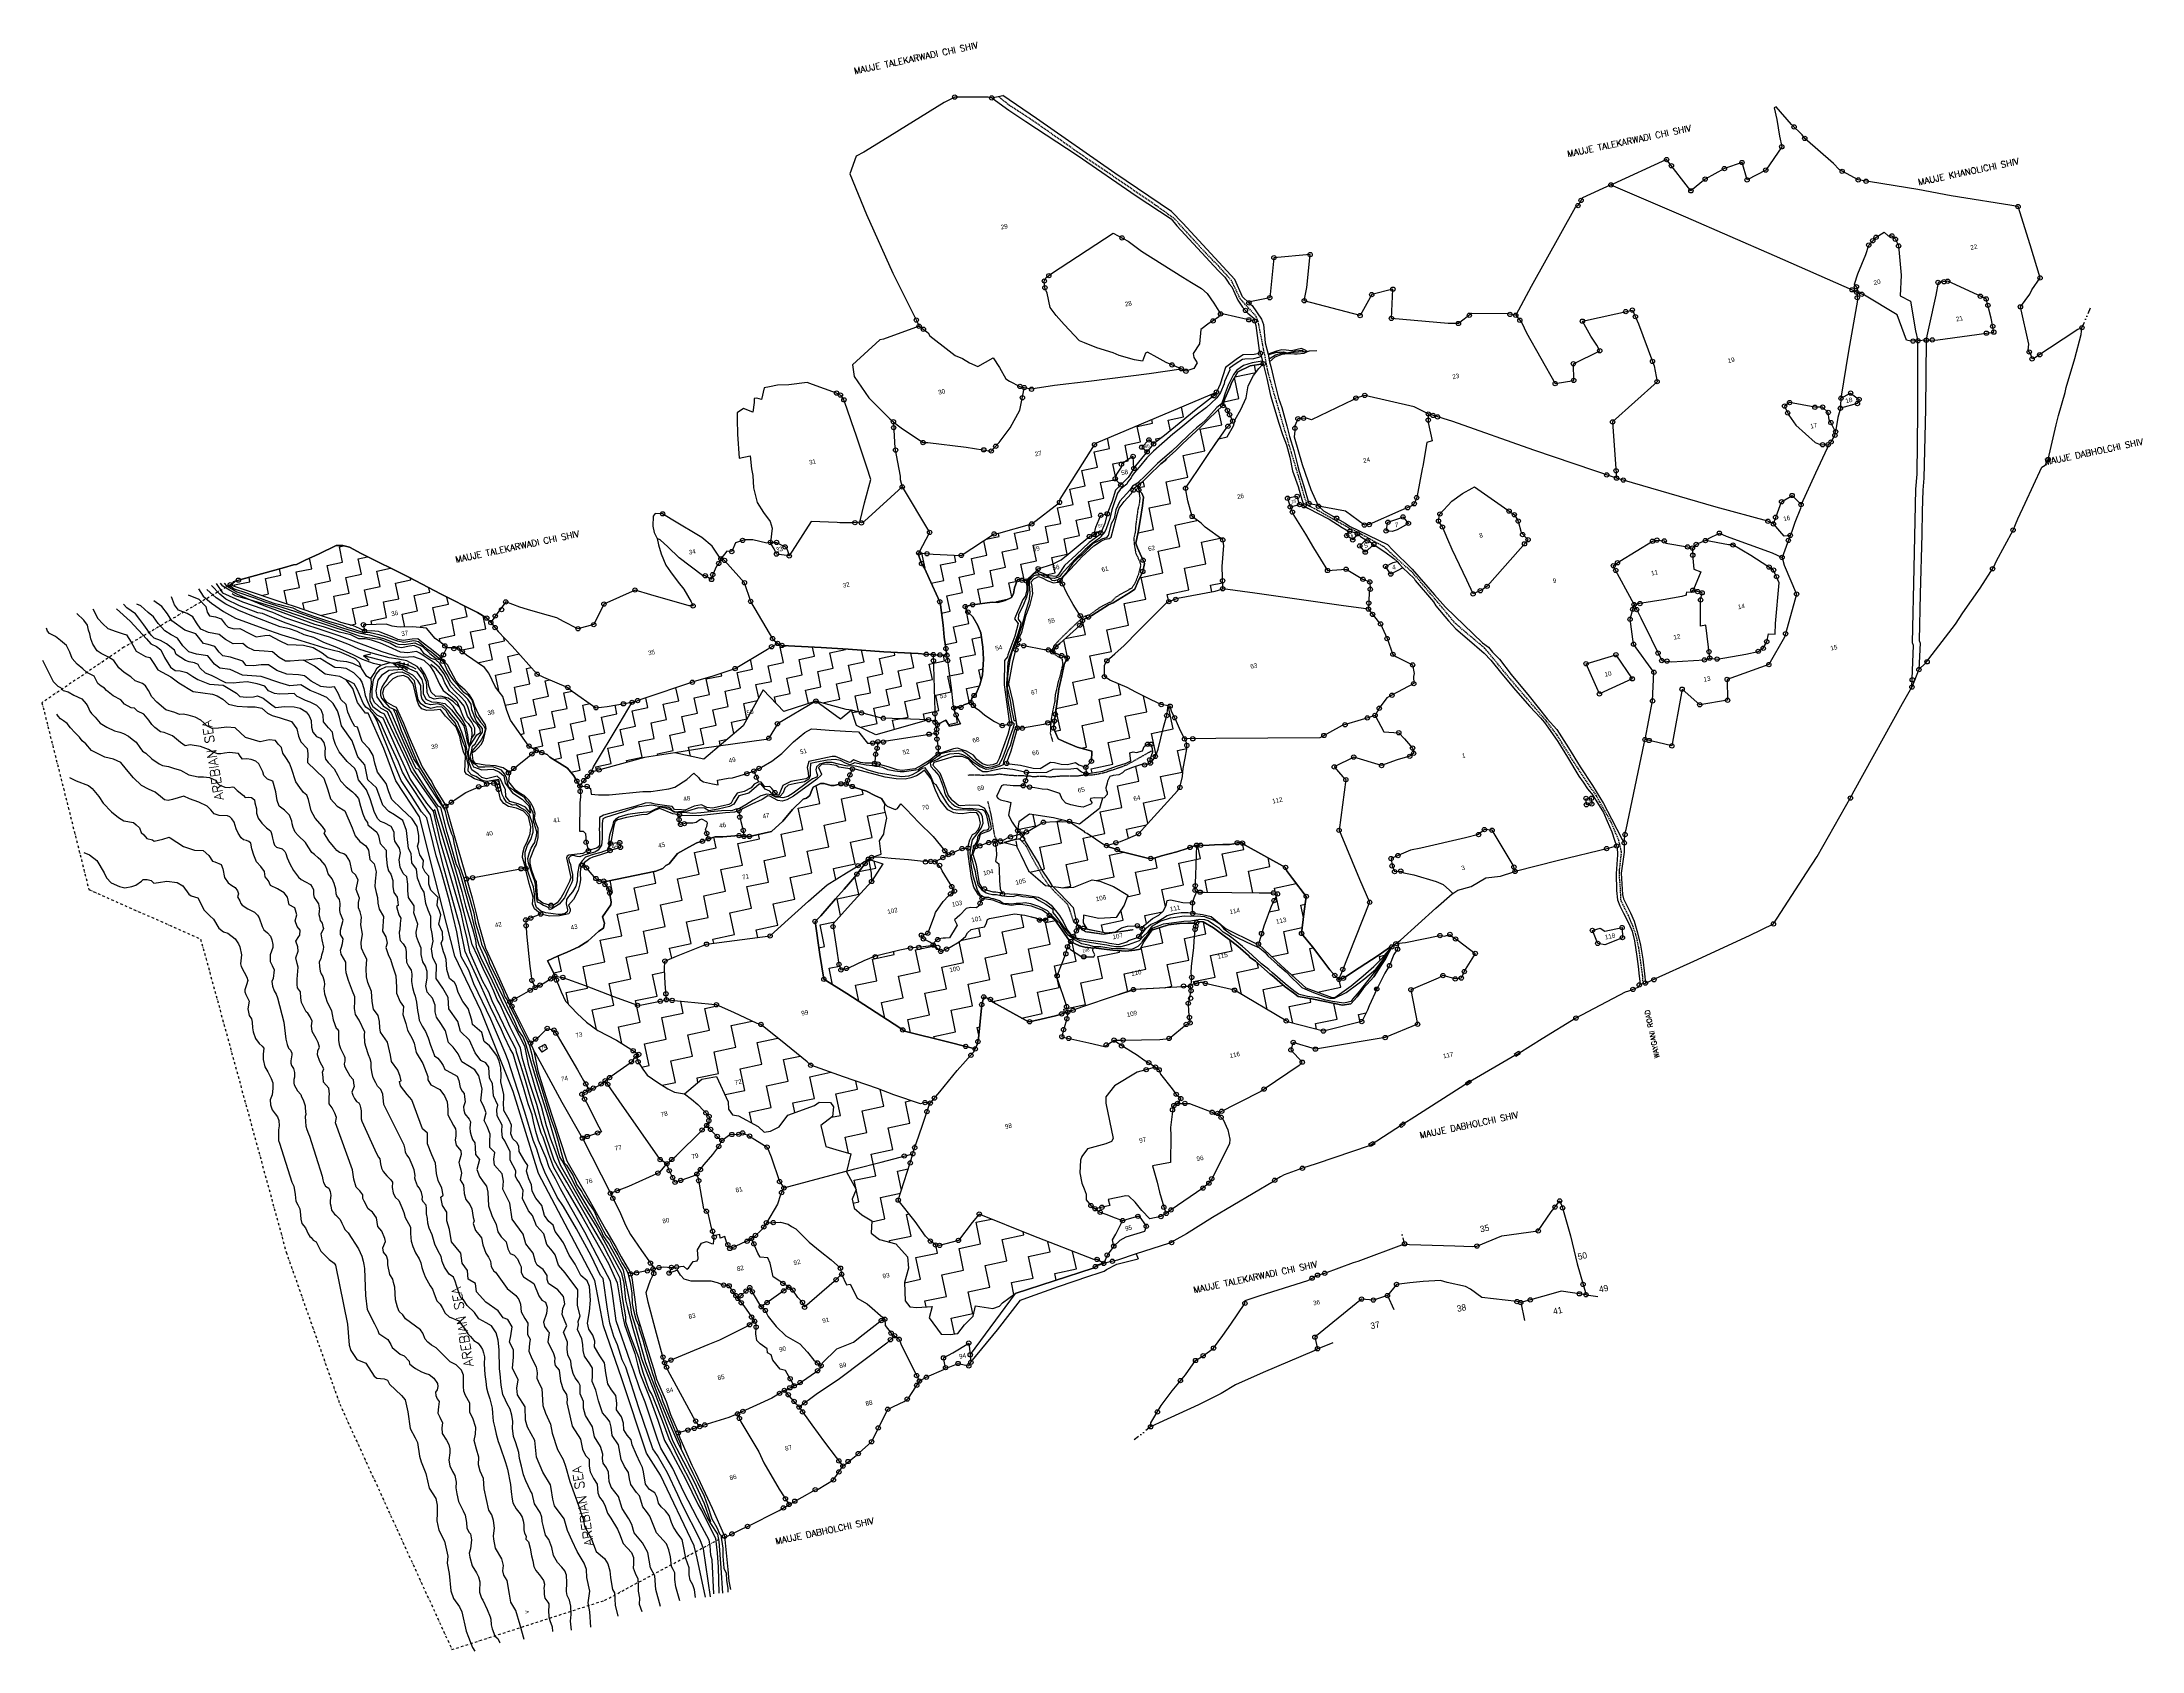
# Model space of a CAD drawing. Header units: metres. Extents: x 349664 to 353992, y 1754751 to 1758067.
import ezdxf
from ezdxf.enums import TextEntityAlignment as Align

# ---------------------------------------------------------------- set-up
doc = ezdxf.new("R2010")
doc.units = ezdxf.units.M
for name, pattern in [('DASHDOT', [1, 0.5, -0.25, 0, -0.25]), ('DASHED', [0.75, 0.5, -0.25]), ('DIVIDE', [31.75, 12.7, -6.35, 0, -6.35, 0, -6.35])]:
    doc.linetypes.add(name, pattern=pattern)
for name, color, linetype in [('LINE_FOOTPATH', 1, 'DASHED'), ('LINE_WATER', 4, 'Continuous'), ('OFF', 1, 'Continuous'), ('OTHERS', 1, 'Continuous'), ('POLY_HATCH', 12, 'Continuous'), ('POLY_PARCEL', 6, 'Continuous'), ('POLY_ROAD', 30, 'Continuous'), ('POLY_WATER', 4, 'Continuous'), ('TEXT_MAPIN', 7, 'Continuous'), ('TEXT_MAPOUT', 7, 'Continuous'), ('TEXT_PARCEL', 7, 'Continuous'), ('V_BOUND_LINE', 7, 'Continuous'), ('V_BOUND_STREAM_LINE', 7, 'DASHDOT'), ('V_DIVIDE_LINE', 7, 'DIVIDE')]:
    doc.layers.add(name, color=color, linetype=linetype)
doc.styles.add('kruti dev 050', font='')
doc.styles.get("Standard").update_dxf_attribs({"font": 'simplex.shx'})
doc.styles.get('kruti dev 050').set_extended_font_data('Kruti Dev 050')

msp = doc.modelspace()

# ---------------------------------------------------------------- linework, layer by layer
for points in [[(350326.6, 1756803.2), (350341.7, 1756806.3)], [(350326.6, 1756803.2), (350418.7, 1756779.2)], [(350326.6, 1756803.2), (350338.3, 1756793.1)], [(350387.5, 1756787.3), (350402.6, 1756790.4)], [(350387.5, 1756787.3), (350399.2, 1756777.2)], [(350396.6, 1756784.9), (350411.7, 1756788)], [(350405.3, 1756782.7), (350420.4, 1756785.8)], [(350396.6, 1756784.9), (350408.2, 1756774.9)], [(350405.3, 1756782.7), (350417, 1756772.6)]]:
    msp.add_lwpolyline(points)
for centre in [(351545.2, 1757953.9), (351621.5, 1757952.2), (353275, 1757892.4), (353297.1, 1757868.8), (353012.2, 1757825.2), (353249.5, 1757851.4), (353022.1, 1757812.4), (353091.8, 1757784.8), (353131.4, 1757806.6), (353167.7, 1757819.1), (353178.2, 1757783.2), (353216.5, 1757803.5), (353374.1, 1757800.9), (353407.2, 1757783.1), (353423.3, 1757780.5), (352836, 1757741), (352897.4, 1757772.9), (353062.4, 1757760.7), (352829.7, 1757730.3), (353736.7, 1757728.2), (351889.9, 1757663.6), (353428.8, 1757648.9), (353437.2, 1757657.9), (353443.9, 1757664.9), (353476.5, 1757667.7), (353483.9, 1757661), (353490.5, 1757647.2), (352203, 1757622.9), (352277.7, 1757629.3), (351729.8, 1757574.8), (351730.9, 1757560.9), (351739.1, 1757585.8), (353403.6, 1757562.9), (353571.7, 1757572), (353583.8, 1757573.4), (353591.8, 1757574.3), (353782, 1757581.2), (352151.4, 1757529.6), (352194.5, 1757540.3), (352265.4, 1757534), (352404.6, 1757546.7), (352448.2, 1757558), (353394.7, 1757556.6), (353404.2, 1757551.5), (353405.3, 1757540.5), (353414.4, 1757547.5), (353659.1, 1757543.4), (353670.9, 1757538), (353674.4, 1757524.7), (353741.6, 1757521.6), (351466, 1757494.2), (351471.6, 1757481.6), (351480.5, 1757475.3), (352077.7, 1757492.6), (352092.9, 1757507.1), (352144.4, 1757514.3), (352151.3, 1757494.8), (352163.3, 1757492.4), (352380.7, 1757503.6), (352445.1, 1757497.7), (352583.2, 1757487.2), (352605.7, 1757504.2), (352689.3, 1757506), (352701.5, 1757504.1), (352709.8, 1757493.8), (352838.8, 1757492), (352928.2, 1757511.9), (352941.7, 1757514.8), (352947.9, 1757501.3), (353684.4, 1757481.4), (353868.4, 1757478.6), (352874.5, 1757431.1), (353520.1, 1757451), (353530.4, 1757451.8), (353547.5, 1757452.9), (353559.9, 1757453.4), (353671.3, 1757467.3), (353686.7, 1757469.4), (351992.9, 1757401.9), (352012, 1757394), (352021.6, 1757388.8), (352175.2, 1757426), (352181, 1757404.4), (352820.1, 1757404.2), (352983.2, 1757409), (353759.7, 1757428.5), (353765.5, 1757414.3), (353781.3, 1757422.8), (351301.5, 1757343.9), (351679.4, 1757357.6), (351688.3, 1757355.1), (351703.4, 1757351.6), (352084.4, 1757345.8), (352782.6, 1757363.4), (352821, 1757370), (352992.8, 1757367.3), (353391.6, 1757343.9), (351309.6, 1757339.6), (351316.7, 1757329.9), (351684.6, 1757334.3), (352079.3, 1757338.3), (352097.9, 1757317.9), (352107.2, 1757308.2), (352371.9, 1757333.6), (352390.1, 1757338.9), (352521.2, 1757300.7), (353255.5, 1757317.1), (353261.8, 1757303), (353265.6, 1757324.1), (353317.8, 1757314.6), (353333.9, 1757315), (353345.6, 1757304), (353370.5, 1757312.6), (353371.7, 1757333.2), (353405.6, 1757322.2), (353408.9, 1757330.7), (351418.7, 1757284.8), (351419.3, 1757272.5), (352108.3, 1757275.5), (352111.7, 1757299.1), (352118.1, 1757286.2), (352246.2, 1757271.4), (352252.4, 1757290.9), (352264.1, 1757291.9), (352521.1, 1757288.1), (352530.6, 1757297.8), (352540.2, 1757294.8), (352901, 1757284.3), (353350.8, 1757283), (353360.7, 1757264.1), (351423.3, 1757226.3), (351480, 1757241.7), (351604.9, 1757226.8), (351620.4, 1757224.4), (351629.7, 1757234.2), (351833.2, 1757237.3), (351930.7, 1757232.3), (351941.7, 1757222.7), (351945.4, 1757247.2), (351955.1, 1757238.9), (353333.8, 1757237.4), (353345.1, 1757237.2), (353351.3, 1757243), (353359.3, 1757256.7), (351888.7, 1757197.1), (351912.7, 1757213.3), (351914.4, 1757188.6), (352888.9, 1757175.1), (352908.1, 1757183.8), (353798.8, 1757206.9), (351436.9, 1757150.3), (351876, 1757167.1), (351887.3, 1757154.4), (351913.1, 1757143.7), (351923.5, 1757154.9), (351924.5, 1757144.1), (352021, 1757147.6), (352250.9, 1757130.8), (352497.2, 1757128.5), (352909.1, 1757168.4), (352923.1, 1757164.4), (353270.9, 1757132.7), (350943.2, 1757094.9), (350943.2, 1757094.9), (351761.1, 1757118.4), (351846.1, 1757092), (351859.4, 1757094.9), (352034.5, 1757089.4), (352231, 1757127), (352236.6, 1757109.3), (352241, 1757098.6), (352255.9, 1757114.1), (352264.9, 1757111.5), (352275.1, 1757116.3), (352294.8, 1757110.6), (352332, 1757086), (352469, 1757088.5), (352478.4, 1757107.5), (352492.2, 1757115.8), (352545.1, 1757094.6), (352687.6, 1757100.6), (352698.5, 1757093), (353237, 1757087.8), (353249.3, 1757119.8), (353289.4, 1757113.9), (351339.5, 1757076.7), (351352.8, 1757076.2), (351493.2, 1757056.6), (351626.4, 1757053.6), (351703.9, 1757074.1), (351822.7, 1757048.2), (351832.3, 1757052.5), (351846, 1757055.5), (352097.6, 1757041.1), (352352.9, 1757050.2), (352359.2, 1757058.9), (352365.5, 1757041.2), (352375.2, 1757053.7), (352389.4, 1757071.7), (352399.4, 1757072.8), (352434.1, 1757059.8), (352437.9, 1757077.7), (352480.2, 1757075.3), (352542.2, 1757080.1), (352550.3, 1757067.8), (352706.5, 1757080.1), (352715.5, 1757052.1), (352726.7, 1757041.4), (352992.4, 1757040.8), (353121, 1757055.1), (353221.2, 1757079.7), (353232.4, 1757074.2), (353267, 1757050.4), (353726.3, 1757061.4), (351063.3, 1757002.3), (351070.9, 1756998.9), (351085.5, 1757017.2), (351107.8, 1757040.2), (351165.2, 1757035.9), (351177.9, 1757036), (351177.8, 1757011.9), (351195.6, 1757026.6), (351204, 1757008.2), (351471, 1757014.3), (351488, 1757012.7), (351558.5, 1757009.3), (351933.4, 1756999.2), (352379.9, 1757028.7), (352391.3, 1757015.9), (352395.3, 1757039.2), (352408.9, 1757031.8), (352719.4, 1757033.1), (352983.2, 1757038.3), (353007.4, 1757039.1), (353055.4, 1757026.6), (353065.6, 1757024.4), (353066.1, 1757009.7), (353073.4, 1757032), (353092.4, 1757039.8), (353148.9, 1757030.7), (353250.3, 1757005.1), (353263.2, 1757040), (350068.8, 1756958.2), (351031, 1756967.3), (351044, 1756959.6), (351046.4, 1756969.6), (351058.8, 1756992.7), (351476.7, 1756992.5), (351674.6, 1756959.3), (351684, 1756957.9), (351692.9, 1756956.5), (351717.1, 1756981.7), (351762, 1756957.3), (351932.6, 1756976.1), (352097.1, 1756956.9), (352313.4, 1756978.1), (352351.6, 1756980.7), (352386.5, 1756960.2), (352400.5, 1756954.6), (352433.2, 1756986.5), (352443.8, 1756970.8), (352902.5, 1756987.8), (352907.5, 1756978.4), (352911.1, 1756994), (353223.5, 1756985.1), (353232.9, 1756979.1), (353238.9, 1756965.4), (353684.2, 1756981.6), (350052.1, 1756948.8), (350619.8, 1756913.4), (350886.2, 1756937.9), (351111.9, 1756953), (351124.6, 1756914.5), (351514.2, 1756913.8), (351767, 1756950.3), (351986.4, 1756913.9), (352000.7, 1756918.5), (352097.4, 1756940.4), (352398.3, 1756910.9), (352401.5, 1756939.6), (352613.5, 1756929.9), (352628.1, 1756936.5), (352642.3, 1756945.5), (353066.4, 1756937.6), (353076.3, 1756934.7), (353082.4, 1756917.5), (353085.3, 1756932.1), (353280.3, 1756929.6), (350580.6, 1756880.1), (350589.1, 1756870.9), (350598.1, 1756884.3), (350611.2, 1756897.4), (350822.1, 1756908.9), (351005.8, 1756905.2), (351566.7, 1756903.8), (351572.3, 1756892.5), (351582.1, 1756907.5), (351803.8, 1756884.9), (351808.4, 1756874.5), (351820.8, 1756882), (352397.8, 1756898.6), (352406.3, 1756887.6), (352422.9, 1756868), (352937.1, 1756877.6), (352942.6, 1756898.1), (352945.3, 1756908), (352950.5, 1756897.6), (352957.3, 1756909.9), (350326.4, 1756866.4), (350328.7, 1756853.4), (350597.8, 1756860.4), (350768.7, 1756858), (350801.2, 1756866.5), (351169.7, 1756837.7), (351180.2, 1756827.8), (351674.3, 1756825.8), (351676.9, 1756835.6), (351802.8, 1756865.1), (352436.3, 1756837.9), (352944.2, 1756826), (353218.8, 1756831.4), (353257.5, 1756847.7), (350490, 1756790.9), (350491.3, 1756804.3), (350494.3, 1756822.6), (350513, 1756817.3), (350523.9, 1756818.3), (350530.2, 1756810.7), (351167.8, 1756820.9), (351189.1, 1756823.8), (351486.5, 1756805.5), (351500.8, 1756804.8), (351501.1, 1756792.3), (351514.5, 1756804.1), (351527.1, 1756817.3), (351529.1, 1756803.4), (351530.6, 1756792.5), (351671.3, 1756814.7), (351687.3, 1756822.9), (351738.2, 1756814.4), (351747.1, 1756810.4), (351753.5, 1756820.7), (351765.6, 1756802.7), (351776.8, 1756798.2), (351858.8, 1756791.9), (352448.3, 1756805.3), (352488.9, 1756783.4), (352846.3, 1756785.8), (352907.9, 1756804.6), (352994.7, 1756808), (353002.3, 1756792.5), (353013, 1756791.3), (353090.2, 1756793.8), (353099.7, 1756810.7), (353101.2, 1756797.7), (353116.3, 1756795.5), (353201.2, 1756811.5), (353211.5, 1756817.9), (353223, 1756784.3), (353549.1, 1756789.9), (350684.6, 1756764.4), (351004.4, 1756747.9), (351092.6, 1756775.9), (351853.5, 1756759.3), (352491.3, 1756744.9), (352941.6, 1756754.8), (352986.1, 1756768.4), (353137.1, 1756753.7), (353517.9, 1756737.7), (353518.5, 1756752.8), (353532.3, 1756774), (350747.7, 1756737.2), (350805.8, 1756695.1), (350862.3, 1756703.3), (350880.3, 1756706.4), (350891.5, 1756709.9), (351259, 1756708.9), (351543.4, 1756694.7), (351557.9, 1756695.9), (351578.4, 1756705.8), (351583.5, 1756699.9), (351585, 1756720.5), (351970.8, 1756701.8), (351989, 1756698.5), (352446.3, 1756720.9), (352873.9, 1756723.7), (352983.5, 1756709.2), (353044.1, 1756733.5), (353080.6, 1756701.3), (353080.6, 1756701.3), (353138.1, 1756710.7), (351179.7, 1756662.3), (351353.1, 1756684.6), (351398, 1756673.6), (351491.1, 1756670.4), (351504.2, 1756682.9), (351504.5, 1756665.6), (351508.1, 1756651), (351509.3, 1756660.4), (351547.9, 1756680.4), (351643.2, 1756658.4), (351658.6, 1756661.9), (351674.3, 1756653.2), (351684.5, 1756653), (351737, 1756664.1), (351749, 1756653.3), (351750.5, 1756667.7), (351752.5, 1756681.9), (351982, 1756679.1), (351998.4, 1756674.5), (352349.6, 1756660.2), (352395.5, 1756674.2), (352411.4, 1756679.5), (352420, 1756694.2), (350667.7, 1756616.2), (351162, 1756632.3), (351376.2, 1756622.5), (351385.2, 1756611.6), (351386.9, 1756625.1), (351398.3, 1756624.5), (351492.4, 1756640.8), (351507, 1756643), (351508.5, 1756630.6), (351510.8, 1756612.7), (351942.6, 1756619.9), (351949.6, 1756620), (352018.7, 1756630.9), (352023.5, 1756617.6), (352035.6, 1756631.2), (352305.9, 1756638), (352460.4, 1756643.7), (352488.8, 1756612), (352967.9, 1756629.7), (352967.9, 1756629.7), (352976.3, 1756627.7), (353023.1, 1756616.5), (350636.4, 1756570), (350673.7, 1756599.9), (350682.6, 1756607), (350694.2, 1756602.7), (350812.3, 1756567.1), (351131.4, 1756564.8), (351141.9, 1756570.3), (351334.2, 1756568.8), (351380, 1756580.3), (351382.2, 1756599.4), (351387.1, 1756579.1), (351511, 1756599.8), (351652, 1756580.5), (351815.3, 1756572.6), (351826.8, 1756584.9), (351936.4, 1756577.2), (351947.1, 1756587.9), (351948.5, 1756581.2), (351958.6, 1756594.9), (352327.3, 1756573.2), (352367.6, 1756593.5), (352424.8, 1756576.1), (352483, 1756595.1), (352491, 1756601.5), (350564.3, 1756532.3), (350580.7, 1756537.8), (350595, 1756539.5), (350601.4, 1756540.6), (350603.1, 1756533.7), (350604.6, 1756526.8), (350625.4, 1756561.1), (350766.3, 1756544.2), (350772.6, 1756533.7), (350773.2, 1756522.9), (350780.6, 1756545), (350787.5, 1756533), (350788.2, 1756553.7), (350796, 1756562.7), (351116.7, 1756559.4), (351136.3, 1756551.9), (351310.7, 1756538.4), (351321.3, 1756538), (351324.5, 1756545.6), (351329.1, 1756556.7), (351334, 1756532.9), (351686.3, 1756534.5), (351691.3, 1756544.7), (351692.8, 1756562.2), (351699.4, 1756531.6), (351815.8, 1756558.9), (352009.3, 1756531.1), (352351.2, 1756547), (350496.2, 1756492.4), (350507.7, 1756500.5), (351100.3, 1756482.9), (351174.6, 1756520.4), (352846.2, 1756508.5), (352846.9, 1756495.2), (352857.5, 1756508.8), (352857.9, 1756497), (353391.1, 1756509), (350977.1, 1756464.7), (350977.7, 1756474.7), (350980.1, 1756454.7), (350987.9, 1756456.3), (351034.1, 1756436.1), (351102.2, 1756470), (351109.4, 1756442.4), (351675.1, 1756441.9), (351683.9, 1756434.8), (351692.9, 1756439.2), (351728, 1756459.3), (351781.6, 1756461.1), (351924, 1756435.6), (352337.3, 1756442.6), (352636.7, 1756444.1), (352652.7, 1756442.8), (350785.5, 1756418), (350790.1, 1756400.6), (350834.9, 1756400.8), (350835.4, 1756415.8), (350854.7, 1756417.3), (350856.2, 1756407.3), (351025.1, 1756420), (351037.5, 1756425.2), (351100.5, 1756431.7), (351110.8, 1756430), (351121.9, 1756430), (351524.6, 1756400.5), (351531.7, 1756392.4), (351540.1, 1756396.1), (351560.2, 1756405), (351572.7, 1756405.9), (351588.2, 1756408.9), (351596.9, 1756410.5), (351615.2, 1756417.4), (351627.6, 1756420), (351628.9, 1756413.9), (351639.3, 1756420.8), (351660.1, 1756429), (351684.9, 1756425), (351858.1, 1756411.2), (351877.3, 1756417), (351880.1, 1756402.9), (352030.1, 1756407.4), (352043.9, 1756412), (352051.8, 1756411.8), (352127.5, 1756416.8), (352138.1, 1756416.2), (352624.8, 1756433.8), (352888.7, 1756404.9), (352909.3, 1756410.3), (352925, 1756416.7), (352926.7, 1756433.7), (350651.3, 1756363.2), (350661.3, 1756363.7), (350778.1, 1756370.6), (350786.1, 1756365.1), (351343.5, 1756352.5), (351345.9, 1756369.7), (351360.3, 1756374.1), (351367.3, 1756383.1), (351373.8, 1756386.9), (351484.9, 1756377.4), (351495.7, 1756378.6), (351504.5, 1756377.4), (351513.8, 1756370.2), (351520.6, 1756386.3), (351949.2, 1756384.8), (352226.9, 1756366.2), (352444.5, 1756384.4), (352446.5, 1756369.2), (352451.7, 1756357.4), (352458.6, 1756390.6), (352464.4, 1756358.6), (352697.5, 1756366.8), (352699.9, 1756357.8), (350539.2, 1756342.5), (350551.5, 1756344.8), (350805.7, 1756343.3), (350812.4, 1756336.8), (350821.9, 1756338.1), (350824.4, 1756330.8), (350832.3, 1756322.3), (350834, 1756313.3), (351373.8, 1756337.1), (351536.7, 1756311.5), (351539.1, 1756326.7), (351544.4, 1756317.4), (351606.5, 1756321.7), (351643.9, 1756311.6), (352040.5, 1756318.9), (352040.9, 1756328.4), (352050.8, 1756315.1), (352201.9, 1756313.7), (352210.4, 1756311.4), (352269.7, 1756306.5), (350671.3, 1756261.8), (350691.9, 1756269.9), (350713.3, 1756288.1), (351597.5, 1756292.3), (351601.6, 1756302.2), (351740.2, 1756267.2), (352035, 1756293), (352035.8, 1756271.5), (352203.2, 1756297.8), (352400.3, 1756294.3), (350661, 1756257.8), (350661.6, 1756245.8), (351164.6, 1756224.8), (351257.2, 1756254.8), (351294.3, 1756244), (351476.5, 1756226.5), (351480.6, 1756218.7), (351489.6, 1756230.4), (351719.9, 1756257.7), (351732.3, 1756257.5), (351789.9, 1756224), (351795.6, 1756255.9), (351795.8, 1756235.2), (351800, 1756243.2), (351810.2, 1756240.8), (351921.5, 1756245.8), (351924.8, 1756223.8), (351931.7, 1756240), (352040.5, 1756238.3), (352042, 1756244.9), (352043.7, 1756252.2), (352177.5, 1756229.9), (352260, 1756229.9), (352545, 1756225.6), (352565.6, 1756227.9), (352577.4, 1756218.6), (352859.3, 1756236.2), (352920.7, 1756242.1), (352921.2, 1756221.3), (353232.6, 1756249.6), (351033.6, 1756207.9), (351381.4, 1756182.2), (351453.8, 1756199.9), (351471.2, 1756201.2), (351501, 1756206.1), (351510.1, 1756217.3), (351510.2, 1756201.2), (351516.3, 1756193), (351528.4, 1756197.7), (351774.1, 1756188), (351777.6, 1756202.7), (351784.3, 1756213.4), (351811.1, 1756181.8), (352171.2, 1756208.2), (352445.8, 1756202.3), (352454.5, 1756209), (352457.9, 1756197.6), (352617.8, 1756189), (352870.4, 1756209.6), (350673.8, 1756133.1), (350712.4, 1756136.2), (350721, 1756141.7), (350724.2, 1756133.8), (350737.5, 1756139.4), (350947.8, 1756173.1), (351275.4, 1756135.5), (351306.6, 1756166.2), (351310.6, 1756154.8), (351321.9, 1756157.9), (351756.2, 1756142.7), (352033.7, 1756139.4), (352328.4, 1756143.6), (352337.2, 1756135.2), (352344.9, 1756155.8), (352346.3, 1756137.8), (352441.2, 1756163.7), (352551.4, 1756143.1), (352576.6, 1756136.3), (352589, 1756137.9), (352595.4, 1756151.4), (352986.2, 1756134.7), (350628.5, 1756088.9), (350638, 1756094.5), (350670.3, 1756112.8), (350680.6, 1756118.7), (350690.5, 1756123.5), (350938.2, 1756090.2), (350950, 1756105.6), (350950.9, 1756093.3), (350962.8, 1756091.9), (351604.9, 1756099.3), (351618.7, 1756094.1), (351913.5, 1756114.2), (352016.7, 1756121.7), (352030.9, 1756121.2), (352031.4, 1756096.4), (352032.3, 1756111.9), (352043.6, 1756126.9), (352061.6, 1756127), (352121.8, 1756113.1), (352414.8, 1756115.5), (352485.3, 1756114.1), (352942.9, 1756114.7), (352955.9, 1756124), (352968.7, 1756127.8), (350632.7, 1756079.8), (350891.6, 1756081.9), (351053.9, 1756083.1), (351600.8, 1756083.4), (351699.5, 1756048), (351765.4, 1756064.1), (351775.6, 1756079.2), (351776.2, 1756054.3), (351778.2, 1756068), (351789, 1756071.7), (352026.4, 1756086), (352028.8, 1756056.9), (352030.2, 1756045.7), (352228.4, 1756049.8), (352384.1, 1756048.3), (352825.3, 1756055.7), (350671, 1756004.1), (350681.4, 1756012.3), (350705.3, 1756034.2), (350719.1, 1756031), (350723.3, 1756024.3), (351145.6, 1756042.6), (351437.9, 1756031.3), (351592.9, 1756007.2), (351765.9, 1756017), (351769.6, 1756031.9), (351780.2, 1756013.8), (351873.6, 1756010.3), (351892.1, 1756010.2), (351987, 1756013.6), (352022.3, 1756042.4), (352242.7, 1756005.5), (352305.1, 1756028.7), (352432.3, 1756015.5), (352499.1, 1756042.9), (350878.9, 1755965.5), (350882.4, 1755988.3), (350888.5, 1755976.8), (350892.6, 1755965.6), (350894, 1755980.8), (351567.7, 1755997.2), (351578.4, 1755979), (351587.4, 1755992), (351857.5, 1756000.3), (351889.1, 1755998.3), (351945, 1755963.7), (352237.9, 1755990.1), (352261.5, 1755964.7), (352288.6, 1755991.5), (350784.6, 1755919.9), (350816.3, 1755919.7), (350825, 1755926.4), (350830.1, 1755919), (350833.8, 1755933), (351248.4, 1755958.3), (351939.7, 1755949.3), (351958.8, 1755954.7), (351966.5, 1755948.9), (350776.8, 1755898.6), (350782.2, 1755888.6), (350783.8, 1755902.7), (350791.7, 1755907.3), (350800.3, 1755911.4), (351483.9, 1755881.4), (351494.8, 1755880.5), (351503.3, 1755890.7), (351996.9, 1755875.4), (352001.7, 1755898.4), (352004.5, 1755879.7), (352011.1, 1755889.7), (352019.6, 1755879.7), (352182.8, 1755909.2), (351032.3, 1755860.2), (351033.9, 1755834.2), (351038.4, 1755844.1), (351039, 1755853), (351487.9, 1755862.9), (351994, 1755866.5), (352075.7, 1755861.5), (352087, 1755859.2), (352094, 1755851.1), (352095.5, 1755863.5), (350777.7, 1755808.1), (350787.7, 1755811.5), (350809.1, 1755818.7), (351024.4, 1755824.9), (351041.9, 1755826), (351055.7, 1755811.8), (351058.7, 1755791), (351065.4, 1755803.4), (351085.8, 1755815.6), (351100, 1755816), (351108, 1755819), (351122.3, 1755812.3), (351158.4, 1755789.7), (351462.8, 1755788.5), (350938.1, 1755764), (350951.9, 1755755.5), (350962, 1755764.1), (351020.9, 1755743.2), (351441.2, 1755771.3), (351453.5, 1755757), (351458.8, 1755776), (352261.8, 1755746.1), (350849.6, 1755699.9), (350933.3, 1755736.2), (350956.9, 1755741.1), (350963.8, 1755726.9), (350968.7, 1755717), (350980.6, 1755721.1), (351013.8, 1755734.2), (351017.7, 1755720.3), (351184.2, 1755718.5), (351193.2, 1755705.4), (352056.8, 1755705.1), (352069, 1755715.3), (352074.9, 1755724.4), (352204.8, 1755721.3), (350835.4, 1755694.4), (350840.5, 1755684.2), (351033.4, 1755657.4), (351188.3, 1755696), (351428.7, 1755680.3), (351825.7, 1755669.1), (351834.3, 1755662.5), (351848.4, 1755665.7), (351976.1, 1755665.8), (351990.9, 1755660.2), (352782.3, 1755666), (352791.9, 1755678.7), (352797.9, 1755664.4), (351046.2, 1755616.1), (351151.5, 1755625), (351157.1, 1755633.7), (351171, 1755634.1), (351595.7, 1755651.6), (351844.9, 1755655.5), (351891.1, 1755638.2), (351922.7, 1755647), (351939.9, 1755626.6), (351970.2, 1755646.5), (351981, 1755652.9), (352747.7, 1755617), (351049.6, 1755604.2), (351077.5, 1755588.6), (351081.6, 1755580.7), (351090.1, 1755583.6), (351117.3, 1755595.6), (351126.1, 1755601.1), (351131.2, 1755590.2), (351134.4, 1755607.5), (351494.9, 1755595.9), (351505.8, 1755587.9), (351514.1, 1755587), (351552.7, 1755597.2), (351872.9, 1755585.5), (351992, 1755592.7), (352472.4, 1755590.3), (352621.3, 1755585.6), (350877, 1755528.2), (350889.3, 1755530.4), (350911.6, 1755534.4), (350918.1, 1755550.5), (350923.5, 1755538.6), (350924.9, 1755529.1), (350935.7, 1755541.2), (350956.4, 1755529.9), (350961.3, 1755541.7), (350972.1, 1755542.8), (351309.5, 1755540.1), (351312.1, 1755527.6), (351835, 1755543.4), (351838.5, 1755558.2), (351852.2, 1755549.8), (351859.3, 1755567.1), (351870.1, 1755554.4), (352293, 1755525.7), (352307.8, 1755529.6), (351068.9, 1755505.3), (351080.1, 1755503.7), (351088.1, 1755492.2), (351094, 1755483.7), (351104.5, 1755483.6), (351115, 1755493), (351122.8, 1755500.1), (351128, 1755491.4), (351191, 1755508.8), (351192.7, 1755493.3), (351203.2, 1755500.7), (351211.7, 1755495), (351300.5, 1755516.2), (352281.7, 1755519.5), (352436.8, 1755483.7), (352455.8, 1755506.7), (352832.6, 1755487.2), (352840.2, 1755506.6), (352846.2, 1755485.3), (351098.1, 1755477.8), (351105.3, 1755468.8), (351126.5, 1755439.3), (351146.5, 1755460.7), (351154.8, 1755452.9), (351158.5, 1755469.1), (351231.4, 1755469.5), (351235.8, 1755459.6), (352143.1, 1755467.6), (352383.6, 1755476.5), (352407.9, 1755474.4), (352703.9, 1755471.2), (352711.7, 1755469.2), (352731.2, 1755474.6), (351122.3, 1755423.5), (351132.6, 1755430.6), (351135.9, 1755418.7), (351393.6, 1755432.1), (351400.9, 1755434.8), (351414.1, 1755406.4), (351421.1, 1755400.9), (352287.5, 1755397.9), (350943.9, 1755356.8), (351412.7, 1755392.7), (351430.6, 1755393.6), (351522, 1755355.3), (351574, 1755385.6), (351577, 1755361.5), (352057.2, 1755359.7), (352078.5, 1755375.3), (352292.8, 1755373.9), (350947.2, 1755345.1), (350951.3, 1755335.9), (350960.4, 1755350.6), (351206, 1755312.2), (351262.3, 1755344.7), (351262.4, 1755328.8), (351269.7, 1755339.1), (351466.4, 1755318.8), (351486.6, 1755315.3), (351526.3, 1755335), (351552, 1755343.6), (351574.2, 1755338.6), (351578.5, 1755346.2), (352041.4, 1755349.8), (351184.1, 1755282.1), (351194.2, 1755288.3), (351202.1, 1755279.2), (351205.3, 1755293.5), (351214.2, 1755297.6), (351226.4, 1755304.2), (351447.2, 1755270.2), (351466.8, 1755298.8), (351472.3, 1755307.4), (352010.3, 1755308.4), (351011.2, 1755224.9), (351097.5, 1755239.8), (351101.5, 1755230.4), (351108.7, 1755245), (351214, 1755265.5), (351224.3, 1755253.9), (351231.5, 1755243.9), (351236.1, 1755262.5), (351407.2, 1755249.3), (351962.9, 1755243.9), (350975.2, 1755200.7), (350995.3, 1755206.3), (351008.4, 1755209.9), (351019.6, 1755213.5), (351030.1, 1755217.1), (351373.8, 1755182.3), (351387.6, 1755210.9), (351948.8, 1755213.1), (351306.3, 1755142.8), (351325.4, 1755141.6), (351346.3, 1755158), (351295.2, 1755103.6), (351306.5, 1755120.1), (351314.6, 1755132.1), (351196.3, 1755064.8), (351203.8, 1755053.2), (351215.6, 1755059.9), (351257.6, 1755083.6), (351118.3, 1755007.8), (351192.2, 1755046), (351070.7, 1754987.6), (351086, 1754992.3)]:
    msp.add_circle(centre, 4.43)
at = {"layer": 'LINE_FOOTPATH', "ltscale": 2}
for p, q in [((351924.5, 1757144.1), (351926.6, 1757127)), ((351920.8, 1757090.5), (351918.2, 1757071.9)), ((351922.7, 1757104.8), (351920.8, 1757090.5)), ((351925.4, 1757115.2), (351922.7, 1757104.8)), ((351926.6, 1757127), (351925.4, 1757115.2)), ((351917.2, 1757057), (351914.1, 1757044.5)), ((351918.2, 1757071.9), (351917.2, 1757057)), ((351914.1, 1757044.5), (351915.2, 1757031.6)), ((351915.2, 1757031.6), (351918.3, 1757013)), ((351918.3, 1757013), (351921.6, 1757007.2)), ((351921.6, 1757007.2), (351926.2, 1756997.2)), ((351923.9, 1756970.9), (351918.2, 1756955.4)), ((351928.4, 1756988.6), (351923.9, 1756970.9)), ((351926.2, 1756997.2), (351928.4, 1756988.6)), ((351877.1, 1756922.9), (351867.6, 1756913.5)), ((351892.3, 1756932.3), (351877.1, 1756922.9)), ((351907.8, 1756940.5), (351892.3, 1756932.3)), ((351910.7, 1756942.3), (351907.8, 1756940.5)), ((351918.2, 1756955.4), (351910.7, 1756942.3)), ((351801.8, 1756874.4), (351785.3, 1756859)), ((351811, 1756882.7), (351801.8, 1756874.4)), ((351823.6, 1756887), (351811, 1756882.7)), ((351844.2, 1756902), (351823.6, 1756887)), ((351851.5, 1756906.1), (351844.2, 1756902)), ((351867.6, 1756913.5), (351851.5, 1756906.1)), ((351770, 1756844.3), (351751.6, 1756824.9)), ((351785.3, 1756859), (351770, 1756844.3)), ((351751.6, 1756824.9), (351743.7, 1756811.9)), ((351743.7, 1756811.9), (351754.1, 1756803.3)), ((351754.1, 1756803.3), (351766.3, 1756795.7)), ((351767.7, 1756785.3), (351764.9, 1756773.3)), ((351766.3, 1756795.7), (351767.7, 1756785.3)), ((351758, 1756748), (351756, 1756737.8)), ((351761.2, 1756757.7), (351758, 1756748)), ((351764.9, 1756773.3), (351761.2, 1756757.7)), ((351751.4, 1756708.7), (351748.9, 1756697.5)), ((351752, 1756721.5), (351751.4, 1756708.7)), ((351756, 1756737.8), (351752, 1756721.5)), ((351742.6, 1756657.3), (351742.1, 1756642.4)), ((351744, 1756671.9), (351742.6, 1756657.3)), ((351746.1, 1756683.4), (351744, 1756671.9)), ((351748.9, 1756697.5), (351746.1, 1756683.4)), ((351742.1, 1756642.4), (351746.9, 1756625.4))]:
    msp.add_line(p, q, dxfattribs=at)
at = {"layer": 'LINE_FOOTPATH', "ltscale": 3}
for p, q in [((351870.8, 1756567.5), (351886.6, 1756572.9)), ((351886.6, 1756572.9), (351899.7, 1756577.8)), ((351899.7, 1756577.8), (351912.3, 1756584.7)), ((351912.3, 1756584.7), (351928.1, 1756593.6)), ((351928.1, 1756593.6), (351944.5, 1756602.7)), ((351944.5, 1756602.7), (351946.3, 1756603.8)), ((351946.3, 1756603.8), (351952.5, 1756607.3)), ((351572.8, 1756556.6), (351591, 1756556.9)), ((351591, 1756556.9), (351602.4, 1756556.5)), ((351602.4, 1756556.5), (351624.8, 1756557)), ((351624.8, 1756557), (351637.1, 1756558.9)), ((351637.1, 1756558.9), (351653.8, 1756556.8)), ((351653.8, 1756556.8), (351668.8, 1756555.8)), ((351668.8, 1756555.8), (351683.7, 1756555.4)), ((351683.7, 1756555.4), (351700.8, 1756554.8)), ((351700.8, 1756554.8), (351705.2, 1756553.6)), ((351705.2, 1756553.6), (351728.4, 1756554.3)), ((351728.4, 1756554.3), (351741.4, 1756552.8)), ((351741.4, 1756552.8), (351764.2, 1756554.8)), ((351764.2, 1756554.8), (351779.8, 1756554.6)), ((351779.8, 1756554.6), (351798.7, 1756555)), ((351798.7, 1756555), (351811, 1756556.9)), ((351811, 1756556.9), (351827.2, 1756556.8)), ((351827.2, 1756556.8), (351842.9, 1756559.4)), ((351842.9, 1756559.4), (351855.7, 1756562.2)), ((351855.7, 1756562.2), (351870.8, 1756567.5)), ((351612.8, 1756502.7), (351619.9, 1756473.7)), ((351619.9, 1756473.7), (351627.1, 1756430.5)), ((351627.1, 1756430.5), (351638.1, 1756414.7)), ((351638.1, 1756414.7), (351658.7, 1756420.9)), ((351658.7, 1756420.9), (351670.3, 1756424.4)), ((351670.3, 1756424.4), (351678.7, 1756425.2)), ((351678.7, 1756425.2), (351691.1, 1756411.6)), ((351691.1, 1756411.6), (351705.5, 1756384.2)), ((351705.5, 1756384.2), (351726.7, 1756346.8)), ((351726.7, 1756346.8), (351737.7, 1756331)), ((351737.7, 1756331), (351751.4, 1756315.8)), ((351751.4, 1756315.8), (351777.8, 1756289.9)), ((351777.8, 1756289.9), (351790.3, 1756253.5)), ((351790.3, 1756253.5), (351813.8, 1756234.2)), ((351813.8, 1756234.2), (351851.2, 1756228.8)), ((351851.2, 1756228.8), (351913.1, 1756238.1))]:
    msp.add_line(p, q, dxfattribs=at)
at = {"layer": 'LINE_WATER'}
for p, q in [((352111.8, 1757391.7), (352101.4, 1757367.6)), ((352125.3, 1757404.6), (352111.5, 1757395.4)), ((352111.5, 1757395.4), (352111.8, 1757391.7)), ((352138.1, 1757413.2), (352125.3, 1757404.6)), ((352140.6, 1757400.4), (352126.8, 1757391.1)), ((352143.2, 1757413.8), (352138.1, 1757413.2)), ((352158.4, 1757406.3), (352140.6, 1757400.4)), ((352161.1, 1757414.7), (352143.2, 1757413.8)), ((352179.1, 1757409.9), (352158.4, 1757406.3)), ((352171.2, 1757416.9), (352161.1, 1757414.7)), ((352176.8, 1757419.3), (352171.2, 1757416.9)), ((352191, 1757422.8), (352208.3, 1757428.4)), ((352195.1, 1757415.3), (352192.9, 1757413.7)), ((352206.3, 1757422.2), (352195.1, 1757415.3)), ((352217, 1757425.7), (352206.3, 1757422.2)), ((352208.3, 1757428.4), (352215.8, 1757427.8)), ((352215.8, 1757427.8), (352222.8, 1757428.6)), ((352230.7, 1757426.4), (352217, 1757425.7)), ((352222.8, 1757428.6), (352230.6, 1757426.9)), ((352230.6, 1757426.9), (352247.2, 1757430.6)), ((352244.5, 1757427.5), (352230.7, 1757426.4)), ((352253.9, 1757428.2), (352244.5, 1757427.5)), ((352247.2, 1757430.6), (352261.2, 1757432.2)), ((352258.5, 1757429), (352253.9, 1757428.2)), ((352261.6, 1757428), (352258.5, 1757429)), ((352261.2, 1757432.2), (352262.8, 1757430.4)), ((352272.1, 1757429.2), (352261.6, 1757428)), ((352262.8, 1757430.4), (352268.1, 1757428.9)), ((352268.1, 1757428.9), (352272.1, 1757429.2)), ((352100.7, 1757362.6), (352092.8, 1757344.7)), ((352101.4, 1757367.6), (352100.7, 1757362.6)), ((352108.7, 1757360.1), (352102.4, 1757343.5)), ((352119.6, 1757381.9), (352108.7, 1757360.1)), ((352126.8, 1757391.1), (352119.6, 1757381.9)), ((352063.7, 1757313.9), (352040, 1757296)), ((352073.6, 1757323.1), (352063.7, 1757313.9)), ((352085.2, 1757334.3), (352073.6, 1757323.1)), ((352085.4, 1757314.2), (352074.1, 1757302)), ((352092.8, 1757344.7), (352085.2, 1757334.3)), ((352094.8, 1757321.9), (352085.4, 1757314.2)), ((352098.4, 1757330.8), (352094.8, 1757321.9)), ((352102.4, 1757343.5), (352098.4, 1757330.8)), ((352011.3, 1757272.5), (351994.9, 1757259.1)), ((352040, 1757296), (352011.3, 1757272.5)), ((352043.6, 1757271.9), (352028.3, 1757258.4)), ((352053.9, 1757280.1), (352043.6, 1757271.9)), ((352062, 1757288.3), (352053.9, 1757280.1)), ((352074.1, 1757302), (352062, 1757288.3)), ((351954.8, 1757224.4), (351941.3, 1757210.1)), ((351972.1, 1757239.5), (351954.8, 1757224.4)), ((351992.8, 1757224.2), (351963.2, 1757198.9)), ((351994.9, 1757259.1), (351972.1, 1757239.5)), ((352006.1, 1757237), (351992.8, 1757224.2)), ((352028.3, 1757258.4), (352006.1, 1757237)), ((351915.6, 1757180.2), (351910.5, 1757173.9)), ((351925.3, 1757191), (351915.6, 1757180.2)), ((351939, 1757174.8), (351921.8, 1757157.8)), ((351941.3, 1757210.1), (351925.3, 1757191)), ((351963.2, 1757198.9), (351939, 1757174.8)), ((351880.9, 1757137.8), (351877.8, 1757129.6)), ((351886, 1757145.4), (351880.9, 1757137.8)), ((351906.2, 1757143.7), (351885.1, 1757121.2)), ((351891, 1757149.5), (351886, 1757145.4)), ((351900.1, 1757156.2), (351891, 1757149.5)), ((351901.8, 1757160.9), (351900.1, 1757156.2)), ((351908.6, 1757169), (351901.8, 1757160.9)), ((351911.3, 1757152), (351906.2, 1757143.7)), ((351910.5, 1757173.9), (351908.6, 1757169)), ((351921.8, 1757157.8), (351911.3, 1757152)), ((351869, 1757103.2), (351864.6, 1757085.6)), ((351873.2, 1757115.2), (351869, 1757103.2)), ((351877.8, 1757129.6), (351873.2, 1757115.2)), ((351877.3, 1757103.3), (351873.7, 1757085.4)), ((351885.1, 1757121.2), (351877.3, 1757103.3)), ((351853.2, 1757055), (351843.2, 1757044.8)), ((351857.2, 1757045.2), (351849.4, 1757043.3)), ((351857.3, 1757063.8), (351853.2, 1757055)), ((351861.1, 1757050.3), (351857.2, 1757045.2)), ((351864.6, 1757085.6), (351857.3, 1757063.8)), ((351867.5, 1757074.3), (351861.1, 1757050.3)), ((351873.7, 1757085.4), (351867.5, 1757074.3)), ((351798.4, 1757003.1), (351788.4, 1756992.9)), ((351814.1, 1757021.6), (351792.4, 1757001.1)), ((351806.9, 1757010.6), (351798.4, 1757003.1)), ((351815.8, 1757019.4), (351806.9, 1757010.6)), ((351828.2, 1757033.9), (351814.1, 1757021.6)), ((351830.2, 1757033.6), (351815.8, 1757019.4)), ((351843.2, 1757044.8), (351828.2, 1757033.9)), ((351841, 1757038.8), (351830.2, 1757033.6)), ((351849.4, 1757043.3), (351841, 1757038.8)), ((351701, 1756964.3), (351696, 1756956.3)), ((351708.1, 1756966.8), (351698.9, 1756956.5)), ((351708.3, 1756971.3), (351701, 1756964.3)), ((351712.6, 1756968.4), (351708.1, 1756966.8)), ((351715.4, 1756974), (351708.3, 1756971.3)), ((351719, 1756968.4), (351712.6, 1756968.4)), ((351718.9, 1756970.9), (351715.4, 1756974)), ((351726.8, 1756968.6), (351718.9, 1756970.9)), ((351722.5, 1756968.9), (351719, 1756968.4)), ((351730.9, 1756964.2), (351722.5, 1756968.9)), ((351732.3, 1756968.5), (351726.8, 1756968.6)), ((351740.9, 1756962), (351730.9, 1756964.2)), ((351737.6, 1756965.1), (351732.3, 1756968.5)), ((351742.5, 1756962.1), (351737.6, 1756965.1)), ((351745.8, 1756957.8), (351740.9, 1756962)), ((351750.3, 1756961.4), (351742.5, 1756962.1)), ((351761, 1756965.1), (351750.3, 1756961.4)), ((351757.3, 1756958.8), (351751.1, 1756956.6)), ((351764.3, 1756961.7), (351757.3, 1756958.8)), ((351765.3, 1756970.3), (351761, 1756965.1)), ((351767.8, 1756965.6), (351764.3, 1756961.7)), ((351777.7, 1756984.6), (351765.3, 1756970.3)), ((351775.7, 1756974.2), (351767.8, 1756965.6)), ((351781.7, 1756983.8), (351775.7, 1756974.2)), ((351792.4, 1757001.1), (351777.7, 1756984.6)), ((351788.4, 1756992.9), (351781.7, 1756983.8)), ((349911.3, 1756903.9), (349894.6, 1756915.8)), ((349937.1, 1756907.5), (349930.6, 1756924)), ((349965.4, 1756928.3), (349987.1, 1756918.7)), ((349986.5, 1756940.2), (349996.4, 1756925)), ((349987.1, 1756918.7), (350001.4, 1756903.9)), ((349996.4, 1756925), (350013.6, 1756910.8)), ((350022.9, 1756922), (350004, 1756938.9)), ((350030.5, 1756929.3), (350013.2, 1756947.2)), ((350022.9, 1756951.1), (350036.2, 1756931.8)), ((350043.1, 1756908.4), (350022.9, 1756922)), ((350042.7, 1756919.3), (350030.5, 1756929.3)), ((350036.6, 1756945.8), (350032.1, 1756952.2)), ((350036.2, 1756931.8), (350077.1, 1756913.3)), ((350050.6, 1756937.7), (350036.6, 1756945.8)), ((350039.6, 1756951.9), (350043.6, 1756947.3)), ((350070.9, 1756905.5), (350042.7, 1756919.3)), ((350043.6, 1756947.3), (350065.5, 1756934)), ((350050, 1756948), (350060.2, 1756940.6)), ((350067.2, 1756928.9), (350050.6, 1756937.7)), ((350062.4, 1756925.8), (350055.7, 1756929.8)), ((350060.2, 1756940.6), (350085.5, 1756932.4)), ((350092.4, 1756917.6), (350062.4, 1756925.8)), ((350065.5, 1756934), (350102.1, 1756921.5)), ((350092.4, 1756917.6), (350067.2, 1756928.9)), ((350085.5, 1756932.4), (350100.8, 1756925.6)), ((350121.6, 1756905.1), (350092.4, 1756917.6)), ((350143.8, 1756902), (350092.4, 1756917.6)), ((350100.8, 1756925.6), (350119.3, 1756919.3)), ((350102.1, 1756921.5), (350123.4, 1756913.7)), ((350119.3, 1756919.3), (350141.9, 1756910.9)), ((351693.2, 1756922.9), (351686.6, 1756907.9)), ((351698.2, 1756915.2), (351690.3, 1756891.4)), ((351695.8, 1756934.6), (351693.2, 1756922.9)), ((351696, 1756956.3), (351695.8, 1756934.6)), ((351699.7, 1756930.8), (351698.2, 1756915.2)), ((351698.9, 1756956.5), (351698.8, 1756951.2)), ((351698.8, 1756951.2), (351699.7, 1756930.8)), ((351751.1, 1756956.6), (351745.8, 1756957.8)), ((349750.2, 1756875.5), (349735.5, 1756889.6)), ((349757.9, 1756865.4), (349750.2, 1756875.5)), ((349768.7, 1756899.1), (349779.1, 1756879.2)), ((349779.1, 1756879.2), (349789.4, 1756868.4)), ((349817.4, 1756899), (349845.6, 1756873.6)), ((349839.2, 1756901.5), (349831.9, 1756908.9)), ((349856.7, 1756888.6), (349839.2, 1756901.5)), ((349845.6, 1756873.6), (349879.2, 1756837)), ((349865.9, 1756877), (349856.7, 1756888.6)), ((349867.9, 1756905.2), (349859.8, 1756908.5)), ((349873.7, 1756866.3), (349865.9, 1756877)), ((349883, 1756891.8), (349867.9, 1756905.2)), ((349893.7, 1756882.4), (349883, 1756891.8)), ((349903.2, 1756869), (349893.7, 1756882.4)), ((349922.4, 1756889.1), (349911.3, 1756903.9)), ((349931.7, 1756874.4), (349922.4, 1756889.1)), ((349958.6, 1756854.9), (349931.7, 1756874.4)), ((349945.1, 1756896.3), (349937.1, 1756907.5)), ((349963.1, 1756889.6), (349945.1, 1756896.3)), ((349975, 1756882.9), (349963.1, 1756889.6)), ((349982.6, 1756870.4), (349975, 1756882.9)), ((350001.4, 1756903.9), (350004.4, 1756892.2)), ((350004.4, 1756892.2), (350009.1, 1756884.6)), ((350009.1, 1756884.6), (350021.9, 1756882.4)), ((350013.6, 1756910.8), (350038.2, 1756893.3)), ((350021.9, 1756882.4), (350033.2, 1756878.6)), ((350033.2, 1756878.6), (350041.7, 1756867.5)), ((350038.2, 1756893.3), (350062.6, 1756880)), ((350069.8, 1756895.6), (350043.1, 1756908.4)), ((350062.6, 1756880), (350119.3, 1756859.4)), ((350100.2, 1756883), (350069.8, 1756895.6)), ((350109.1, 1756890.8), (350070.9, 1756905.5)), ((350077.1, 1756913.3), (350139.4, 1756892.1)), ((350154.8, 1756862.1), (350100.2, 1756883)), ((350118.7, 1756889.2), (350109.1, 1756890.8)), ((350137.6, 1756881.5), (350118.7, 1756889.2)), ((350148.1, 1756896), (350121.6, 1756905.1)), ((350123.4, 1756913.7), (350184.1, 1756894.5)), ((350167.1, 1756869.9), (350137.6, 1756881.5)), ((350139.4, 1756892.1), (350163.9, 1756881.3)), ((350141.9, 1756910.9), (350153.2, 1756908.1)), ((350214.1, 1756878.1), (350143.8, 1756902)), ((350226.3, 1756867), (350148.1, 1756896)), ((350153.2, 1756908.1), (350160.8, 1756905.9)), ((350160.8, 1756905.9), (350180.8, 1756900.9)), ((350163.9, 1756881.3), (350276.1, 1756844.3)), ((350180.8, 1756900.9), (350192.8, 1756895.1)), ((350184.1, 1756894.5), (350226.7, 1756879.5)), ((350192.8, 1756895.1), (350223.3, 1756884.1)), ((350295.8, 1756851.3), (350214.1, 1756878.1)), ((350223.3, 1756884.1), (350256.7, 1756872.8)), ((350226.7, 1756879.5), (350285.2, 1756859.3)), ((350256.7, 1756872.8), (350283.1, 1756865.5)), ((351676.8, 1756886.6), (351675.8, 1756877.5)), ((351675.8, 1756877.5), (351681.7, 1756870.2)), ((351686.6, 1756907.9), (351676.8, 1756886.6)), ((351686.6, 1756877.2), (351683.3, 1756864.9)), ((351690.3, 1756891.4), (351686.6, 1756877.2)), ((349675.5, 1756852.9), (349673.5, 1756859.3)), ((349679.5, 1756848.2), (349675.5, 1756852.9)), ((349691.9, 1756842.2), (349679.5, 1756848.2)), ((349702.2, 1756834), (349691.9, 1756842.2)), ((349714.3, 1756823.6), (349702.2, 1756834)), ((349760, 1756855.4), (349757.9, 1756865.4)), ((349762.9, 1756847.4), (349760, 1756855.4)), ((349765, 1756837.4), (349762.9, 1756847.4)), ((349768.6, 1756826.5), (349765, 1756837.4)), ((349789.4, 1756868.4), (349799.5, 1756858.3)), ((349799.5, 1756858.3), (349816.8, 1756852.1)), ((349816.8, 1756852.1), (349831.3, 1756847.8)), ((349831.3, 1756847.8), (349838.5, 1756845.6)), ((349838.5, 1756845.6), (349847.9, 1756830.1)), ((349847.9, 1756830.1), (349857.9, 1756811.9)), ((349888.7, 1756844.9), (349873.7, 1756866.3)), ((349879.2, 1756837), (349888.6, 1756827.3)), ((349895.5, 1756838.9), (349888.7, 1756844.9)), ((349908.4, 1756833.6), (349895.5, 1756838.9)), ((349917, 1756853.5), (349903.2, 1756869)), ((349920.8, 1756827), (349908.4, 1756833.6)), ((349930.4, 1756845.2), (349917, 1756853.5)), ((349943.5, 1756838.8), (349930.4, 1756845.2)), ((349954.3, 1756822.6), (349943.5, 1756838.8)), ((349981, 1756847.9), (349958.6, 1756854.9)), ((349996.9, 1756827.9), (349981, 1756847.9)), ((349991.5, 1756857.5), (349982.6, 1756870.4)), ((350007.1, 1756850.3), (349991.5, 1756857.5)), ((350028.9, 1756846.3), (350007.1, 1756850.3)), ((350042.3, 1756835.6), (350028.9, 1756846.3)), ((350041.7, 1756867.5), (350047.9, 1756861.4)), ((350058.2, 1756827.3), (350042.3, 1756835.6)), ((350047.9, 1756861.4), (350060.4, 1756857.9)), ((350060.4, 1756857.9), (350071.9, 1756858.5)), ((350071.9, 1756858.5), (350091.9, 1756848.6)), ((350091.9, 1756848.6), (350105.1, 1756841.5)), ((350105.1, 1756841.5), (350123.6, 1756844.2)), ((350119.3, 1756859.4), (350158.6, 1756845.5)), ((350123.6, 1756844.2), (350132.1, 1756844.8)), ((350132.1, 1756844.8), (350154.2, 1756833.4)), ((350154.2, 1756833.4), (350170, 1756825.7)), ((350174.3, 1756857.6), (350154.8, 1756862.1)), ((350158.6, 1756845.5), (350197.4, 1756834)), ((350214.5, 1756852.8), (350167.1, 1756869.9)), ((350189.6, 1756852.2), (350174.3, 1756857.6)), ((350204.5, 1756845.5), (350189.6, 1756852.2)), ((350197.4, 1756834), (350233.3, 1756822.7)), ((350224.2, 1756839.8), (350204.5, 1756845.5)), ((350256.7, 1756840.5), (350214.5, 1756852.8)), ((350244.7, 1756830), (350224.2, 1756839.8)), ((350244, 1756862.1), (350226.3, 1756867)), ((350277.1, 1756851.2), (350244, 1756862.1)), ((350271.7, 1756819.1), (350244.7, 1756830)), ((350297.5, 1756825.2), (350256.7, 1756840.5)), ((350276.1, 1756844.3), (350316.3, 1756828.8)), ((350300.4, 1756845.7), (350277.1, 1756851.2)), ((350283.1, 1756865.5), (350292.5, 1756861.6)), ((350285.2, 1756859.3), (350316.9, 1756849.3)), ((350292.5, 1756861.6), (350303.9, 1756858.1)), ((350318.6, 1756842.6), (350295.8, 1756851.3)), ((350316.9, 1756837.5), (350300.4, 1756845.7)), ((350303.9, 1756858.1), (350322.7, 1756851.4)), ((350316.3, 1756828.8), (350364.4, 1756811.2)), ((350316.9, 1756849.3), (350339.2, 1756845.5)), ((350329.9, 1756837.2), (350316.9, 1756837.5)), ((350334.1, 1756839.1), (350318.6, 1756842.6)), ((350322.7, 1756851.4), (350340.4, 1756850.3)), ((350342.8, 1756834.4), (350329.9, 1756837.2)), ((350361.2, 1756836.2), (350334.1, 1756839.1)), ((350339.2, 1756845.5), (350367.9, 1756838)), ((350340.4, 1756850.3), (350358.4, 1756846.3)), ((350361.7, 1756828.1), (350342.8, 1756834.4)), ((350358.4, 1756846.3), (350373.4, 1756841.1)), ((350380.7, 1756828.6), (350361.2, 1756836.2)), ((350367.9, 1756838), (350398.4, 1756826.3)), ((350373.4, 1756841.1), (350386.5, 1756836.7)), ((350394, 1756821), (350380.7, 1756828.6)), ((350386.5, 1756836.7), (350397, 1756833)), ((350397, 1756833), (350409.6, 1756830.1)), ((350409.6, 1756830.1), (350422.4, 1756832.6)), ((350422.4, 1756832.6), (350430.3, 1756833.5)), ((350423.9, 1756828), (350432.3, 1756829.2)), ((350430.3, 1756833.5), (350439.7, 1756831.6)), ((350432.3, 1756829.2), (350448.1, 1756821.4)), ((350439.7, 1756831.6), (350450, 1756822.6)), ((351669, 1756830.6), (351662.7, 1756813.1)), ((351671.7, 1756830.3), (351662.8, 1756810.1)), ((351675.1, 1756846.9), (351669, 1756830.6)), ((351675.8, 1756842.4), (351671.7, 1756830.3)), ((351679.1, 1756860.7), (351675.1, 1756846.9)), ((351683.3, 1756864.9), (351675.8, 1756842.4)), ((351681.7, 1756870.2), (351679.1, 1756860.7)), ((349665.2, 1756793.4), (349686.8, 1756749.4)), ((349721.7, 1756809.5), (349714.3, 1756823.6)), ((349726.2, 1756796.9), (349721.7, 1756809.5)), ((349736.7, 1756785), (349726.2, 1756796.9)), ((349777.7, 1756812.4), (349768.6, 1756826.5)), ((349786.3, 1756806.8), (349777.7, 1756812.4)), ((349800.8, 1756799.4), (349786.3, 1756806.8)), ((349812.1, 1756792.6), (349800.8, 1756799.4)), ((349822.6, 1756777.6), (349812.1, 1756792.6)), ((349857.9, 1756811.9), (349877.5, 1756800.7)), ((349877.5, 1756800.7), (349886.5, 1756798.9)), ((349886.5, 1756798.9), (349894.7, 1756786.5)), ((349888.6, 1756827.3), (349900.3, 1756821.8)), ((349894.7, 1756786.5), (349903, 1756773.5)), ((349900.3, 1756821.8), (349909.2, 1756814.4)), ((349909.2, 1756814.4), (349916.8, 1756798.8)), ((349916.8, 1756798.8), (349929.2, 1756778.9)), ((349937.2, 1756813.9), (349920.8, 1756827)), ((349940.9, 1756804.8), (349937.2, 1756813.9)), ((349959.5, 1756792.8), (349940.9, 1756804.8)), ((349967, 1756810.7), (349954.3, 1756822.6)), ((349967.4, 1756790.1), (349959.5, 1756792.8)), ((349982.8, 1756806), (349967, 1756810.7)), ((349978.5, 1756787.5), (349967.4, 1756790.1)), ((349985.9, 1756784.2), (349978.5, 1756787.5)), ((350005.8, 1756802.3), (349982.8, 1756806)), ((350006.7, 1756825.7), (349996.9, 1756827.9)), ((350019.3, 1756784.8), (350005.8, 1756802.3)), ((350020.4, 1756821.8), (350006.7, 1756825.7)), ((350029, 1756810.1), (350020.4, 1756821.8)), ((350036.9, 1756801.9), (350029, 1756810.1)), ((350052.8, 1756799.7), (350036.9, 1756801.9)), ((350077.9, 1756791.5), (350052.8, 1756799.7)), ((350077.8, 1756827.7), (350058.2, 1756827.3)), ((350086.8, 1756820.4), (350077.8, 1756827.7)), ((350084.5, 1756782.6), (350077.9, 1756791.5)), ((350101.3, 1756813), (350086.8, 1756820.4)), ((350121.8, 1756811.8), (350101.3, 1756813)), ((350138.8, 1756810.5), (350121.8, 1756811.8)), ((350152.9, 1756798.7), (350138.8, 1756810.5)), ((350165.7, 1756790.9), (350152.9, 1756798.7)), ((350175.7, 1756791.3), (350165.7, 1756790.9)), ((350170, 1756825.7), (350188.1, 1756824.6)), ((350192.7, 1756792.4), (350175.7, 1756791.3)), ((350188.1, 1756824.6), (350203, 1756824.1)), ((350203, 1756793.3), (350192.7, 1756792.4)), ((350203, 1756824.1), (350223.2, 1756819.1)), ((350203, 1756793.3), (350237.2, 1756797.7)), ((350225.9, 1756781), (350203, 1756793.3)), ((350223.2, 1756819.1), (350241.2, 1756808.5)), ((350233.3, 1756822.7), (350245.3, 1756818.5)), ((350237.2, 1756797.7), (350254.9, 1756786.6)), ((350241.2, 1756808.5), (350253.7, 1756798.8)), ((350245.3, 1756818.5), (350264.7, 1756814)), ((350253.7, 1756798.8), (350272.2, 1756792.9)), ((350254.9, 1756786.6), (350267.7, 1756778.9)), ((350264.7, 1756814), (350276.5, 1756810.9)), ((350305.1, 1756804), (350271.7, 1756819.1)), ((350272.2, 1756792.9), (350291.8, 1756790.8)), ((350276.5, 1756810.9), (350295.5, 1756802.6)), ((350291.8, 1756790.8), (350304.2, 1756787.3)), ((350295.5, 1756802.6), (350310.4, 1756796)), ((350316.7, 1756816.3), (350297.5, 1756825.2)), ((350304.2, 1756787.3), (350321.3, 1756779.2)), ((350324.3, 1756794.5), (350305.1, 1756804)), ((350310.4, 1756796), (350317.5, 1756788.8)), ((350330, 1756811.7), (350316.7, 1756816.3)), ((350317.5, 1756788.8), (350321.3, 1756779.2)), ((350347, 1756786.4), (350324.3, 1756794.5)), ((350346.9, 1756807.3), (350330, 1756811.7)), ((350379.6, 1756798.2), (350346.9, 1756807.3)), ((350362.5, 1756782.9), (350347, 1756786.4)), ((350378.6, 1756820.6), (350361.7, 1756828.1)), ((350362.5, 1756782.9), (350379.3, 1756787.7)), ((350364.4, 1756811.2), (350397.3, 1756801)), ((350403.1, 1756809.8), (350378.6, 1756820.6)), ((350379.3, 1756787.7), (350398.8, 1756788.8)), ((350398.1, 1756795.3), (350379.6, 1756798.2)), ((350404.9, 1756819), (350394, 1756821)), ((350397.3, 1756801), (350409.4, 1756799.2)), ((350416.1, 1756791.8), (350398.1, 1756795.3)), ((350398.4, 1756826.3), (350410.8, 1756825.9)), ((350398.8, 1756788.8), (350404.1, 1756787.4)), ((350418.1, 1756808.7), (350403.1, 1756809.8)), ((350404.1, 1756787.4), (350414.6, 1756784.1)), ((350421.5, 1756821.9), (350404.9, 1756819)), ((350409.4, 1756799.2), (350429.4, 1756801)), ((350410.8, 1756825.9), (350423.9, 1756828)), ((350437.1, 1756780.5), (350416.1, 1756791.8)), ((350436.1, 1756811.2), (350418.1, 1756808.7)), ((350431.1, 1756823.3), (350421.5, 1756821.9)), ((350429.4, 1756801), (350450.7, 1756793.2)), ((350444, 1756817.4), (350431.1, 1756823.3)), ((350442.9, 1756807.8), (350436.1, 1756811.2)), ((350451.6, 1756801.6), (350442.9, 1756807.8)), ((350452, 1756806.1), (350444, 1756817.4)), ((350448.1, 1756821.4), (350463.5, 1756806.8)), ((350450, 1756822.6), (350457.4, 1756816.8)), ((350450.7, 1756793.2), (350463.6, 1756781.8)), ((350460.2, 1756796), (350451.6, 1756801.6)), ((350466.2, 1756796.9), (350452, 1756806.1)), ((350457.4, 1756816.8), (350466.6, 1756810.6)), ((350468.8, 1756790.5), (350460.2, 1756796)), ((350463.5, 1756806.8), (350476.7, 1756796.7)), ((350475.5, 1756793.9), (350466.2, 1756796.9)), ((350466.6, 1756810.6), (350476.9, 1756801.4)), ((350482.3, 1756779.2), (350468.8, 1756790.5)), ((350483.8, 1756786.4), (350475.5, 1756793.9)), ((350476.7, 1756796.7), (350480.5, 1756795.6)), ((350476.9, 1756801.4), (350488, 1756793.5)), ((350480.5, 1756795.6), (350488, 1756793.5)), ((350500.1, 1756762.4), (350483.8, 1756786.4)), ((350488, 1756793.5), (350493.2, 1756786.8)), ((350493.2, 1756786.8), (350499.2, 1756771.8)), ((351654.5, 1756788.5), (351653.9, 1756777.7)), ((351657.2, 1756797.4), (351654.5, 1756788.5)), ((351658.7, 1756794.7), (351656.2, 1756776.8)), ((351662.7, 1756813.1), (351657.2, 1756797.4)), ((351662.8, 1756810.1), (351658.7, 1756794.7)), ((349686.8, 1756749.4), (349696.8, 1756739.8)), ((349748.1, 1756775.1), (349736.7, 1756785)), ((349756.4, 1756767.6), (349748.1, 1756775.1)), ((349771.5, 1756760.3), (349756.4, 1756767.6)), ((349774.8, 1756753.6), (349771.5, 1756760.3)), ((349779, 1756745.3), (349774.8, 1756753.6)), ((349785.8, 1756739.4), (349779, 1756745.3)), ((349833.2, 1756768.2), (349822.6, 1756777.6)), ((349846.9, 1756758.7), (349833.2, 1756768.2)), ((349856.3, 1756750.4), (349846.9, 1756758.7)), ((349870.9, 1756745.5), (349856.3, 1756750.4)), ((349877.5, 1756740.7), (349870.9, 1756745.5)), ((349903, 1756773.5), (349929.5, 1756758.8)), ((349929.2, 1756778.9), (349938.7, 1756771.7)), ((349929.5, 1756758.8), (349946.3, 1756746.3)), ((349938.7, 1756771.7), (349948.6, 1756771.3)), ((349946.3, 1756746.3), (349975.3, 1756728.5)), ((349948.6, 1756771.3), (349962.3, 1756768)), ((349962.3, 1756768), (349975.1, 1756759.7)), ((349975.1, 1756759.7), (349985, 1756753.7)), ((349985, 1756753.7), (350009.3, 1756743.5)), ((349989.2, 1756777.5), (349985.9, 1756784.2)), ((350000.8, 1756766.4), (349989.2, 1756777.5)), ((350013.5, 1756761.7), (350000.8, 1756766.4)), ((350009.3, 1756743.5), (350037.5, 1756741.5)), ((350042.8, 1756746.6), (350013.5, 1756761.7)), ((350030.3, 1756776.7), (350019.3, 1756784.8)), ((350051.7, 1756774.4), (350030.3, 1756776.7)), ((350057.7, 1756746.1), (350042.8, 1756746.6)), ((350077.6, 1756762.7), (350051.7, 1756774.4)), ((350070.9, 1756747.6), (350057.7, 1756746.1)), ((350086.7, 1756748.5), (350070.9, 1756747.6)), ((350115.8, 1756759.7), (350077.6, 1756762.7)), ((350100.2, 1756781.5), (350084.5, 1756782.6)), ((350107.3, 1756744.3), (350086.7, 1756748.5)), ((350115.7, 1756783.6), (350100.2, 1756781.5)), ((350123.1, 1756739.6), (350107.3, 1756744.3)), ((350131.1, 1756783.8), (350115.7, 1756783.6)), ((350154.3, 1756746.3), (350115.8, 1756759.7)), ((350147.8, 1756771.9), (350131.1, 1756783.8)), ((350168.4, 1756764.6), (350147.8, 1756771.9)), ((350174.7, 1756740.1), (350154.3, 1756746.3)), ((350192.8, 1756763), (350168.4, 1756764.6)), ((350197.6, 1756742.5), (350174.7, 1756740.1)), ((350204.8, 1756761.2), (350192.8, 1756763)), ((350216.8, 1756730.6), (350197.6, 1756742.5)), ((350218.9, 1756750), (350204.8, 1756761.2)), ((350238.5, 1756738.8), (350218.9, 1756750)), ((350247.9, 1756764.7), (350225.9, 1756781)), ((350260.1, 1756762.3), (350247.9, 1756764.7)), ((350277.8, 1756759.9), (350260.1, 1756762.3)), ((350267.7, 1756778.9), (350280.7, 1756778.5)), ((350291, 1756752.9), (350277.8, 1756759.9)), ((350280.7, 1756778.5), (350290.2, 1756776.9)), ((350290.2, 1756776.9), (350305.7, 1756767.8)), ((350297.2, 1756750), (350291, 1756752.9)), ((350304.7, 1756734.8), (350291, 1756752.9)), ((350307.6, 1756744.3), (350297.2, 1756750)), ((350305.7, 1756767.8), (350318.1, 1756755.7)), ((350313.7, 1756733.5), (350307.6, 1756744.3)), ((350318.1, 1756755.7), (350323.4, 1756748.2)), ((350321.3, 1756779.2), (350322.2, 1756775.1)), ((350322.2, 1756775.1), (350331.2, 1756761.6)), ((350323.4, 1756748.2), (350327.5, 1756734.9)), ((350331.2, 1756761.6), (350341.8, 1756755.3)), ((350342.6, 1756745.6), (350339.4, 1756722.8)), ((350341.8, 1756755.3), (350348.8, 1756765.9)), ((350341.8, 1756755.3), (350342.6, 1756745.6)), ((350344.7, 1756732.7), (350347.2, 1756752.9)), ((350347.2, 1756752.9), (350352.7, 1756764.5)), ((350348.8, 1756765.9), (350355, 1756777.6)), ((350356, 1756752.1), (350351.9, 1756730.3)), ((350352.7, 1756764.5), (350361.2, 1756774.1)), ((350355, 1756777.6), (350362.5, 1756782.9)), ((350363.8, 1756761.7), (350356, 1756752.1)), ((350361.2, 1756774.1), (350373, 1756779.6)), ((350378.9, 1756771.7), (350363.8, 1756761.7)), ((350368.8, 1756744.6), (350365.4, 1756738.7)), ((350373.5, 1756751.6), (350368.8, 1756744.6)), ((350373, 1756779.6), (350394.4, 1756780.4)), ((350378.4, 1756759.3), (350373.5, 1756751.6)), ((350385.7, 1756765.1), (350378.4, 1756759.3)), ((350406.2, 1756773.8), (350378.9, 1756771.7)), ((350395.4, 1756767.9), (350385.7, 1756765.1)), ((350394.4, 1756780.4), (350416.5, 1756777.7)), ((350406.5, 1756768.6), (350395.4, 1756767.9)), ((350428.5, 1756762.6), (350406.2, 1756773.8)), ((350420.4, 1756762.7), (350406.5, 1756768.6)), ((350414.6, 1756784.1), (350426.7, 1756779.3)), ((350416.5, 1756777.7), (350436.1, 1756769.6)), ((350431.5, 1756750.7), (350420.4, 1756762.7)), ((350426.7, 1756779.3), (350434.3, 1756775.3)), ((350438.9, 1756751.3), (350428.5, 1756762.6)), ((350434.6, 1756736.1), (350431.5, 1756750.7)), ((350436.1, 1756769.6), (350446.9, 1756753.4)), ((350448.8, 1756765.7), (350437.1, 1756780.5)), ((350444.8, 1756740.9), (350438.9, 1756751.3)), ((350453.4, 1756763.9), (350444.2, 1756778.6)), ((350446.9, 1756753.4), (350449.9, 1756742.3)), ((350456.2, 1756748.2), (350448.8, 1756765.7)), ((350449.9, 1756742.3), (350449.3, 1756724.4)), ((350459.6, 1756749.2), (350453.4, 1756763.9)), ((350457.2, 1756740.5), (350456.2, 1756748.2)), ((350461.5, 1756740.4), (350459.6, 1756749.2)), ((350463.6, 1756781.8), (350472.3, 1756767.9)), ((350476.4, 1756775.2), (350465.7, 1756784.4)), ((350472.3, 1756767.9), (350483.5, 1756743.9)), ((350488.7, 1756760.6), (350476.4, 1756775.2)), ((350491.9, 1756765.8), (350482.3, 1756779.2)), ((350483.5, 1756743.9), (350490.6, 1756730.6)), ((350494.2, 1756746.4), (350488.7, 1756760.6)), ((350506.9, 1756738.5), (350491.9, 1756765.8)), ((350503.8, 1756730), (350494.2, 1756746.4)), ((350499.2, 1756771.8), (350506.1, 1756760.6)), ((350505.9, 1756749.4), (350500.1, 1756762.4)), ((350518.1, 1756735.4), (350505.9, 1756749.4)), ((350506.1, 1756760.6), (350512.1, 1756751.4)), ((350512.1, 1756751.4), (350519, 1756743.8)), ((350519, 1756743.8), (350526.3, 1756734.2)), ((351653.5, 1756761.6), (351651.6, 1756745.7)), ((351651.6, 1756745.7), (351652.8, 1756728.7)), ((351653.9, 1756777.7), (351653.5, 1756761.6)), ((351654, 1756745.3), (351653.7, 1756740.2)), ((351654.2, 1756759.2), (351654, 1756745.3)), ((351656.2, 1756776.8), (351654.2, 1756759.2)), ((349696.8, 1756739.8), (349702.4, 1756736.7)), ((349702.4, 1756736.7), (349707.9, 1756731.1)), ((349707.9, 1756731.1), (349717.8, 1756728.2)), ((349717.8, 1756728.2), (349729.7, 1756721.5)), ((349729.7, 1756721.5), (349746.1, 1756713.9)), ((349746.1, 1756713.9), (349755, 1756703.5)), ((349755, 1756703.5), (349758.6, 1756698.1)), ((349792.7, 1756735.9), (349785.8, 1756739.4)), ((349796.9, 1756730.6), (349792.7, 1756735.9)), ((349810.8, 1756720), (349796.9, 1756730.6)), ((349826.2, 1756711.6), (349810.8, 1756720)), ((349834.2, 1756702.8), (349826.2, 1756711.6)), ((349847.8, 1756694.8), (349834.2, 1756702.8)), ((349883.4, 1756730.8), (349877.5, 1756740.7)), ((349890.5, 1756717.5), (349883.4, 1756730.8)), ((349900.8, 1756706.8), (349890.5, 1756717.5)), ((349919.5, 1756691), (349900.8, 1756706.8)), ((349975.3, 1756728.5), (350015.4, 1756723.1)), ((350015.4, 1756723.1), (350025.4, 1756719.6)), ((350025.4, 1756719.6), (350036.7, 1756712.8)), ((350036.7, 1756712.8), (350048.7, 1756702.4)), ((350037.5, 1756741.5), (350065, 1756725.1)), ((350048.7, 1756702.4), (350066.2, 1756698.7)), ((350065, 1756725.1), (350071.9, 1756718.6)), ((350066.2, 1756698.7), (350087.4, 1756697.1)), ((350071.9, 1756718.6), (350085.7, 1756717.2)), ((350085.7, 1756717.2), (350099.8, 1756717.7)), ((350099.8, 1756717.7), (350108, 1756719.5)), ((350108, 1756719.5), (350120, 1756715.2)), ((350120, 1756715.2), (350134.9, 1756703)), ((350131.2, 1756730.2), (350123.1, 1756739.6)), ((350143.5, 1756724.8), (350131.2, 1756730.2)), ((350134.9, 1756703), (350145.6, 1756696)), ((350153.7, 1756723.3), (350143.5, 1756724.8)), ((350171.4, 1756724), (350153.7, 1756723.3)), ((350183.5, 1756724.7), (350171.4, 1756724)), ((350189.7, 1756718.6), (350183.5, 1756724.7)), ((350193.2, 1756716.9), (350189.7, 1756718.6)), ((350206.9, 1756710.5), (350193.2, 1756716.9)), ((350216.9, 1756706.5), (350206.9, 1756710.5)), ((350234.2, 1756723.8), (350216.8, 1756730.6)), ((350230.6, 1756700.2), (350216.9, 1756706.5)), ((350239.3, 1756690.9), (350230.6, 1756700.2)), ((350251.2, 1756716.3), (350234.2, 1756723.8)), ((350256.2, 1756737), (350238.5, 1756738.8)), ((350264.3, 1756703.7), (350251.2, 1756716.3)), ((350267, 1756738.1), (350256.2, 1756737)), ((350273, 1756689.2), (350264.3, 1756703.7)), ((350275, 1756723.8), (350267, 1756738.1)), ((350279.9, 1756711.9), (350275, 1756723.8)), ((350290.7, 1756701.8), (350279.9, 1756711.9)), ((350294.6, 1756686.1), (350290.7, 1756701.8)), ((350314.4, 1756706.1), (350304.7, 1756734.8)), ((350318.5, 1756722.2), (350313.7, 1756733.5)), ((350330.7, 1756684.4), (350314.4, 1756706.1)), ((350325.9, 1756704.7), (350318.5, 1756722.2)), ((350331.3, 1756696.6), (350325.9, 1756704.7)), ((350327.5, 1756734.9), (350330.4, 1756720.8)), ((350330.4, 1756720.8), (350334.9, 1756708.2)), ((350334.9, 1756708.2), (350341, 1756694.1)), ((350339.4, 1756722.8), (350339.8, 1756709.3)), ((350339.8, 1756709.3), (350345.8, 1756697.9)), ((350344.8, 1756717.3), (350344.7, 1756732.7)), ((350349.1, 1756705.9), (350344.8, 1756717.3)), ((350362.8, 1756693.5), (350349.1, 1756705.9)), ((350351.9, 1756730.3), (350354, 1756717.8)), ((350354, 1756717.8), (350367.2, 1756699.1)), ((350365.4, 1756738.7), (350361.9, 1756729.6)), ((350361.9, 1756729.6), (350361.9, 1756721.5)), ((350361.9, 1756721.5), (350363.7, 1756715)), ((350363.7, 1756715), (350370.8, 1756706.5)), ((350367.2, 1756699.1), (350378, 1756691.5)), ((350370.8, 1756706.5), (350379.6, 1756696.4)), ((350439.4, 1756712.1), (350434.6, 1756736.1)), ((350444.9, 1756703.3), (350439.4, 1756712.1)), ((350445.3, 1756720.7), (350444.8, 1756740.9)), ((350454.4, 1756696.8), (350444.9, 1756703.3)), ((350447.7, 1756712.6), (350445.3, 1756720.7)), ((350455.1, 1756703.7), (350447.7, 1756712.6)), ((350449.3, 1756724.4), (350454.8, 1756713.2)), ((350454.8, 1756713.2), (350466.5, 1756707.1)), ((350465.5, 1756700.9), (350455.1, 1756703.7)), ((350457.6, 1756727), (350457.2, 1756740.5)), ((350462.8, 1756717), (350457.6, 1756727)), ((350466.1, 1756727.2), (350461.5, 1756740.4)), ((350472.3, 1756712.9), (350462.8, 1756717)), ((350479.8, 1756703.4), (350465.5, 1756700.9)), ((350476, 1756718.2), (350466.1, 1756727.2)), ((350466.5, 1756707.1), (350478.4, 1756706.5)), ((350485.4, 1756715), (350472.3, 1756712.9)), ((350485.7, 1756719.1), (350476, 1756718.2)), ((350478.4, 1756706.5), (350494.3, 1756703.8)), ((350490.9, 1756700.2), (350479.8, 1756703.4)), ((350495.4, 1756714.1), (350485.4, 1756715)), ((350500.8, 1756714.9), (350485.7, 1756719.1)), ((350490.6, 1756730.6), (350505.2, 1756720.1)), ((350501.9, 1756689), (350490.9, 1756700.2)), ((350494.3, 1756703.8), (350507.7, 1756690.9)), ((350502.2, 1756708.1), (350495.4, 1756714.1)), ((350512.2, 1756707.4), (350500.8, 1756714.9)), ((350511.7, 1756698.4), (350502.2, 1756708.1)), ((350516, 1756719), (350503.8, 1756730)), ((350505.2, 1756720.1), (350518.8, 1756708.2)), ((350515.8, 1756728.7), (350506.9, 1756738.5)), ((350524.5, 1756695.9), (350512.2, 1756707.4)), ((350527.4, 1756717.6), (350515.8, 1756728.7)), ((350524.6, 1756710.4), (350516, 1756719)), ((350541.4, 1756712.7), (350518.1, 1756735.4)), ((350518.8, 1756708.2), (350524.5, 1756695.9)), ((350533.9, 1756698.2), (350524.6, 1756710.4)), ((350526.3, 1756734.2), (350531.5, 1756728.9)), ((350536.2, 1756707.8), (350527.4, 1756717.6)), ((350531.5, 1756728.9), (350541.8, 1756721.7)), ((350541.1, 1756699), (350536.2, 1756707.8)), ((350548.1, 1756677.7), (350541.1, 1756699)), ((350548.5, 1756702.5), (350541.4, 1756712.7)), ((350541.8, 1756721.7), (350549.9, 1756711.5)), ((350549.7, 1756691), (350548.5, 1756702.5)), ((350549.9, 1756711.5), (350554.9, 1756696.1)), ((351652.8, 1756728.7), (351655.3, 1756705.4)), ((351653.7, 1756740.2), (351653.1, 1756736.5)), ((351653.1, 1756736.5), (351659.6, 1756710.2)), ((351655.3, 1756705.4), (351662.1, 1756667.7)), ((351659.6, 1756710.2), (351662.4, 1756692.2)), ((349697.6, 1756678.1), (349694.3, 1756681.7)), ((349702.5, 1756672.4), (349697.6, 1756678.1)), ((349708.3, 1756668.1), (349702.5, 1756672.4)), ((349715.6, 1756662.8), (349708.3, 1756668.1)), ((349723, 1756653.9), (349715.6, 1756662.8)), ((349758.6, 1756698.1), (349762.5, 1756688.4)), ((349762.5, 1756688.4), (349766.1, 1756683.1)), ((349766.1, 1756683.1), (349773.8, 1756676.1)), ((349773.8, 1756676.1), (349784, 1756663.6)), ((349784, 1756663.6), (349797.4, 1756655.4)), ((349797.4, 1756655.4), (349813.8, 1756647.8)), ((349854.7, 1756694.4), (349847.8, 1756694.8)), ((349860.9, 1756688.4), (349854.7, 1756694.4)), ((349874, 1756681.9), (349860.9, 1756688.4)), ((349883.9, 1756669.8), (349874, 1756681.9)), ((349890.1, 1756660.7), (349883.9, 1756669.8)), ((349896.9, 1756654.8), (349890.1, 1756660.7)), ((349938, 1756685.1), (349919.5, 1756691)), ((349947.5, 1756681), (349938, 1756685.1)), ((349954.7, 1756681.9), (349947.5, 1756681)), ((349965.6, 1756679.9), (349954.7, 1756681.9)), ((349980, 1756675.5), (349965.6, 1756679.9)), ((349991.1, 1756669.9), (349980, 1756675.5)), ((349997.3, 1756663.8), (349991.1, 1756669.9)), ((350003.5, 1756657.7), (349997.3, 1756663.8)), ((350015, 1756652.8), (350003.5, 1756657.7)), ((350087.4, 1756697.1), (350103.5, 1756696.8)), ((350103.5, 1756696.8), (350116.9, 1756694.7)), ((350116.9, 1756694.7), (350128.9, 1756684.3)), ((350128.9, 1756684.3), (350138.7, 1756679)), ((350138.7, 1756679), (350155.1, 1756674.4)), ((350145.6, 1756696), (350163.7, 1756698)), ((350155.1, 1756674.4), (350178.4, 1756666.8)), ((350163.7, 1756698), (350183.6, 1756697.3)), ((350178.4, 1756666.8), (350189, 1756651.8)), ((350183.6, 1756697.3), (350196.1, 1756694.6)), ((350196.1, 1756694.6), (350208.3, 1756686.7)), ((350208.3, 1756686.7), (350214.9, 1756678.9)), ((350214.9, 1756678.9), (350218.7, 1756669.2)), ((350218.7, 1756669.2), (350219.8, 1756655.3)), ((350243.5, 1756680.1), (350239.3, 1756690.9)), ((350244, 1756666.3), (350243.5, 1756680.1)), ((350254.6, 1756653.8), (350244, 1756666.3)), ((350277.1, 1756675.9), (350273, 1756689.2)), ((350281.5, 1756657.7), (350277.1, 1756675.9)), ((350303.5, 1756626.7), (350281.5, 1756657.7)), ((350301.9, 1756669.2), (350294.6, 1756686.1)), ((350308.9, 1756656.5), (350301.9, 1756669.2)), ((350314.1, 1756655.1), (350308.9, 1756656.5)), ((350336.3, 1756684.3), (350330.7, 1756684.4)), ((350340.7, 1756690), (350331.3, 1756696.6)), ((350368.4, 1756611.2), (350336.3, 1756684.3)), ((350346.6, 1756682.6), (350340.7, 1756690)), ((350341, 1756694.1), (350354.4, 1756680.3)), ((350345.8, 1756697.9), (350361.9, 1756685.9)), ((350361.4, 1756664.9), (350346.6, 1756682.6)), ((350354.7, 1756667.7), (350346.6, 1756682.6)), ((350354.4, 1756680.3), (350366.7, 1756674.3)), ((350366.9, 1756635.8), (350354.7, 1756667.7)), ((350379.8, 1756624.5), (350361.4, 1756664.9)), ((350361.9, 1756685.9), (350369.4, 1756682.6)), ((350375.9, 1756687), (350362.8, 1756693.5)), ((350366.7, 1756674.3), (350399.2, 1756599.6)), ((350369.4, 1756682.6), (350415.9, 1756584.7)), ((350394, 1756645.3), (350375.9, 1756687)), ((350378, 1756691.5), (350383.7, 1756684.9)), ((350379.6, 1756696.4), (350388, 1756692.7)), ((350383.7, 1756684.9), (350409.7, 1756623.3)), ((350393, 1756682), (350388, 1756692.7)), ((350388, 1756692.7), (350394, 1756689.5)), ((350405.2, 1756647.7), (350393, 1756682)), ((350394, 1756689.5), (350397.4, 1756680)), ((350397.4, 1756680), (350406.8, 1756657.4)), ((350406.8, 1756657.4), (350416.6, 1756634.7)), ((350465.2, 1756694), (350454.4, 1756696.8)), ((350479.4, 1756697), (350465.2, 1756694)), ((350488.6, 1756696.4), (350479.4, 1756697)), ((350497.1, 1756688.9), (350488.6, 1756696.4)), ((350502.4, 1756679.5), (350497.1, 1756688.9)), ((350508, 1756680.4), (350501.9, 1756689)), ((350515.7, 1756664.2), (350502.4, 1756679.5)), ((350507.7, 1756690.9), (350522.1, 1756672.4)), ((350520.2, 1756666.4), (350508, 1756680.4)), ((350519.3, 1756685.9), (350511.7, 1756698.4)), ((350519.2, 1756655.6), (350515.7, 1756664.2)), ((350526.2, 1756642.8), (350519.2, 1756655.6)), ((350527.5, 1756675.9), (350519.3, 1756685.9)), ((350529.1, 1756645.1), (350520.2, 1756666.4)), ((350522.1, 1756672.4), (350533.1, 1756658.1)), ((350524.5, 1756695.9), (350530.4, 1756680.2)), ((350532.5, 1756667.1), (350527.5, 1756675.9)), ((350530.4, 1756680.2), (350535.7, 1756669.6)), ((350538, 1756655.4), (350532.5, 1756667.1)), ((350533.1, 1756658.1), (350536.9, 1756643.5)), ((350540.7, 1756678.1), (350533.9, 1756698.2)), ((350535.7, 1756669.6), (350542.6, 1756663.1)), ((350542, 1756639.6), (350538, 1756655.4)), ((350550.1, 1756665.3), (350540.7, 1756678.1)), ((350542.6, 1756663.1), (350549.2, 1756652.2)), ((350554.7, 1756666.8), (350548.1, 1756677.7)), ((350558.8, 1756668.3), (350549.7, 1756691)), ((350556.4, 1756653.1), (350550.1, 1756665.3)), ((350561.8, 1756659.7), (350554.7, 1756666.8)), ((350554.9, 1756696.1), (350557, 1756683.9)), ((350557, 1756683.9), (350559.2, 1756676.6)), ((350564.5, 1756661.6), (350558.8, 1756668.3)), ((350559.2, 1756676.6), (350560.6, 1756675.7)), ((350560.6, 1756675.7), (350568.1, 1756665.2)), ((350567.3, 1756651), (350561.8, 1756659.7)), ((350572, 1756652.7), (350564.5, 1756661.6)), ((350568.1, 1756665.2), (350574.4, 1756657.9)), ((350574.4, 1756657.9), (350577.2, 1756651.8)), ((351662.1, 1756667.7), (351667.8, 1756662.3)), ((351662.4, 1756692.2), (351667.3, 1756669.2)), ((351667.8, 1756662.3), (351664.6, 1756652.6)), ((351667.3, 1756669.2), (351670.8, 1756669.2)), ((351672.3, 1756657.9), (351667.4, 1756647.3)), ((351670.8, 1756669.2), (351672.3, 1756657.9)), ((349731.9, 1756644.1), (349723, 1756653.9)), ((349741.3, 1756634.4), (349731.9, 1756644.1)), ((349746.6, 1756626.9), (349741.3, 1756634.4)), ((349754.7, 1756620.6), (349746.6, 1756626.9)), ((349766.2, 1756607.1), (349754.7, 1756620.6)), ((349813.8, 1756647.8), (349824.8, 1756645.2)), ((349824.8, 1756645.2), (349832.3, 1756641.9)), ((349832.3, 1756641.9), (349842, 1756636.5)), ((349842, 1756636.5), (349850, 1756630.8)), ((349850, 1756630.8), (349858.3, 1756624)), ((349858.3, 1756624), (349865.5, 1756613.2)), ((349865.5, 1756613.2), (349871.3, 1756605.8)), ((349908.2, 1756645.4), (349896.9, 1756654.8)), ((349915.9, 1756644), (349908.2, 1756645.4)), ((349932.7, 1756637.1), (349915.9, 1756644)), ((349949.2, 1756623.3), (349932.7, 1756637.1)), ((349959.2, 1756616.8), (349949.2, 1756623.3)), ((349969.2, 1756619), (349959.2, 1756616.8)), ((349990.8, 1756615.5), (349969.2, 1756619)), ((350007, 1756609.1), (349990.8, 1756615.5)), ((350027.9, 1756653), (350015, 1756652.8)), ((350044.7, 1756655.3), (350027.9, 1756653)), ((350062.2, 1756654.1), (350044.7, 1756655.3)), ((350083.3, 1756633.6), (350062.2, 1756654.1)), ((350114, 1756625.3), (350083.3, 1756633.6)), ((350132.2, 1756629.1), (350114, 1756625.3)), ((350145.5, 1756627.6), (350132.2, 1756629.1)), ((350150.8, 1756620.1), (350145.5, 1756627.6)), ((350157.8, 1756613), (350150.8, 1756620.1)), ((350160.2, 1756601.8), (350157.8, 1756613)), ((350189, 1756651.8), (350192.8, 1756636.6)), ((350192.8, 1756636.6), (350197.8, 1756624.7)), ((350197.8, 1756624.7), (350210.5, 1756611.4)), ((350219.8, 1756655.3), (350222.1, 1756644.7)), ((350222.1, 1756644.7), (350230.1, 1756636)), ((350230.1, 1756636), (350238.3, 1756632.2)), ((350238.3, 1756632.2), (350245, 1756623.7)), ((350245, 1756623.7), (350247.5, 1756611.9)), ((350262.6, 1756645), (350254.6, 1756653.8)), ((350264.8, 1756631.9), (350262.6, 1756645)), ((350268.7, 1756619.2), (350264.8, 1756631.9)), ((350276.8, 1756604.3), (350268.7, 1756619.2)), ((350308.6, 1756611.2), (350303.5, 1756626.7)), ((350324.2, 1756625.5), (350314.1, 1756655.1)), ((350338.4, 1756610.7), (350324.2, 1756625.5)), ((350392.4, 1756573.7), (350366.9, 1756635.8)), ((350399.1, 1756583.2), (350379.8, 1756624.5)), ((350414.4, 1756601.2), (350394, 1756645.3)), ((350430.4, 1756589.8), (350405.2, 1756647.7)), ((350409.7, 1756623.3), (350432.1, 1756575.8)), ((350416.6, 1756634.7), (350424.6, 1756612.8)), ((350424.6, 1756612.8), (350432.5, 1756594.5)), ((350531, 1756626.7), (350526.2, 1756642.8)), ((350537.6, 1756619.9), (350529.1, 1756645.1)), ((350537.2, 1756612), (350531, 1756626.7)), ((350536.9, 1756643.5), (350540, 1756625.7)), ((350542.7, 1756595.5), (350537.6, 1756619.9)), ((350540, 1756625.7), (350544.1, 1756614.9)), ((350544.1, 1756614.9), (350542, 1756639.6)), ((350544.1, 1756614.9), (350542.6, 1756604.7)), ((350544.1, 1756614.9), (350555.8, 1756632.6)), ((350548.3, 1756630.5), (350544.1, 1756614.9)), ((350548.3, 1756630.5), (350555.8, 1756641.3)), ((350550.1, 1756639.5), (350548.3, 1756630.5)), ((350548.9, 1756604.2), (350551.3, 1756616.3)), ((350549.2, 1756652.2), (350550.1, 1756639.5)), ((350551.3, 1756616.3), (350556.5, 1756621.1)), ((350558.2, 1756615.7), (350553.6, 1756610.2)), ((350555.8, 1756641.3), (350556.4, 1756653.1)), ((350555.8, 1756632.6), (350559.9, 1756639.6)), ((350556.5, 1756621.1), (350565.2, 1756635.2)), ((350564.7, 1756623.7), (350558.2, 1756615.7)), ((350559.9, 1756639.6), (350567.5, 1756644.3)), ((350569.3, 1756629.4), (350564.7, 1756623.7)), ((350565.2, 1756635.2), (350571.7, 1756645.2)), ((350567.5, 1756644.3), (350567.3, 1756651)), ((350574.6, 1756639.3), (350569.3, 1756629.4)), ((350571.7, 1756645.2), (350572, 1756652.7)), ((350576.6, 1756646.4), (350574.6, 1756639.3)), ((350577.2, 1756651.8), (350576.6, 1756646.4)), ((351659.7, 1756637.2), (351651, 1756611.8)), ((351659.1, 1756616.5), (351655, 1756609.2)), ((351667.4, 1756647.3), (351659.1, 1756616.5)), ((351664.6, 1756652.6), (351659.7, 1756637.2)), ((349793.3, 1756593.3), (349766.2, 1756607.1)), ((349811.5, 1756589.1), (349793.3, 1756593.3)), ((349826.4, 1756582.4), (349811.5, 1756589.1)), ((349838.2, 1756567.7), (349826.4, 1756582.4)), ((349871.3, 1756605.8), (349877.8, 1756601.6)), ((349877.8, 1756601.6), (349890.6, 1756590.2)), ((349890.6, 1756590.2), (349905.8, 1756579.9)), ((349905.8, 1756579.9), (349912.1, 1756576.3)), ((349912.1, 1756576.3), (349924.9, 1756574.1)), ((349924.9, 1756574.1), (349936.8, 1756569.8)), ((349936.8, 1756569.8), (349949.3, 1756566.3)), ((350014.7, 1756604.6), (350007, 1756609.1)), ((350026.1, 1756600.2), (350014.7, 1756604.6)), ((350032.8, 1756600.4), (350026.1, 1756600.2)), ((350040, 1756601.3), (350032.8, 1756600.4)), ((350050.8, 1756603), (350040, 1756601.3)), ((350069.1, 1756600.7), (350050.8, 1756603)), ((350072.7, 1756595.3), (350069.1, 1756600.7)), ((350077.1, 1756589.5), (350072.7, 1756595.3)), ((350086.3, 1756589.6), (350077.1, 1756589.5)), ((350095.1, 1756588.4), (350086.3, 1756589.6)), ((350104.5, 1756584.8), (350095.1, 1756588.4)), ((350111.2, 1756579.5), (350104.5, 1756584.8)), ((350115.7, 1756570.1), (350111.2, 1756579.5)), ((350119, 1756563.4), (350115.7, 1756570.1)), ((350166.4, 1756592.7), (350160.2, 1756601.8)), ((350173.9, 1756580.7), (350166.4, 1756592.7)), ((350178, 1756569.9), (350173.9, 1756580.7)), ((350186.9, 1756542.3), (350178, 1756569.9)), ((350210.5, 1756611.4), (350212.1, 1756600.7)), ((350212.1, 1756600.7), (350211, 1756582.6)), ((350211, 1756582.6), (350244.9, 1756550.4)), ((350247.2, 1756604.5), (350246.9, 1756597.1)), ((350246.9, 1756597.1), (350248.5, 1756589.4)), ((350247.5, 1756611.9), (350247.2, 1756604.5)), ((350248.5, 1756589.4), (350253.7, 1756582.5)), ((350253.7, 1756582.5), (350266.4, 1756569.2)), ((350266.4, 1756569.2), (350273.6, 1756555.5)), ((350292.7, 1756584.3), (350276.8, 1756604.3)), ((350308.7, 1756569.9), (350292.7, 1756584.3)), ((350315.3, 1756594.1), (350308.6, 1756611.2)), ((350312.1, 1756562.6), (350308.7, 1756569.9)), ((350329.3, 1756577.4), (350315.3, 1756594.1)), ((350335.3, 1756546.8), (350329.3, 1756577.4)), ((350346.9, 1756596.5), (350338.4, 1756610.7)), ((350350.2, 1756581.2), (350346.9, 1756596.5)), ((350355.3, 1756562.6), (350350.2, 1756581.2)), ((350393, 1756544.4), (350368.4, 1756611.2)), ((350404.6, 1756545.5), (350392.4, 1756573.7)), ((350407.2, 1756562.2), (350399.1, 1756583.2)), ((350399.2, 1756599.6), (350411.6, 1756572.7)), ((350411.6, 1756572.7), (350423, 1756548.1)), ((350420.1, 1756588.8), (350414.4, 1756601.2)), ((350415.9, 1756584.7), (350424.7, 1756564)), ((350424.8, 1756578.2), (350420.1, 1756588.8)), ((350429.9, 1756568.8), (350424.8, 1756578.2)), ((350443.6, 1756570.4), (350430.4, 1756589.8)), ((350432.1, 1756575.8), (350434.4, 1756570.7)), ((350432.5, 1756594.5), (350435.9, 1756586.4)), ((350434.4, 1756570.7), (350439.1, 1756568.6)), ((350435.9, 1756586.4), (350443.6, 1756570.4)), ((350443.6, 1756570.4), (350446.8, 1756565.1)), ((350537.8, 1756598.3), (350537.2, 1756612)), ((350541.4, 1756582.2), (350537.8, 1756598.3)), ((350542.9, 1756576.3), (350541.4, 1756582.2)), ((350542.3, 1756564.8), (350542.9, 1756576.3)), ((350542.6, 1756604.7), (350542.7, 1756595.5)), ((350542.7, 1756595.5), (350553.5, 1756573.4)), ((350545.4, 1756579.7), (350542.7, 1756595.5)), ((350549.9, 1756567.1), (350545.4, 1756579.7)), ((350546.3, 1756596.3), (350548.9, 1756604.2)), ((350548.7, 1756587), (350546.3, 1756596.3)), ((350554.4, 1756579.4), (350548.7, 1756587)), ((350553.6, 1756610.2), (350548.9, 1756604.2)), ((350553.5, 1756573.4), (350570.2, 1756567.1)), ((350559.7, 1756576.7), (350554.4, 1756579.4)), ((350563.9, 1756572.6), (350559.7, 1756576.7)), ((350577, 1756572.8), (350563.9, 1756572.6)), ((350593.2, 1756573.3), (350577, 1756572.8)), ((350607.4, 1756567.8), (350593.2, 1756573.3)), ((351247.7, 1756580.2), (351247.4, 1756568.2)), ((351261, 1756583.3), (351247.7, 1756580.2)), ((351260, 1756573.2), (351259.2, 1756567)), ((351266.5, 1756578.8), (351260, 1756573.2)), ((351282.5, 1756587.3), (351261, 1756583.3)), ((351279.5, 1756582.5), (351266.5, 1756578.8)), ((351292.8, 1756582.6), (351279.5, 1756582.5)), ((351298.7, 1756588.8), (351282.5, 1756587.3)), ((351305.3, 1756578.8), (351292.8, 1756582.6)), ((351309.9, 1756586.7), (351298.7, 1756588.8)), ((351323.6, 1756574.6), (351305.3, 1756578.8)), ((351320.3, 1756581.1), (351309.9, 1756586.7)), ((351328.7, 1756577.6), (351320.3, 1756581.1)), ((351337, 1756575.5), (351323.6, 1756574.6)), ((351336.5, 1756580.2), (351328.7, 1756577.6)), ((351338.5, 1756581.6), (351336.5, 1756580.2)), ((351352.3, 1756571.8), (351337, 1756575.5)), ((351348, 1756579.5), (351338.5, 1756581.6)), ((351362.4, 1756577.1), (351348, 1756579.5)), ((351366.5, 1756566.9), (351352.3, 1756571.8)), ((351375.8, 1756575.6), (351362.4, 1756577.1)), ((351381.7, 1756574), (351375.8, 1756575.6)), ((351389.2, 1756573.5), (351381.7, 1756574)), ((351397.1, 1756572.3), (351389.2, 1756573.5)), ((351407.2, 1756567.5), (351397.1, 1756572.3)), ((351473.3, 1756570.4), (351469.8, 1756567.5)), ((351477.7, 1756570.1), (351470.1, 1756564)), ((351487.6, 1756578.4), (351473.3, 1756570.4)), ((351484.4, 1756571.1), (351477.7, 1756570.1)), ((351495.3, 1756555.5), (351484.4, 1756571.1)), ((351495.4, 1756584.1), (351487.6, 1756578.4)), ((351498.1, 1756584), (351494.2, 1756581.1)), ((351494.2, 1756581.1), (351495.8, 1756573.8)), ((351506.2, 1756592.1), (351495.4, 1756584.1)), ((351495.8, 1756573.8), (351503, 1756566.7)), ((351509.6, 1756588.6), (351498.1, 1756584)), ((351516.6, 1756600.3), (351506.2, 1756592.1)), ((351518.7, 1756594.1), (351509.6, 1756588.6)), ((351536.5, 1756605), (351516.6, 1756600.3)), ((351534.2, 1756599.5), (351518.7, 1756594.1)), ((351553.2, 1756601.1), (351534.2, 1756599.5)), ((351548.8, 1756605.7), (351536.5, 1756605)), ((351559.9, 1756606.1), (351548.8, 1756605.7)), ((351561.6, 1756598.3), (351553.2, 1756601.1)), ((351568.2, 1756601), (351559.9, 1756606.1)), ((351573.3, 1756591.7), (351561.6, 1756598.3)), ((351571.4, 1756598.1), (351568.2, 1756601)), ((351581, 1756589.9), (351571.4, 1756598.1)), ((351583.7, 1756582.2), (351573.3, 1756591.7)), ((351588.1, 1756584.4), (351581, 1756589.9)), ((351595.9, 1756574.1), (351583.7, 1756582.2)), ((351594.6, 1756578.9), (351588.1, 1756584.4)), ((351602.9, 1756574.4), (351594.6, 1756578.9)), ((351609.8, 1756568.2), (351595.9, 1756574.1)), ((351611.4, 1756571.3), (351602.9, 1756574.4)), ((351620.8, 1756569.1), (351609.8, 1756568.2)), ((351623.7, 1756573.4), (351611.4, 1756571.3)), ((351639.1, 1756575.1), (351620.8, 1756569.1)), ((351636.1, 1756577.9), (351623.7, 1756573.4)), ((351643.1, 1756589.6), (351636.1, 1756577.9)), ((351644.8, 1756577.5), (351639.1, 1756575.1)), ((351651, 1756611.8), (351643.1, 1756589.6)), ((351645.8, 1756584.2), (351644.8, 1756577.5)), ((351655, 1756609.2), (351645.8, 1756584.2)), ((349720.5, 1756551.2), (349734.3, 1756544.8)), ((349734.3, 1756544.8), (349759.7, 1756535.3)), ((349759.7, 1756535.3), (349767.1, 1756528.8)), ((349767.1, 1756528.8), (349781, 1756512.5)), ((349852.8, 1756551.1), (349838.2, 1756567.7)), ((349869.1, 1756534.9), (349852.8, 1756551.1)), ((349883.6, 1756527.5), (349869.1, 1756534.9)), ((349897.3, 1756521.1), (349883.6, 1756527.5)), ((349949.3, 1756566.3), (349966.6, 1756557)), ((349966.6, 1756557), (349985.9, 1756553.1)), ((349985.9, 1756553.1), (349997.1, 1756553)), ((349997.1, 1756553), (350009.1, 1756551.3)), ((350009.1, 1756551.3), (350023.1, 1756545.2)), ((350023.1, 1756545.2), (350025.3, 1756540.7)), ((350025.3, 1756540.7), (350029.3, 1756536.1)), ((350029.3, 1756536.1), (350040.7, 1756531.7)), ((350040.7, 1756531.7), (350049.5, 1756531.1)), ((350049.5, 1756531.1), (350056.1, 1756531.9)), ((350056.1, 1756531.9), (350059.3, 1756531.3)), ((350059.3, 1756531.3), (350066.2, 1756524.8)), ((350121.3, 1756555.3), (350119, 1756563.4)), ((350129, 1756548.3), (350121.3, 1756555.3)), ((350139.8, 1756543.8), (350129, 1756548.3)), ((350145.7, 1756521.7), (350139.8, 1756543.8)), ((350195.6, 1756530.6), (350186.9, 1756542.3)), ((350203.2, 1756520.5), (350195.6, 1756530.6)), ((350244.9, 1756550.4), (350253.2, 1756525.7)), ((350253.2, 1756525.7), (350258.5, 1756507.3)), ((350273.6, 1756555.5), (350279.1, 1756544.3)), ((350279.1, 1756544.3), (350290.9, 1756532)), ((350290.9, 1756532), (350304.1, 1756521.9)), ((350316.6, 1756546.9), (350312.1, 1756562.6)), ((350332.7, 1756526.3), (350316.6, 1756546.9)), ((350340.5, 1756507.2), (350332.7, 1756526.3)), ((350353.5, 1756530.4), (350335.3, 1756546.8)), ((350366.7, 1756494.4), (350353.5, 1756530.4)), ((350373.2, 1756539.3), (350355.3, 1756562.6)), ((350378.7, 1756522), (350373.2, 1756539.3)), ((350441.9, 1756470.5), (350393, 1756544.4)), ((350424.6, 1756514.7), (350404.6, 1756545.5)), ((350415.9, 1756547.4), (350407.2, 1756562.2)), ((350457.6, 1756484.2), (350415.9, 1756547.4)), ((350423, 1756548.1), (350440.2, 1756522.3)), ((350424.7, 1756564), (350478.4, 1756487.4)), ((350457.4, 1756526), (350429.9, 1756568.8)), ((350439.1, 1756568.6), (350456.7, 1756541)), ((350446.8, 1756565.1), (350459.6, 1756544.2)), ((350456.7, 1756541), (350474.2, 1756513.6)), ((350480.6, 1756492.1), (350457.4, 1756526)), ((350459.6, 1756544.2), (350470.2, 1756528.1)), ((350470.2, 1756528.1), (350480.5, 1756509.8)), ((350549.2, 1756556.7), (350542.3, 1756564.8)), ((350558.3, 1756553.4), (350549.2, 1756556.7)), ((350562.9, 1756558.2), (350549.9, 1756567.1)), ((350567.7, 1756547), (350558.3, 1756553.4)), ((350570.4, 1756551.7), (350562.9, 1756558.2)), ((350574.2, 1756544.8), (350567.7, 1756547)), ((350570.2, 1756567.1), (350594, 1756568.4)), ((350580.3, 1756548.9), (350570.4, 1756551.7)), ((350581.6, 1756543.3), (350574.2, 1756544.8)), ((350602, 1756554.1), (350580.3, 1756548.9)), ((350590.1, 1756544.8), (350581.6, 1756543.3)), ((350605.4, 1756547.1), (350589, 1756544.6)), ((350589, 1756544.6), (350590.1, 1756544.8)), ((350594, 1756568.4), (350606.9, 1756562.6)), ((350608.8, 1756548.2), (350602, 1756554.1)), ((350609.1, 1756532.1), (350605.4, 1756547.1)), ((350606.9, 1756562.6), (350616, 1756554.6)), ((350611.2, 1756566.7), (350607.4, 1756567.8)), ((350616.2, 1756533.1), (350608.8, 1756548.2)), ((350612.3, 1756516.6), (350609.1, 1756532.1)), ((350617.1, 1756559.1), (350611.2, 1756566.7)), ((350616, 1756554.6), (350618.5, 1756539.8)), ((350619.6, 1756526.7), (350616.2, 1756533.1)), ((350620.8, 1756552.8), (350617.1, 1756559.1)), ((350618.5, 1756539.8), (350633.9, 1756519.6)), ((350620.2, 1756512.1), (350619.6, 1756526.7)), ((350622.4, 1756545.3), (350620.8, 1756552.8)), ((350624, 1756537.5), (350622.4, 1756545.3)), ((350626.5, 1756531.3), (350624, 1756537.5)), ((350630.4, 1756529.1), (350626.5, 1756531.3)), ((350635, 1756526.2), (350630.4, 1756529.1)), ((350638.4, 1756522.4), (350635, 1756526.2)), ((351142, 1756537.8), (351120.6, 1756519.3)), ((351146.5, 1756537.8), (351142, 1756537.8)), ((351152.2, 1756530), (351146.5, 1756537.8)), ((351154.6, 1756527.6), (351152.2, 1756530)), ((351163.8, 1756523.6), (351154.6, 1756527.6)), ((351195.2, 1756529.8), (351191.4, 1756519.9)), ((351202.1, 1756535.5), (351195.2, 1756529.8)), ((351214.5, 1756538.6), (351202.1, 1756535.5)), ((351244.4, 1756543), (351211.9, 1756519.5)), ((351235.7, 1756542.4), (351214.5, 1756538.6)), ((351244.8, 1756547.9), (351235.7, 1756542.4)), ((351252.3, 1756548.9), (351244.4, 1756543)), ((351247, 1756555.7), (351244.8, 1756547.9)), ((351247.4, 1756568.2), (351247, 1756555.7)), ((351260.8, 1756552.4), (351252.3, 1756548.9)), ((351259.2, 1756567), (351260.3, 1756561.8)), ((351260.3, 1756561.8), (351262.4, 1756556.5)), ((351262.4, 1756556.5), (351260.8, 1756552.4)), ((351387.9, 1756560.7), (351366.5, 1756566.9)), ((351409.5, 1756556.7), (351387.9, 1756560.7)), ((351421.9, 1756564.4), (351407.2, 1756567.5)), ((351421.2, 1756555.1), (351409.5, 1756556.7)), ((351436.3, 1756552.5), (351421.2, 1756555.1)), ((351432.9, 1756563.1), (351421.9, 1756564.4)), ((351441.2, 1756563.1), (351432.9, 1756563.1)), ((351449.7, 1756554.4), (351436.3, 1756552.5)), ((351450.7, 1756564.2), (351441.2, 1756563.1)), ((351457.1, 1756556.9), (351449.7, 1756554.4)), ((351469.8, 1756567.5), (351450.7, 1756564.2)), ((351470.1, 1756564), (351457.1, 1756556.9)), ((351502.4, 1756539.1), (351495.3, 1756555.5)), ((351506.8, 1756536.5), (351502.4, 1756539.1)), ((351503, 1756566.7), (351512.3, 1756555.3)), ((351515.1, 1756522.1), (351506.8, 1756536.5)), ((351512.3, 1756555.3), (351513.9, 1756552.3)), ((351513.9, 1756552.3), (351518.3, 1756539.5)), ((351518.3, 1756539.5), (351522.2, 1756530.1)), ((351522.2, 1756530.1), (351524.2, 1756520.9)), ((349781, 1756512.5), (349790, 1756498.7)), ((349790, 1756498.7), (349807, 1756480.9)), ((349908.4, 1756512.4), (349897.3, 1756521.1)), ((349916.6, 1756505.5), (349908.4, 1756512.4)), ((349924.3, 1756504.1), (349916.6, 1756505.5)), ((349933.1, 1756505.9), (349924.3, 1756504.1)), ((349956.2, 1756513.3), (349933.1, 1756505.9)), ((349967.9, 1756507.7), (349956.2, 1756513.3)), ((349987.2, 1756500.8), (349967.9, 1756507.7)), ((350004.4, 1756492.1), (349987.2, 1756500.8)), ((350012.3, 1756484.7), (350004.4, 1756492.1)), ((350019, 1756476.3), (350012.3, 1756484.7)), ((350066.2, 1756524.8), (350079.6, 1756514.1)), ((350079.6, 1756514.1), (350082.9, 1756509.9)), ((350082.9, 1756509.9), (350090.1, 1756510.8)), ((350090.1, 1756510.8), (350095.8, 1756510.1)), ((350095.8, 1756510.1), (350101.8, 1756505.2)), ((350101.8, 1756505.2), (350103, 1756499.3)), ((350103, 1756499.3), (350106.2, 1756487.1)), ((350106.2, 1756487.1), (350106.3, 1756477.9)), ((350148.8, 1756503.9), (350145.7, 1756521.7)), ((350153.1, 1756492.5), (350148.8, 1756503.9)), ((350164.1, 1756483.8), (350153.1, 1756492.5)), ((350174.3, 1756473.6), (350164.1, 1756483.8)), ((350209.9, 1756515.1), (350203.2, 1756520.5)), ((350213.1, 1756506), (350209.9, 1756515.1)), ((350218.7, 1756482.7), (350213.1, 1756506)), ((350226.7, 1756467.8), (350218.7, 1756482.7)), ((350258.5, 1756507.3), (350272.7, 1756492.5)), ((350272.7, 1756492.5), (350288.3, 1756482.9)), ((350288.3, 1756482.9), (350303.1, 1756447.9)), ((350304.1, 1756521.9), (350308.9, 1756516.8)), ((350308.9, 1756516.8), (350316.2, 1756508.5)), ((350316.2, 1756508.5), (350320.3, 1756492.1)), ((350320.3, 1756492.1), (350325.4, 1756476.6)), ((350349.5, 1756479), (350340.5, 1756507.2)), ((350379.2, 1756481.7), (350366.7, 1756494.4)), ((350385.3, 1756505.8), (350378.7, 1756522)), ((350405.2, 1756487.2), (350385.3, 1756505.8)), ((350426.8, 1756466.6), (350405.2, 1756487.2)), ((350445.9, 1756481), (350424.6, 1756514.7)), ((350440.2, 1756522.3), (350456.3, 1756498.7)), ((350456.3, 1756498.7), (350470.3, 1756481.9)), ((350464.5, 1756474.6), (350457.6, 1756484.2)), ((350473.4, 1756485), (350470.3, 1756481.9)), ((350478.6, 1756466.4), (350473.4, 1756485)), ((350474.2, 1756513.6), (350494.1, 1756484.1)), ((350478.4, 1756487.4), (350497.6, 1756423.2)), ((350480.5, 1756509.8), (350486.3, 1756500.3)), ((350486, 1756489.6), (350480.6, 1756492.1)), ((350498.8, 1756437.8), (350486, 1756489.6)), ((350486.3, 1756500.3), (350494.1, 1756484.1)), ((350494.1, 1756484.1), (350497.7, 1756469.2)), ((350615.9, 1756509.3), (350612.3, 1756516.6)), ((350621.6, 1756500.3), (350615.9, 1756509.3)), ((350628.4, 1756502.1), (350620.2, 1756512.1)), ((350633.7, 1756494.7), (350621.6, 1756500.3)), ((350645.5, 1756497.1), (350628.4, 1756502.1)), ((350641, 1756495.3), (350633.7, 1756494.7)), ((350633.9, 1756519.6), (350653.9, 1756506.6)), ((350653, 1756513.4), (350638.4, 1756522.4)), ((350648.5, 1756490.2), (350641, 1756495.3)), ((350660.5, 1756490.4), (350645.5, 1756497.1)), ((350660.7, 1756483.5), (350648.5, 1756490.2)), ((350659, 1756509.6), (350653, 1756513.4)), ((350653.9, 1756506.6), (350667.2, 1756492.9)), ((350663.6, 1756503), (350659, 1756509.6)), ((350671.1, 1756477.7), (350660.5, 1756490.4)), ((350668.8, 1756474.5), (350660.7, 1756483.5)), ((350669.8, 1756494.8), (350663.6, 1756503)), ((350667.2, 1756492.9), (350671.1, 1756477.7)), ((350671.8, 1756487.8), (350669.8, 1756494.8)), ((350676.1, 1756479.6), (350671.8, 1756487.8)), ((350889.8, 1756490.4), (350862.7, 1756480.8)), ((350920.1, 1756494.1), (350889.8, 1756490.4)), ((350923.2, 1756483.3), (350917.6, 1756481)), ((350935.2, 1756491.4), (350920.1, 1756494.1)), ((350937.1, 1756490), (350923.2, 1756483.3)), ((350950.2, 1756490), (350935.2, 1756491.4)), ((350949.1, 1756488.5), (350937.1, 1756490)), ((350959.5, 1756484.5), (350949.1, 1756488.5)), ((350955.8, 1756489.7), (350950.2, 1756490)), ((350960, 1756487.8), (350955.8, 1756489.7)), ((350967.2, 1756479.9), (350959.5, 1756484.5)), ((350962.6, 1756483.3), (350960, 1756487.8)), ((350969.7, 1756480.3), (350962.6, 1756483.3)), ((351017.4, 1756488.7), (350994.4, 1756481.9)), ((351029.1, 1756488.3), (351017.4, 1756488.7)), ((351038.3, 1756483.1), (351029.1, 1756488.3)), ((351057.3, 1756485.9), (351038.3, 1756483.1)), ((351064.3, 1756483), (351041.6, 1756480.9)), ((351080.7, 1756491.8), (351057.3, 1756485.9)), ((351086.8, 1756483.7), (351064.3, 1756483)), ((351090, 1756496.8), (351080.7, 1756491.8)), ((351094.2, 1756486), (351086.8, 1756483.7)), ((351100.2, 1756514), (351090, 1756496.8)), ((351101.5, 1756487.6), (351094.2, 1756486)), ((351120.6, 1756519.3), (351100.2, 1756514)), ((351114.3, 1756495), (351101.5, 1756487.6)), ((351129.5, 1756504.4), (351114.3, 1756495)), ((351145.8, 1756513.8), (351129.5, 1756504.4)), ((351158, 1756516.9), (351145.8, 1756513.8)), ((351166.9, 1756515.7), (351158, 1756516.9)), ((351167.5, 1756518.9), (351163.8, 1756523.6)), ((351176.4, 1756511.2), (351166.9, 1756515.7)), ((351173.9, 1756513.4), (351167.5, 1756518.9)), ((351176.8, 1756512.1), (351173.9, 1756513.4)), ((351181, 1756510.8), (351176.4, 1756511.2)), ((351185.2, 1756513.1), (351176.8, 1756512.1)), ((351191.1, 1756509.6), (351181, 1756510.8)), ((351191.4, 1756519.9), (351185.2, 1756513.1)), ((351201.2, 1756512.2), (351191.1, 1756509.6)), ((351211.9, 1756519.5), (351201.2, 1756512.2)), ((351523, 1756509.4), (351515.1, 1756522.1)), ((351529, 1756499.2), (351523, 1756509.4)), ((351524.2, 1756520.9), (351526.9, 1756513.9)), ((351526.9, 1756513.9), (351533.2, 1756504)), ((351534.8, 1756490.7), (351529, 1756499.2)), ((351533.2, 1756504), (351539.3, 1756497.9)), ((351540.4, 1756485.9), (351534.8, 1756490.7)), ((351539.3, 1756497.9), (351546.2, 1756492.4)), ((351549.8, 1756484.3), (351540.4, 1756485.9)), ((351546.2, 1756492.4), (351553.4, 1756489.7)), ((351557.1, 1756484.5), (351549.8, 1756484.3)), ((351553.4, 1756489.7), (351563.9, 1756487.8)), ((351571.6, 1756484.2), (351557.1, 1756484.5)), ((351563.9, 1756487.8), (351576.5, 1756488.2)), ((351584.4, 1756484.3), (351571.6, 1756484.2)), ((351576.5, 1756488.2), (351589.4, 1756487.1)), ((351592.8, 1756481.8), (351584.4, 1756484.3)), ((351589.4, 1756487.1), (351602.1, 1756485.8)), ((351602.1, 1756485.8), (351606.3, 1756482.8)), ((351606.3, 1756482.8), (351610.5, 1756473)), ((349807, 1756480.9), (349821.6, 1756469.1)), ((349821.6, 1756469.1), (349832.7, 1756462.2)), ((349832.7, 1756462.2), (349852.9, 1756458.4)), ((349852.9, 1756458.4), (349858.3, 1756453.6)), ((349858.3, 1756453.6), (349864.8, 1756447.7)), ((349864.8, 1756447.7), (349868.4, 1756438.4)), ((350029, 1756472.9), (350019, 1756476.3)), ((350046.3, 1756472.2), (350029, 1756472.9)), ((350051.1, 1756470.2), (350046.3, 1756472.2)), ((350055, 1756466.1), (350051.1, 1756470.2)), ((350060.1, 1756459.7), (350055, 1756466.1)), ((350062.1, 1756452.8), (350060.1, 1756459.7)), ((350064.2, 1756445.9), (350062.1, 1756452.8)), ((350068.6, 1756436.9), (350064.2, 1756445.9)), ((350106.3, 1756477.9), (350109.7, 1756467.5)), ((350109.7, 1756467.5), (350116.8, 1756457.3)), ((350116.8, 1756457.3), (350126.8, 1756447.8)), ((350126.8, 1756447.8), (350134.9, 1756441.5)), ((350134.9, 1756441.5), (350136.1, 1756438.4)), ((350178.7, 1756461.6), (350174.3, 1756473.6)), ((350179.9, 1756455.7), (350178.7, 1756461.6)), ((350181.5, 1756448.1), (350179.9, 1756455.7)), ((350185.9, 1756439.1), (350181.5, 1756448.1)), ((350191.8, 1756432), (350185.9, 1756439.1)), ((350242.2, 1756450.2), (350226.7, 1756467.8)), ((350248.3, 1756441.6), (350242.2, 1756450.2)), ((350245.6, 1756436.8), (350248.3, 1756441.6)), ((350303.1, 1756447.9), (350309.6, 1756431.4)), ((350325.4, 1756476.6), (350329.8, 1756464.6)), ((350329.8, 1756464.6), (350334.7, 1756458.9)), ((350334.7, 1756458.9), (350335.8, 1756453.6)), ((350335.8, 1756453.6), (350354.3, 1756439)), ((350356.5, 1756466.3), (350349.5, 1756479)), ((350354.3, 1756439), (350357.8, 1756431.4)), ((350361.4, 1756460.6), (350356.5, 1756466.3)), ((350369.4, 1756458), (350361.4, 1756460.6)), ((350383.9, 1756450.6), (350369.4, 1756458)), ((350390.7, 1756474.3), (350379.2, 1756481.7)), ((350390, 1756439), (350383.9, 1756450.6)), ((350407.9, 1756462.5), (350390.7, 1756474.3)), ((350415.3, 1756441.9), (350407.9, 1756462.5)), ((350419.5, 1756404.9), (350415.3, 1756441.9)), ((350437.1, 1756450.3), (350426.8, 1756466.6)), ((350440.9, 1756432), (350437.1, 1756450.3)), ((350473.4, 1756344.8), (350441.9, 1756470.5)), ((350457.3, 1756468.1), (350445.9, 1756481)), ((350470.2, 1756415.6), (350457.3, 1756468.1)), ((350472.5, 1756442.7), (350464.5, 1756474.6)), ((350470.3, 1756481.9), (350484.9, 1756418.6)), ((350492, 1756365), (350472.5, 1756442.7)), ((350497.7, 1756402.4), (350478.6, 1756466.4)), ((350497.7, 1756469.2), (350501, 1756455.8)), ((350501, 1756455.8), (350508.1, 1756435.6)), ((350675.2, 1756456.8), (350668.8, 1756474.5)), ((350676.1, 1756445.5), (350675.2, 1756456.8)), ((350677, 1756473.2), (350676.1, 1756479.6)), ((350676.5, 1756439), (350676.1, 1756445.5)), ((350676.8, 1756466.4), (350677, 1756473.2)), ((350677.3, 1756460.6), (350676.8, 1756466.4)), ((350679.7, 1756453.5), (350677.3, 1756460.6)), ((350680.4, 1756450.3), (350679.7, 1756453.5)), ((350683.6, 1756439.6), (350680.4, 1756450.3)), ((350683.5, 1756431.2), (350683.6, 1756439.6)), ((350818.6, 1756456.8), (350818.4, 1756439.8)), ((350818.4, 1756439.8), (350818.7, 1756424.9)), ((350820.2, 1756466), (350818.6, 1756456.8)), ((350825.4, 1756468.9), (350820.2, 1756466)), ((350862.7, 1756480.8), (350825.4, 1756468.9)), ((350837.1, 1756443), (350833.7, 1756432.6)), ((350840.1, 1756451.2), (350837.1, 1756443)), ((350842.1, 1756460.7), (350840.1, 1756451.2)), ((350846.3, 1756464.7), (350842.1, 1756460.7)), ((350853.2, 1756469.5), (350846.3, 1756464.7)), ((350871.3, 1756475.2), (350853.2, 1756469.5)), ((350896.3, 1756478.9), (350871.3, 1756475.2)), ((350917.6, 1756481), (350896.3, 1756478.9)), ((350972.5, 1756479.4), (350967.2, 1756479.9)), ((350976.1, 1756480.7), (350969.7, 1756480.3)), ((350987.6, 1756479), (350972.5, 1756479.4)), ((350994.4, 1756481.9), (350976.1, 1756480.7)), ((351004.9, 1756477.6), (350987.6, 1756479)), ((351021.6, 1756478.6), (351004.9, 1756477.6)), ((351041.6, 1756480.9), (351021.6, 1756478.6)), ((351591.5, 1756435.1), (351599.9, 1756447.3)), ((351599.7, 1756476.6), (351592.8, 1756481.8)), ((351605.4, 1756441.9), (351597.5, 1756437)), ((351602.4, 1756470.5), (351599.7, 1756476.6)), ((351599.9, 1756447.3), (351603.9, 1756457.5)), ((351603.9, 1756457.5), (351602.4, 1756470.5)), ((351611.8, 1756443), (351605.4, 1756441.9)), ((351610.5, 1756473), (351613.3, 1756460)), ((351614.9, 1756445.3), (351611.8, 1756443)), ((351613.3, 1756460), (351615.4, 1756449.9)), ((351615.4, 1756449.9), (351614.9, 1756445.3)), ((349750.3, 1756397.1), (349762.1, 1756392.2)), ((349868.4, 1756438.4), (349873.9, 1756433.1)), ((349873.9, 1756433.1), (349880, 1756426)), ((349880, 1756426), (349892, 1756422.9)), ((349892, 1756422.9), (349895, 1756419.9)), ((349895, 1756419.9), (349913.1, 1756424.1)), ((349913.1, 1756424.1), (349925.8, 1756428.8)), ((349925.8, 1756428.8), (349928.2, 1756426.9)), ((349928.2, 1756426.9), (349955.4, 1756408.9)), ((349955.4, 1756408.9), (349978.2, 1756401.7)), ((349978.2, 1756401.7), (349996.5, 1756401.1)), ((349996.5, 1756401.1), (350007.9, 1756391)), ((350074.4, 1756427.1), (350068.6, 1756436.9)), ((350079.5, 1756423.2), (350074.4, 1756427.1)), ((350085.4, 1756421.4), (350079.5, 1756423.2)), ((350090.2, 1756419.3), (350085.4, 1756421.4)), ((350094.6, 1756416), (350090.2, 1756419.3)), ((350096.3, 1756404.7), (350094.6, 1756416)), ((350100.4, 1756391.4), (350096.3, 1756404.7)), ((350136.1, 1756438.4), (350137.9, 1756433.2)), ((350137.9, 1756433.2), (350139.4, 1756426.1)), ((350139.4, 1756426.1), (350141, 1756418.5)), ((350141, 1756418.5), (350142.9, 1756412.1)), ((350142.9, 1756412.1), (350147.5, 1756408.1)), ((350147.5, 1756408.1), (350158.7, 1756404.4)), ((350158.7, 1756404.4), (350164.2, 1756398.8)), ((350164.2, 1756398.8), (350166.9, 1756395)), ((350207.2, 1756417.4), (350191.8, 1756432)), ((350212.7, 1756408.7), (350207.2, 1756417.4)), ((350220.2, 1756396.8), (350212.7, 1756408.7)), ((350225.9, 1756393), (350220.2, 1756396.8)), ((350255.1, 1756420.9), (350245.6, 1756436.8)), ((350264.9, 1756409.5), (350255.1, 1756420.9)), ((350271.7, 1756401), (350264.9, 1756409.5)), ((350277.5, 1756396.7), (350271.7, 1756401)), ((350286, 1756394.2), (350277.5, 1756396.7)), ((350309.6, 1756431.4), (350318.9, 1756419.8)), ((350318.9, 1756419.8), (350331.8, 1756410.9)), ((350331.8, 1756410.9), (350336.9, 1756401.5)), ((350336.9, 1756401.5), (350339.7, 1756382.4)), ((350357.8, 1756431.4), (350361.1, 1756415.5)), ((350361.1, 1756415.5), (350373.3, 1756401.5)), ((350373.3, 1756401.5), (350373.5, 1756389.2)), ((350390, 1756430.3), (350390, 1756439)), ((350390.9, 1756420.1), (350390, 1756430.3)), ((350400.7, 1756406.1), (350390.9, 1756420.1)), ((350400.2, 1756382.1), (350402.8, 1756396.1)), ((350402.8, 1756396.1), (350400.7, 1756406.1)), ((350424.7, 1756394.9), (350419.5, 1756404.9)), ((350438.2, 1756409.9), (350440.6, 1756419)), ((350439.7, 1756402.8), (350438.2, 1756409.9)), ((350442.6, 1756391.8), (350439.7, 1756402.8)), ((350440.6, 1756419), (350440.9, 1756432)), ((350476.3, 1756389.8), (350470.2, 1756415.6)), ((350484.9, 1756418.6), (350493.8, 1756388.5)), ((350497.6, 1756423.2), (350511, 1756380)), ((350514.9, 1756347), (350497.7, 1756402.4)), ((350505.6, 1756417.7), (350498.8, 1756437.8)), ((350518.3, 1756371.7), (350505.6, 1756417.7)), ((350508.1, 1756435.6), (350510.6, 1756429.7)), ((350510.6, 1756429.7), (350513, 1756416.9)), ((350513, 1756416.9), (350520.3, 1756384.6)), ((350659.9, 1756397.8), (350664.9, 1756411.7)), ((350660.5, 1756376.9), (350659.9, 1756397.8)), ((350664.9, 1756411.7), (350671.3, 1756424)), ((350667.2, 1756392), (350668.8, 1756396.8)), ((350668.8, 1756396.8), (350672.1, 1756405.9)), ((350671.3, 1756424), (350676.5, 1756439)), ((350672.1, 1756405.9), (350676.6, 1756413)), ((350676.6, 1756413), (350680, 1756417.3)), ((350680, 1756417.3), (350681.4, 1756424.3)), ((350681.4, 1756424.3), (350683.5, 1756431.2)), ((350803.5, 1756397.8), (350787.5, 1756393.6)), ((350815.9, 1756397.1), (350799.7, 1756392.5)), ((350810, 1756401.9), (350803.5, 1756397.8)), ((350816.9, 1756411.9), (350810, 1756401.9)), ((350829, 1756401.8), (350815.9, 1756397.1)), ((350818.7, 1756424.9), (350816.9, 1756411.9)), ((350829.2, 1756404.4), (350829, 1756401.8)), ((350831.9, 1756407.6), (350829.2, 1756404.4)), ((350833.2, 1756415.1), (350831.9, 1756407.6)), ((350833.7, 1756432.6), (350832.2, 1756423.2)), ((350832.2, 1756423.2), (350833.2, 1756415.1)), ((351577.3, 1756395.9), (351579, 1756409.4)), ((351578.5, 1756380.2), (351577.3, 1756395.9)), ((351579, 1756409.4), (351581.6, 1756423)), ((351581.9, 1756400.1), (351581.1, 1756393.9)), ((351581.6, 1756423), (351591.5, 1756435.1)), ((351583.5, 1756407.3), (351581.9, 1756400.1)), ((351586.4, 1756412.9), (351583.5, 1756407.3)), ((351591.6, 1756420.9), (351586.4, 1756412.9)), ((351592.2, 1756428.4), (351591.6, 1756420.9)), ((351593.2, 1756431.5), (351592.2, 1756428.4)), ((351597.5, 1756437), (351593.2, 1756431.5)), ((349762.1, 1756392.2), (349777.2, 1756380.3)), ((349777.2, 1756380.3), (349792.3, 1756354.7)), ((349792.3, 1756354.7), (349797.2, 1756344.4)), ((350007.9, 1756391), (350015.2, 1756379.3)), ((350015.2, 1756379.3), (350020.4, 1756377.6)), ((350020.4, 1756377.6), (350033.6, 1756372.3)), ((350033.6, 1756372.3), (350036.8, 1756362.9)), ((350036.8, 1756362.9), (350040.5, 1756345.2)), ((350106.4, 1756377.3), (350100.4, 1756391.4)), ((350115.2, 1756368), (350106.4, 1756377.3)), ((350122.8, 1756358), (350115.2, 1756368)), ((350124, 1756346.5), (350122.8, 1756358)), ((350166.9, 1756395), (350169.4, 1756385.7)), ((350169.4, 1756385.7), (350174.5, 1756373.3)), ((350174.5, 1756373.3), (350182.2, 1756360.1)), ((350182.2, 1756360.1), (350192.7, 1756345.7)), ((350232.9, 1756385.9), (350225.9, 1756393)), ((350238.9, 1756381), (350232.9, 1756385.9)), ((350247.9, 1756370.6), (350238.9, 1756381)), ((350251.4, 1756362.7), (350247.9, 1756370.6)), ((350253.5, 1756352.7), (350251.4, 1756362.7)), ((350256.6, 1756349.7), (350253.5, 1756352.7)), ((350291.3, 1756389.8), (350286, 1756394.2)), ((350298.5, 1756379), (350291.3, 1756389.8)), ((350303.1, 1756357.2), (350298.5, 1756379)), ((350310, 1756350.7), (350303.1, 1756357.2)), ((350339.7, 1756382.4), (350348.3, 1756373.8)), ((350348.3, 1756373.8), (350352.5, 1756357.1)), ((350352.5, 1756357.1), (350350.5, 1756337.6)), ((350373.5, 1756389.2), (350375.2, 1756369.3)), ((350375.2, 1756369.3), (350377.9, 1756359.4)), ((350377.9, 1756359.4), (350383.2, 1756351.9)), ((350402.3, 1756366.5), (350400.2, 1756382.1)), ((350408.7, 1756353.7), (350402.3, 1756366.5)), ((350415.7, 1756346.6), (350408.7, 1756353.7)), ((350426.3, 1756375.6), (350424.7, 1756394.9)), ((350435.8, 1756362.8), (350426.3, 1756375.6)), ((350437.9, 1756344.2), (350435.8, 1756362.8)), ((350450, 1756380.4), (350442.6, 1756391.8)), ((350449.2, 1756366.2), (350450, 1756380.4)), ((350453.8, 1756356.1), (350449.2, 1756366.2)), ((350461.1, 1756347.8), (350453.8, 1756356.1)), ((350488.2, 1756353.6), (350476.3, 1756389.8)), ((350503.9, 1756296.9), (350488.2, 1756353.6)), ((350507.2, 1756310.6), (350492, 1756365)), ((350493.8, 1756388.5), (350511.6, 1756327.8)), ((350511, 1756380), (350529.3, 1756316.8)), ((350522.8, 1756362.2), (350518.3, 1756371.7)), ((350520.3, 1756384.6), (350524, 1756371.6)), ((350528.3, 1756344.9), (350522.8, 1756362.2)), ((350524, 1756371.6), (350533.6, 1756344.3)), ((350664.3, 1756362.3), (350660.5, 1756376.9)), ((350667.2, 1756351.9), (350664.3, 1756362.3)), ((350665.2, 1756384.6), (350667.2, 1756392)), ((350666.7, 1756375.2), (350665.2, 1756384.6)), ((350668.1, 1756370.7), (350666.7, 1756375.2)), ((350674.1, 1756352.5), (350668.1, 1756370.7)), ((350679, 1756339.4), (350674.1, 1756352.5)), ((350753, 1756389.4), (350749.1, 1756385.5)), ((350749.1, 1756385.5), (350750.4, 1756378.1)), ((350750.4, 1756378.1), (350753.1, 1756372)), ((350759.2, 1756390.5), (350753, 1756389.4)), ((350753.1, 1756372), (350754.5, 1756363.3)), ((350754.5, 1756363.3), (350757.3, 1756351.2)), ((350766.8, 1756388.7), (350759.2, 1756390.5)), ((350772.2, 1756387.8), (350766.8, 1756388.7)), ((350768, 1756353.5), (350766.8, 1756337.5)), ((350771.4, 1756371.7), (350768, 1756353.5)), ((350777.6, 1756379.9), (350771.4, 1756371.7)), ((350778.7, 1756390.8), (350772.2, 1756387.8)), ((350784.3, 1756387.6), (350777.6, 1756379.9)), ((350787.5, 1756393.6), (350778.7, 1756390.8)), ((350799.7, 1756392.5), (350784.3, 1756387.6)), ((351579.8, 1756367.1), (351578.5, 1756380.2)), ((351581.1, 1756393.9), (351579, 1756389.2)), ((351579, 1756389.2), (351581.9, 1756377.5)), ((351583.6, 1756346.2), (351579.8, 1756367.1)), ((351581.9, 1756377.5), (351583.8, 1756369.6)), ((351583.8, 1756369.6), (351587.3, 1756357.9)), ((351587.3, 1756357.9), (351588.5, 1756348.4)), ((349797.2, 1756344.4), (349806.7, 1756334.1)), ((349806.7, 1756334.1), (349823.9, 1756327)), ((349823.9, 1756327), (349835.1, 1756324.2)), ((349835.1, 1756324.2), (349849.3, 1756326.6)), ((349849.3, 1756326.6), (349857.1, 1756329.5)), ((349857.1, 1756329.5), (349869.4, 1756338)), ((349869.4, 1756338), (349872.3, 1756341.1)), ((349872.3, 1756341.1), (349880.7, 1756341.3)), ((349880.7, 1756341.3), (349888.9, 1756338.9)), ((349888.9, 1756338.9), (349894.7, 1756333.7)), ((349894.7, 1756333.7), (349904.1, 1756335)), ((349904.1, 1756335), (349921.2, 1756337.6)), ((349921.2, 1756337.6), (349942.8, 1756335.1)), ((349942.8, 1756335.1), (349954.6, 1756328.1)), ((349954.6, 1756328.1), (349966.7, 1756311)), ((349966.7, 1756311), (349971.3, 1756307.3)), ((350040.5, 1756345.2), (350047.9, 1756334.4)), ((350047.9, 1756334.4), (350055.1, 1756328.7)), ((350055.1, 1756328.7), (350062, 1756324.9)), ((350062, 1756324.9), (350067.1, 1756317.9)), ((350067.1, 1756317.9), (350069.2, 1756311.5)), ((350069.2, 1756311.5), (350067.3, 1756305.5)), ((350131.2, 1756338.8), (350124, 1756346.5)), ((350135.2, 1756328.6), (350131.2, 1756338.8)), ((350149.6, 1756321.8), (350135.2, 1756328.6)), ((350163, 1756313.7), (350149.6, 1756321.8)), ((350169.9, 1756304.6), (350163, 1756313.7)), ((350192.7, 1756345.7), (350198.5, 1756341.4)), ((350198.5, 1756341.4), (350207, 1756336.4)), ((350207, 1756336.4), (350217.4, 1756330.7)), ((350217.4, 1756330.7), (350221, 1756325.3)), ((350221, 1756325.3), (350223.3, 1756320.3)), ((350223.3, 1756320.3), (350223.7, 1756310)), ((350223.7, 1756310), (350224.9, 1756304.1)), ((350262.3, 1756342.9), (350256.6, 1756349.7)), ((350266.2, 1756333.3), (350262.3, 1756342.9)), ((350269.3, 1756321.6), (350266.2, 1756333.3)), ((350270.2, 1756311.4), (350269.3, 1756321.6)), ((350271.7, 1756307.4), (350270.2, 1756311.4)), ((350315.9, 1756340.3), (350310, 1756350.7)), ((350311.5, 1756320.3), (350315.9, 1756340.3)), ((350318.3, 1756302.7), (350311.5, 1756320.3)), ((350350.5, 1756337.6), (350350.3, 1756327.1)), ((350350.3, 1756327.1), (350353, 1756314.2)), ((350353, 1756314.2), (350355.7, 1756304.3)), ((350383.2, 1756351.9), (350387.1, 1756339.2)), ((350387.1, 1756339.2), (350386.8, 1756326.2)), ((350386.8, 1756326.2), (350389.3, 1756314.4)), ((350389.3, 1756314.4), (350396.2, 1756304.8)), ((350418.2, 1756331.8), (350415.7, 1756346.6)), ((350417.9, 1756318.8), (350418.2, 1756331.8)), ((350419.7, 1756304.4), (350417.9, 1756318.8)), ((350445.6, 1756324.9), (350437.9, 1756344.2)), ((350451.4, 1756315.1), (350445.6, 1756324.9)), ((350455.1, 1756291.5), (350451.4, 1756315.1)), ((350461.6, 1756331.3), (350461.1, 1756347.8)), ((350465.4, 1756319.2), (350461.6, 1756331.3)), ((350480.3, 1756303.9), (350465.4, 1756319.2)), ((350514.9, 1756183.4), (350473.4, 1756344.8)), ((350525.7, 1756243.8), (350507.2, 1756310.6)), ((350511.6, 1756327.8), (350526.8, 1756276.2)), ((350534.3, 1756272.6), (350514.9, 1756347)), ((350538.7, 1756307.3), (350528.3, 1756344.9)), ((350529.3, 1756316.8), (350536.9, 1756286.5)), ((350533.6, 1756344.3), (350541.5, 1756314)), ((350541.5, 1756314), (350545.3, 1756303.6)), ((350672.5, 1756338.3), (350667.2, 1756351.9)), ((350676.8, 1756325.8), (350672.5, 1756338.3)), ((350679.2, 1756311.1), (350676.8, 1756325.8)), ((350681.1, 1756331.8), (350679, 1756339.4)), ((350680, 1756297.7), (350679.2, 1756311.1)), ((350682.2, 1756310.6), (350681.1, 1756331.8)), ((350685.2, 1756294.3), (350682.2, 1756310.6)), ((350748.1, 1756318.6), (350741.1, 1756303.3)), ((350755.5, 1756333.5), (350748.1, 1756318.6)), ((350757.3, 1756315.7), (350749.1, 1756306.3)), ((350757.6, 1756339.2), (350755.5, 1756333.5)), ((350757.3, 1756351.2), (350757.6, 1756339.2)), ((350764.1, 1756327.6), (350757.3, 1756315.7)), ((350766.8, 1756337.5), (350764.1, 1756327.6)), ((351592.2, 1756319), (351583.6, 1756346.2)), ((351588.5, 1756348.4), (351590.7, 1756339.5)), ((351590.7, 1756339.5), (351593.7, 1756329.1)), ((351598.5, 1756308.6), (351592.2, 1756319)), ((351593.7, 1756329.1), (351600.7, 1756319.6)), ((351600.7, 1756319.6), (351609.6, 1756313.6)), ((351609.6, 1756313.6), (351614.4, 1756312.2)), ((351614.4, 1756312.2), (351622.9, 1756310.5)), ((351622.9, 1756310.5), (351631.2, 1756310.6)), ((351631.2, 1756310.6), (351640.4, 1756308)), ((349971.3, 1756307.3), (349985.2, 1756303.4)), ((349985.2, 1756303.4), (349998.6, 1756278.1)), ((349998.6, 1756278.1), (350010.2, 1756266.1)), ((350010.2, 1756266.1), (350017.7, 1756259.3)), ((350067.3, 1756305.5), (350071.5, 1756297.1)), ((350071.5, 1756297.1), (350073.9, 1756291.6)), ((350073.9, 1756291.6), (350076.5, 1756288.5)), ((350076.5, 1756288.5), (350088.3, 1756280.6)), ((350088.3, 1756280.6), (350101.8, 1756273.8)), ((350101.8, 1756273.8), (350108.4, 1756267.5)), ((350108.4, 1756267.5), (350111.9, 1756262.2)), ((350173.2, 1756288.7), (350169.9, 1756304.6)), ((350185, 1756282.6), (350173.2, 1756288.7)), ((350189.3, 1756268.1), (350185, 1756282.6)), ((350185.6, 1756256.3), (350189.3, 1756268.1)), ((350224.9, 1756304.1), (350230.1, 1756297.2)), ((350230.1, 1756297.2), (350233.8, 1756291.2)), ((350233.8, 1756291.2), (350235.5, 1756282.9)), ((350235.6, 1756276.8), (350234.7, 1756269.2)), ((350234.7, 1756269.2), (350235.7, 1756264.5)), ((350235.5, 1756282.9), (350236, 1756280.6)), ((350236, 1756280.6), (350235.6, 1756276.8)), ((350277, 1756299.9), (350271.7, 1756307.4)), ((350278.7, 1756291.6), (350277, 1756299.9)), ((350278, 1756277.6), (350278.7, 1756291.6)), ((350279.5, 1756270.5), (350278, 1756277.6)), ((350284.7, 1756257.5), (350279.5, 1756270.5)), ((350316.4, 1756282.6), (350316.5, 1756293.7)), ((350319.9, 1756274.7), (350316.4, 1756282.6)), ((350316.5, 1756293.7), (350318.3, 1756302.7)), ((350322.3, 1756263.5), (350319.9, 1756274.7)), ((350355.7, 1756304.3), (350356.3, 1756292.7)), ((350356.3, 1756292.7), (350358.9, 1756280.3)), ((350358.9, 1756280.3), (350367.7, 1756265)), ((350397.9, 1756287.9), (350394.8, 1756285.4)), ((350394.8, 1756285.4), (350397, 1756277.9)), ((350396.2, 1756304.8), (350397.7, 1756294.7)), ((350397, 1756277.9), (350399.6, 1756268.6)), ((350397.7, 1756294.7), (350397.9, 1756287.9)), ((350399.6, 1756268.6), (350403.5, 1756261.4)), ((350431.3, 1756287.2), (350419.7, 1756304.4)), ((350430.1, 1756272.8), (350431.2, 1756279.2)), ((350435.5, 1756258.6), (350430.1, 1756272.8)), ((350431.2, 1756279.2), (350431.3, 1756287.2)), ((350459.8, 1756278.3), (350455.1, 1756291.5)), ((350465.7, 1756264.8), (350459.8, 1756278.3)), ((350478.8, 1756287.6), (350479.3, 1756296.9)), ((350483.5, 1756276.9), (350478.8, 1756287.6)), ((350479.3, 1756296.9), (350480.3, 1756303.9)), ((350482.1, 1756248.9), (350486, 1756268.2)), ((350486, 1756268.2), (350483.5, 1756276.9)), ((350519.1, 1756233.7), (350503.9, 1756296.9)), ((350526.8, 1756276.2), (350533, 1756246.8)), ((350550.6, 1756207.2), (350534.3, 1756272.6)), ((350536.9, 1756286.5), (350544, 1756264.6)), ((350548.4, 1756273.1), (350538.7, 1756307.3)), ((350545.3, 1756303.6), (350550, 1756286.1)), ((350562.6, 1756214.6), (350548.4, 1756273.1)), ((350550, 1756286.1), (350553.8, 1756272.4)), ((350553.8, 1756272.4), (350556.5, 1756254.1)), ((350680.9, 1756290), (350680, 1756297.7)), ((350682.9, 1756283.8), (350680.9, 1756290)), ((350692, 1756275.9), (350682.9, 1756283.8)), ((350690.2, 1756292.3), (350685.2, 1756294.3)), ((350697.6, 1756287.7), (350690.2, 1756292.3)), ((350702.7, 1756272.7), (350692, 1756275.9)), ((350701.8, 1756286), (350697.6, 1756287.7)), ((350708.4, 1756282.8), (350701.8, 1756286)), ((350717.3, 1756270.3), (350702.7, 1756272.7)), ((350709.7, 1756279), (350708.4, 1756282.8)), ((350715.1, 1756280.7), (350709.7, 1756279)), ((350730, 1756290.2), (350715.1, 1756280.7)), ((350728.1, 1756268.8), (350717.3, 1756270.3)), ((350733.2, 1756269.2), (350728.1, 1756268.8)), ((350741.1, 1756303.3), (350730, 1756290.2)), ((350742.6, 1756271.2), (350733.2, 1756269.2)), ((350746.2, 1756274.5), (350742.6, 1756271.2)), ((350744.9, 1756300.2), (350744.4, 1756290.8)), ((350744.4, 1756290.8), (350747.4, 1756278.8)), ((350749.1, 1756306.3), (350744.9, 1756300.2)), ((350747.4, 1756278.8), (350746.2, 1756274.5)), ((351607.4, 1756303.8), (351598.5, 1756308.6)), ((351615.2, 1756303.8), (351607.4, 1756303.8)), ((351620.4, 1756302), (351615.2, 1756303.8)), ((351625, 1756301.6), (351620.4, 1756302)), ((351637.2, 1756297), (351625, 1756301.6)), ((351645.2, 1756292), (351637.2, 1756297)), ((351640.4, 1756308), (351651.9, 1756306.6)), ((351655.8, 1756291.4), (351645.2, 1756292)), ((351651.9, 1756306.6), (351665.6, 1756306.1)), ((351661.5, 1756290.2), (351655.8, 1756291.4)), ((351672, 1756291.5), (351661.5, 1756290.2)), ((351665.6, 1756306.1), (351673.7, 1756308.6)), ((351680.6, 1756291.6), (351672, 1756291.5)), ((351673.7, 1756308.6), (351685.2, 1756306)), ((351690.5, 1756293.3), (351680.6, 1756291.6)), ((351685.2, 1756306), (351698.3, 1756304.9)), ((351694, 1756292.6), (351690.5, 1756293.3)), ((351702.3, 1756290.8), (351694, 1756292.6)), ((351698.3, 1756304.9), (351709.2, 1756303.9)), ((351718.5, 1756285.6), (351702.3, 1756290.8)), ((351709.2, 1756303.9), (351719.5, 1756298.2)), ((351736.4, 1756276.6), (351718.5, 1756285.6)), ((351719.5, 1756298.2), (351732.6, 1756290.2)), ((351732.6, 1756290.2), (351740.4, 1756284.9)), ((351741.5, 1756270.3), (351736.4, 1756276.6)), ((351740.4, 1756284.9), (351747.2, 1756279.9)), ((351755.6, 1756256.6), (351741.5, 1756270.3)), ((351747.2, 1756279.9), (351747.6, 1756273.4)), ((351747.6, 1756273.4), (351753.3, 1756265.8)), ((351995.1, 1756263.1), (352018.2, 1756266.1)), ((352018.2, 1756266.1), (352031.1, 1756265.9)), ((352031.1, 1756265.9), (352044.6, 1756266.4)), ((352044.6, 1756266.4), (352059.8, 1756265.3)), ((350017.7, 1756259.3), (350028.2, 1756241.1)), ((350028.2, 1756241.1), (350038.4, 1756233.1)), ((350038.4, 1756233.1), (350046.8, 1756230.7)), ((350046.8, 1756230.7), (350061.9, 1756218.8)), ((350111.9, 1756262.2), (350118, 1756244.6)), ((350118, 1756244.6), (350121.5, 1756237.7)), ((350121.5, 1756237.7), (350128.5, 1756231.1)), ((350128.5, 1756231.1), (350135.3, 1756224.2)), ((350135.3, 1756224.2), (350137.7, 1756216.6)), ((350190, 1756244.3), (350185.6, 1756256.3)), ((350187.1, 1756214.2), (350193.2, 1756223.4)), ((350195.9, 1756236.9), (350190, 1756244.3)), ((350193.2, 1756223.4), (350195.1, 1756226.3)), ((350195.1, 1756226.3), (350195.9, 1756236.9)), ((350235.7, 1756264.5), (350237.3, 1756256.9)), ((350237.3, 1756256.9), (350241.7, 1756251)), ((350241.9, 1756235.1), (350238.9, 1756228.9)), ((350238.9, 1756228.9), (350240.8, 1756217)), ((350241.7, 1756251), (350243, 1756244.5)), ((350243.9, 1756240.4), (350241.9, 1756235.1)), ((350243, 1756244.5), (350243.9, 1756240.4)), ((350279.2, 1756228), (350279.3, 1756236.6)), ((350284.9, 1756218.7), (350279.2, 1756228)), ((350279.3, 1756236.6), (350284.7, 1756257.5)), ((350321.3, 1756247.9), (350322.3, 1756263.5)), ((350324.8, 1756228.4), (350321.3, 1756247.9)), ((350321.6, 1756211.1), (350324.8, 1756228.4)), ((350367.7, 1756265), (350366.1, 1756234.7)), ((350366.1, 1756234.7), (350372.8, 1756223.2)), ((350372.8, 1756223.2), (350375.7, 1756209.7)), ((350401.2, 1756237.6), (350400.4, 1756232.6)), ((350400.4, 1756232.6), (350400.6, 1756222.8)), ((350400.6, 1756222.8), (350402.1, 1756215.7)), ((350402.1, 1756250.8), (350401.2, 1756237.6)), ((350403.5, 1756261.4), (350402.1, 1756250.8)), ((350438.7, 1756249.4), (350435.5, 1756258.6)), ((350435.5, 1756232.7), (350438.7, 1756249.4)), ((350435.6, 1756223.5), (350435.5, 1756232.7)), ((350439.7, 1756212.7), (350435.6, 1756223.5)), ((350465.3, 1756243.2), (350465.7, 1756264.8)), ((350468.2, 1756229.7), (350465.3, 1756243.2)), ((350470.3, 1756214.1), (350468.2, 1756229.7)), ((350489.8, 1756232.7), (350482.1, 1756248.9)), ((350490, 1756217.3), (350489.8, 1756232.7)), ((350528.1, 1756182.6), (350519.1, 1756233.7)), ((350535.9, 1756192.6), (350525.7, 1756243.8)), ((350533, 1756246.8), (350539.6, 1756218.6)), ((350544, 1756264.6), (350551.6, 1756240.5)), ((350551.6, 1756240.5), (350557.2, 1756217.1)), ((350556.5, 1756254.1), (350559.3, 1756244.5)), ((350559.3, 1756244.5), (350565.7, 1756225.1)), ((350565.7, 1756225.1), (350569.9, 1756207.9)), ((351753.3, 1756265.8), (351760.8, 1756255.2)), ((351762.8, 1756250), (351755.6, 1756256.6)), ((351760.8, 1756255.2), (351770.6, 1756241.3)), ((351771.6, 1756236.7), (351762.8, 1756250)), ((351770.6, 1756241.3), (351785.7, 1756224.5)), ((351778.8, 1756226.3), (351771.6, 1756236.7)), ((351790.5, 1756217.3), (351778.8, 1756226.3)), ((351785.7, 1756224.5), (351803.2, 1756215.8)), ((351925.8, 1756215.5), (351933.1, 1756222.8)), ((351933.1, 1756222.8), (351943.7, 1756233.4)), ((351942.5, 1756227.5), (351933.8, 1756216.8)), ((351948.4, 1756237.1), (351942.5, 1756227.5)), ((351943.7, 1756233.4), (351952.6, 1756245.5)), ((351953.3, 1756241), (351948.4, 1756237.1)), ((351952.6, 1756245.5), (351970.7, 1756255.8)), ((351964.1, 1756245.2), (351953.3, 1756241)), ((351974.9, 1756249.1), (351964.1, 1756245.2)), ((351970.7, 1756255.8), (351989.8, 1756262.4)), ((351991.9, 1756251.5), (351974.9, 1756249.1)), ((351989.8, 1756262.4), (351995.1, 1756263.1)), ((352017.3, 1756254.5), (351991.9, 1756251.5)), ((352032, 1756255.6), (352017.3, 1756254.5)), ((352050.1, 1756259.1), (352032, 1756255.6)), ((352060.6, 1756258), (352050.1, 1756259.1)), ((352059.8, 1756265.3), (352064.4, 1756262.7)), ((352067.2, 1756256.3), (352060.6, 1756258)), ((352064.4, 1756262.7), (352072.7, 1756260.4)), ((352078.3, 1756248.7), (352067.2, 1756256.3)), ((352072.7, 1756260.4), (352081.8, 1756255.7)), ((352090.9, 1756239.9), (352078.3, 1756248.7)), ((352081.8, 1756255.7), (352091.5, 1756249.6)), ((352098.2, 1756232.4), (352090.9, 1756239.9)), ((352091.5, 1756249.6), (352099.6, 1756239.2)), ((352108.4, 1756226.2), (352098.2, 1756232.4)), ((352099.6, 1756239.2), (352115.9, 1756227.6)), ((352119.3, 1756218.7), (352108.4, 1756226.2)), ((352115.9, 1756227.6), (352129.7, 1756220.6)), ((350061.9, 1756218.8), (350068.7, 1756208.3)), ((350068.7, 1756208.3), (350071.8, 1756202.6)), ((350071.8, 1756202.6), (350075.2, 1756185.7)), ((350075.2, 1756185.7), (350073.4, 1756167.6)), ((350134.6, 1756185.8), (350134.5, 1756172.5)), ((350139.7, 1756201.4), (350134.6, 1756185.8)), ((350137.7, 1756216.6), (350139.7, 1756207)), ((350139.7, 1756207), (350139.7, 1756201.4)), ((350187, 1756179.7), (350192.1, 1756193.7)), ((350190.1, 1756168), (350187, 1756179.7)), ((350191.5, 1756202.2), (350187.1, 1756214.2)), ((350192.1, 1756193.7), (350191.5, 1756202.2)), ((350240.1, 1756185.5), (350238.7, 1756177.8)), ((350242.7, 1756193.4), (350240.1, 1756185.5)), ((350240.8, 1756217), (350244.1, 1756201.7)), ((350244.1, 1756201.7), (350242.7, 1756193.4)), ((350279.4, 1756195.4), (350281.1, 1756201.9)), ((350280.5, 1756187), (350279.4, 1756195.4)), ((350290.1, 1756170.6), (350280.5, 1756187)), ((350281.1, 1756201.9), (350283.2, 1756209.2)), ((350283.2, 1756209.2), (350284.9, 1756218.7)), ((350322.2, 1756199.5), (350321.6, 1756211.1)), ((350328.8, 1756186.2), (350322.2, 1756199.5)), ((350333.8, 1756176.8), (350328.8, 1756186.2)), ((350375.7, 1756209.7), (350372.6, 1756201)), ((350372.6, 1756201), (350377.9, 1756184.3)), ((350377.9, 1756184.3), (350382.5, 1756177.3)), ((350402.1, 1756215.7), (350408.6, 1756208.4)), ((350408.6, 1756208.4), (350413.3, 1756200.8)), ((350413.3, 1756200.8), (350414.4, 1756192.4)), ((350414.4, 1756192.4), (350414.4, 1756183.8)), ((350414.4, 1756183.8), (350415.4, 1756170.5)), ((350445.5, 1756199.8), (350439.7, 1756212.7)), ((350445.8, 1756186.9), (350445.5, 1756199.8)), ((350449, 1756171.8), (350445.8, 1756186.9)), ((350466.8, 1756198.6), (350470.3, 1756214.1)), ((350469.4, 1756180.1), (350466.8, 1756198.6)), ((350476.9, 1756165.1), (350469.4, 1756180.1)), ((350486.6, 1756209.9), (350490, 1756217.3)), ((350491.5, 1756192.4), (350486.6, 1756209.9)), ((350494.2, 1756185.6), (350491.5, 1756192.4)), ((350496.7, 1756176.5), (350494.2, 1756185.6)), ((350568.3, 1756071), (350514.9, 1756183.4)), ((350543.4, 1756154.1), (350528.1, 1756182.6)), ((350569.9, 1756119.2), (350535.9, 1756192.6)), ((350539.6, 1756218.6), (350545.1, 1756192.3)), ((350545.1, 1756192.3), (350572.1, 1756131.6)), ((350562, 1756182.8), (350550.6, 1756207.2)), ((350557.2, 1756217.1), (350559, 1756202.7)), ((350559, 1756202.7), (350567.9, 1756181.2)), ((350576, 1756151.3), (350562, 1756182.8)), ((350565.1, 1756205.9), (350562.6, 1756214.6)), ((350586.3, 1756158.3), (350565.1, 1756205.9)), ((350567.9, 1756181.2), (350580.9, 1756154.4)), ((350569.9, 1756207.9), (350572.1, 1756202.9)), ((350572.1, 1756202.9), (350580.1, 1756187.6)), ((350580.1, 1756187.6), (350584, 1756175.8)), ((351807.1, 1756208.6), (351790.5, 1756217.3)), ((351803.2, 1756215.8), (351818.7, 1756212.9)), ((351821.1, 1756205.9), (351807.1, 1756208.6)), ((351818.7, 1756212.9), (351840, 1756209.3)), ((351833.4, 1756202.6), (351821.1, 1756205.9)), ((351846.5, 1756202.6), (351833.4, 1756202.6)), ((351840, 1756209.3), (351858.4, 1756206.8)), ((351867.4, 1756198.9), (351846.5, 1756202.6)), ((351858.4, 1756206.8), (351868, 1756204.5)), ((351879.9, 1756198.2), (351867.4, 1756198.9)), ((351868, 1756204.5), (351876.9, 1756202.8)), ((351876.9, 1756202.8), (351888.4, 1756202.9)), ((351894.8, 1756198), (351879.9, 1756198.2)), ((351888.4, 1756202.9), (351903, 1756207.1)), ((351908.3, 1756197), (351894.8, 1756198)), ((351903, 1756207.1), (351925.8, 1756215.5)), ((351912.6, 1756198.5), (351908.3, 1756197)), ((351922.6, 1756203.2), (351912.6, 1756198.5)), ((351930.1, 1756210.6), (351922.6, 1756203.2)), ((351933.8, 1756216.8), (351930.1, 1756210.6)), ((352138.4, 1756203), (352119.3, 1756218.7)), ((352129.7, 1756220.6), (352157.5, 1756207.4)), ((352149.7, 1756192.5), (352138.4, 1756203)), ((352177.4, 1756167.6), (352149.7, 1756192.5)), ((352157.5, 1756207.4), (352173, 1756200.7)), ((352173, 1756200.7), (352185.2, 1756190.6)), ((352185.2, 1756190.6), (352190.6, 1756184.1)), ((352190.6, 1756184.1), (352210.6, 1756165.8)), ((352445.8, 1756202.3), (352422.4, 1756166.5)), ((352427.9, 1756176.5), (352441.6, 1756196.3)), ((352441.6, 1756196.3), (352445.8, 1756202.3)), ((350073.4, 1756167.6), (350074.6, 1756161.7)), ((350074.6, 1756161.7), (350081, 1756150)), ((350081, 1756150), (350086.5, 1756139.6)), ((350086.5, 1756139.6), (350088.5, 1756132.8)), ((350134.5, 1756172.5), (350138.3, 1756164.1)), ((350140.3, 1756137.5), (350137.7, 1756130.9)), ((350138.3, 1756164.1), (350142.7, 1756154.9)), ((350142.7, 1756154.9), (350140.3, 1756137.5)), ((350190, 1756125.1), (350190.1, 1756136)), ((350192.3, 1756160.5), (350190.1, 1756168)), ((350190.1, 1756136), (350192.3, 1756160.5)), ((350238.7, 1756177.8), (350235.1, 1756171.5)), ((350235.1, 1756171.5), (350235.9, 1756161.8)), ((350235.9, 1756161.8), (350237.3, 1756152.3)), ((350237.3, 1756152.3), (350239.7, 1756146.6)), ((350239.7, 1756146.6), (350242.7, 1756141.1)), ((350242.7, 1756141.1), (350245.4, 1756131.4)), ((350290.5, 1756157.2), (350290.1, 1756170.6)), ((350291, 1756148.9), (350290.5, 1756157.2)), ((350295.6, 1756133.2), (350291, 1756148.9)), ((350332.4, 1756157.4), (350333.8, 1756176.8)), ((350332.8, 1756140.9), (350332.4, 1756157.4)), ((350335.3, 1756129.1), (350332.8, 1756140.9)), ((350382.5, 1756177.3), (350385.7, 1756165)), ((350385.7, 1756165), (350393.5, 1756142.7)), ((350393.5, 1756142.7), (350394.7, 1756119.6)), ((350415.4, 1756170.5), (350419.5, 1756162.8)), ((350419.5, 1756162.8), (350425, 1756154.1)), ((350425, 1756154.1), (350426, 1756146.3)), ((350426, 1756146.3), (350425.6, 1756130.8)), ((350454.6, 1756162.5), (350449, 1756171.8)), ((350457.6, 1756151.5), (350454.6, 1756162.5)), ((350455.2, 1756122.1), (350458, 1756138)), ((350458, 1756138), (350457.6, 1756151.5)), ((350476.6, 1756137.3), (350476.9, 1756165.1)), ((350490.1, 1756117.4), (350476.6, 1756137.3)), ((350498.6, 1756156), (350496.7, 1756176.5)), ((350503.8, 1756137.4), (350498.6, 1756156)), ((350514.3, 1756128.6), (350503.8, 1756137.4)), ((350554.2, 1756126.3), (350543.4, 1756154.1)), ((350583, 1756138.6), (350576, 1756151.3)), ((350580.9, 1756154.4), (350587.4, 1756141)), ((350595.6, 1756111.1), (350583, 1756138.6)), ((350584, 1756175.8), (350586.9, 1756166.9)), ((350603, 1756123), (350586.3, 1756158.3)), ((350586.9, 1756166.9), (350594.5, 1756152.3)), ((350587.4, 1756141), (350614, 1756085.1)), ((350594.5, 1756152.3), (350606.3, 1756128.4)), ((352192.8, 1756155.7), (352177.4, 1756167.6)), ((352200.3, 1756148.7), (352192.8, 1756155.7)), ((352226, 1756126.5), (352200.3, 1756148.7)), ((352210.6, 1756165.8), (352228.5, 1756151.2)), ((352228.5, 1756151.2), (352240.6, 1756138)), ((352240.6, 1756138), (352252.5, 1756126.9)), ((352375.8, 1756126.1), (352390.6, 1756137.4)), ((352390.6, 1756137.4), (352412.8, 1756156.6)), ((352413.1, 1756153.8), (352396.5, 1756132.9)), ((352412.8, 1756156.6), (352427.9, 1756176.5)), ((352422.4, 1756166.5), (352413.1, 1756153.8)), ((350082.4, 1756113.6), (350082.3, 1756109.6)), ((350082.3, 1756109.6), (350084, 1756104.4)), ((350085.7, 1756123.9), (350082.4, 1756113.6)), ((350084, 1756104.4), (350090.8, 1756090.6)), ((350088.5, 1756132.8), (350085.7, 1756123.9)), ((350137.7, 1756130.9), (350139, 1756121.1)), ((350139, 1756121.1), (350142.5, 1756111.8)), ((350142.5, 1756111.8), (350146.9, 1756104.7)), ((350146.9, 1756104.7), (350149.2, 1756097.2)), ((350149.2, 1756097.2), (350162.2, 1756046.9)), ((350190.9, 1756117.9), (350190, 1756125.1)), ((350196.9, 1756109.9), (350190.9, 1756117.9)), ((350197.7, 1756097.2), (350196.9, 1756109.9)), ((350199.1, 1756087.6), (350197.7, 1756097.2)), ((350246.1, 1756124.8), (350244.8, 1756116.5)), ((350244.8, 1756116.5), (350246.5, 1756105.7)), ((350245.4, 1756131.4), (350246.1, 1756124.8)), ((350246.5, 1756105.7), (350248.4, 1756099.4)), ((350248.4, 1756099.4), (350252, 1756088.5)), ((350304, 1756111), (350295.6, 1756133.2)), ((350308.9, 1756099.1), (350304, 1756111)), ((350308.9, 1756090.5), (350308.9, 1756099.1)), ((350342.9, 1756110.4), (350335.3, 1756129.1)), ((350344.8, 1756089.9), (350342.9, 1756110.4)), ((350394.7, 1756119.6), (350394.9, 1756106.9)), ((350394.9, 1756106.9), (350402.4, 1756088.8)), ((350425.6, 1756130.8), (350427.5, 1756118.9)), ((350427.5, 1756118.9), (350430.3, 1756108.5)), ((350430.3, 1756108.5), (350433.1, 1756101)), ((350433.1, 1756101), (350435.9, 1756088.1)), ((350457.9, 1756109.1), (350455.2, 1756122.1)), ((350469.1, 1756096.7), (350457.9, 1756109.1)), ((350474.6, 1756082.5), (350469.1, 1756096.7)), ((350500.9, 1756098.3), (350490.1, 1756117.4)), ((350502.2, 1756074.6), (350500.9, 1756098.3)), ((350517.4, 1756122.5), (350514.3, 1756128.6)), ((350521.6, 1756108.6), (350517.4, 1756122.5)), ((350531.7, 1756089.8), (350521.6, 1756108.6)), ((350589.3, 1756053.1), (350554.2, 1756126.3)), ((350588.4, 1756078.2), (350569.9, 1756119.2)), ((350572.1, 1756131.6), (350584.1, 1756109.5)), ((350584.1, 1756109.5), (350591.1, 1756091.5)), ((350602.3, 1756094.1), (350595.6, 1756111.1)), ((350608.2, 1756083.6), (350602.3, 1756094.1)), ((350615.2, 1756097.3), (350603, 1756123)), ((350606.3, 1756128.4), (350613.6, 1756111.6)), ((350613.6, 1756111.6), (350617.9, 1756099.3)), ((350628.4, 1756069.9), (350615.2, 1756097.3)), ((350617.9, 1756099.3), (350622.4, 1756092.9)), ((350622.4, 1756092.9), (350632.5, 1756072)), ((352244.1, 1756111.6), (352226, 1756126.5)), ((352253.9, 1756104.6), (352244.1, 1756111.6)), ((352252.5, 1756126.9), (352260.5, 1756118.7)), ((352258.2, 1756103.6), (352253.9, 1756104.6)), ((352272, 1756100.3), (352258.2, 1756103.6)), ((352260.5, 1756118.7), (352266.5, 1756115.9)), ((352266.5, 1756115.9), (352284.4, 1756108)), ((352293, 1756097.1), (352272, 1756100.3)), ((352284.4, 1756108), (352302.8, 1756101.4)), ((352310.2, 1756092.4), (352293, 1756097.1)), ((352302.8, 1756101.4), (352317.4, 1756096.6)), ((352317.4, 1756096.6), (352327.7, 1756096.4)), ((352327.7, 1756096.4), (352351.7, 1756108.4)), ((352351.7, 1756108.4), (352375.8, 1756126.1)), ((352365.8, 1756095.4), (352361.4, 1756089.6)), ((352378.4, 1756110.3), (352365.8, 1756095.4)), ((352396.5, 1756132.9), (352378.4, 1756110.3)), ((350090.8, 1756090.6), (350088.4, 1756074.6)), ((350088.4, 1756074.6), (350090.7, 1756061.1)), ((350090.7, 1756061.1), (350095.5, 1756054)), ((350095.5, 1756054), (350097.5, 1756047.4)), ((350208.7, 1756068.7), (350199.1, 1756087.6)), ((350211.8, 1756065.7), (350208.7, 1756068.7)), ((350217, 1756058.2), (350211.8, 1756065.7)), ((350220.8, 1756049.1), (350217, 1756058.2)), ((350252, 1756088.5), (350257.3, 1756077.9)), ((350257.3, 1756077.9), (350260.7, 1756070.6)), ((350260.7, 1756070.6), (350262.3, 1756063)), ((350262.3, 1756063), (350263.9, 1756052.2)), ((350263.9, 1756052.2), (350270, 1756035.1)), ((350307.8, 1756075.5), (350308.9, 1756090.5)), ((350310.4, 1756063.2), (350307.8, 1756075.5)), ((350317.8, 1756051.2), (350310.4, 1756063.2)), ((350329.2, 1756026.5), (350317.8, 1756051.2)), ((350347.6, 1756073.9), (350344.8, 1756089.9)), ((350357.2, 1756060.6), (350347.6, 1756073.9)), ((350359.8, 1756048.2), (350357.2, 1756060.6)), ((350402.4, 1756088.8), (350409.2, 1756079.8)), ((350409.2, 1756079.8), (350407.9, 1756062.9)), ((350407.9, 1756062.9), (350413.6, 1756044.4)), ((350435.9, 1756088.1), (350437.6, 1756071.2)), ((350437.6, 1756071.2), (350439.7, 1756060.8)), ((350439.7, 1756060.8), (350441.7, 1756051.4)), ((350441.7, 1756051.4), (350447.4, 1756039)), ((350474.5, 1756068.3), (350474.6, 1756082.5)), ((350476.8, 1756057.7), (350474.5, 1756068.3)), ((350485.8, 1756044.2), (350476.8, 1756057.7)), ((350521.3, 1756048.5), (350502.2, 1756074.6)), ((350542.1, 1756075.4), (350531.7, 1756089.8)), ((350549.7, 1756051.2), (350542.1, 1756075.4)), ((350551.6, 1756042.3), (350549.7, 1756051.2)), ((350634.9, 1755904.6), (350568.3, 1756071)), ((350611.2, 1756031.6), (350588.4, 1756078.2)), ((350618.8, 1755983.8), (350589.3, 1756053.1)), ((350591.1, 1756091.5), (350622.9, 1756025.7)), ((350629.1, 1756037.2), (350608.2, 1756083.6)), ((350614, 1756085.1), (350658.3, 1755998.1)), ((350638.5, 1756048.1), (350628.4, 1756069.9)), ((350632.5, 1756072), (350642.9, 1756052.5)), ((350642.9, 1756052.5), (350649.8, 1756037.7)), ((352323.5, 1756089.5), (352310.2, 1756092.4)), ((352347.4, 1756086), (352323.5, 1756089.5)), ((352355.9, 1756088.2), (352347.4, 1756086)), ((352361.4, 1756089.6), (352355.9, 1756088.2)), ((350097.5, 1756047.4), (350097.9, 1756035.5)), ((350097.9, 1756035.5), (350099.2, 1756027.5)), ((350099.2, 1756027.5), (350104.3, 1756013.2)), ((350104.3, 1756013.2), (350111.8, 1756003.2)), ((350162.2, 1756046.9), (350166.3, 1756012.3)), ((350166.3, 1756012.3), (350169.4, 1756001.3)), ((350219.7, 1756039.7), (350220.8, 1756049.1)), ((350220.9, 1756028.2), (350219.7, 1756039.7)), ((350229, 1756013.3), (350220.9, 1756028.2)), ((350233.2, 1756005), (350229, 1756013.3)), ((350270, 1756035.1), (350272.2, 1756033.7)), ((350272.2, 1756033.7), (350274.9, 1756029.3)), ((350274.9, 1756029.3), (350275.1, 1756022.6)), ((350275.1, 1756022.6), (350275.2, 1756010.3)), ((350275.2, 1756010.3), (350276.5, 1756001.4)), ((350329, 1756021.6), (350329.2, 1756026.5)), ((350329.6, 1756004.5), (350329, 1756021.6)), ((350360.1, 1756035.3), (350359.8, 1756048.2)), ((350361.9, 1756026.5), (350360.1, 1756035.3)), ((350376.1, 1756006.1), (350361.9, 1756026.5)), ((350413.6, 1756044.4), (350417.1, 1756031)), ((350417.1, 1756031), (350426.9, 1756013.4)), ((350426.9, 1756013.4), (350430.8, 1756003.8)), ((350447.4, 1756039), (350454.7, 1756027.6)), ((350454.7, 1756027.6), (350460, 1756014.6)), ((350460, 1756014.6), (350464.4, 1755999.5)), ((350495.7, 1756029.1), (350485.8, 1756044.2)), ((350502.1, 1756005.4), (350495.7, 1756029.1)), ((350526.8, 1756028.2), (350521.3, 1756048.5)), ((350544.8, 1756010.4), (350526.8, 1756028.2)), ((350556.5, 1755984), (350544.8, 1756010.4)), ((350570.4, 1756026.2), (350551.6, 1756042.3)), ((350575, 1756007.4), (350570.4, 1756026.2)), ((350586.2, 1755998.1), (350575, 1756007.4)), ((350617.4, 1756017), (350611.2, 1756031.6)), ((350628.8, 1755992.3), (350617.4, 1756017)), ((350622.9, 1756025.7), (350639.7, 1755992.9)), ((350642.2, 1756010.5), (350629.1, 1756037.2)), ((350646.1, 1756030), (350638.5, 1756048.1)), ((350650, 1755993.7), (350642.2, 1756010.5)), ((350654.8, 1756017.7), (350646.1, 1756030)), ((350649.8, 1756037.7), (350652.4, 1756032.1)), ((350652.4, 1756032.1), (350663.2, 1756010.6)), ((350660.8, 1756004.4), (350654.8, 1756017.7)), ((350663.2, 1756010.6), (350668.7, 1755998.2)), ((350111.8, 1756003.2), (350117.9, 1755997.6)), ((350117.9, 1755997.6), (350121.1, 1755993.4)), ((350121.1, 1755993.4), (350120.1, 1755981.4)), ((350120.1, 1755981.4), (350120.2, 1755970.1)), ((350120.2, 1755970.1), (350123.3, 1755954.8)), ((350169.4, 1756001.3), (350171.8, 1755993.9)), ((350171.8, 1755993.9), (350176.4, 1755989.6)), ((350176.4, 1755989.6), (350178.9, 1755983.3)), ((350177, 1755967.6), (350176.8, 1755962.7)), ((350178.9, 1755979.7), (350177, 1755967.6)), ((350178.9, 1755983.3), (350178.9, 1755979.7)), ((350231.8, 1755979.5), (350232.4, 1755988.2)), ((350236.5, 1755965.9), (350231.8, 1755979.5)), ((350232.4, 1755988.2), (350235.8, 1755995.7)), ((350235.8, 1755995.7), (350233.2, 1756005)), ((350245.2, 1755951.1), (350236.5, 1755965.9)), ((350276.5, 1756001.4), (350279, 1755992.7)), ((350279, 1755992.7), (350284, 1755983.3)), ((350284, 1755983.3), (350287.1, 1755977.8)), ((350288.2, 1755966.5), (350286.8, 1755961.3)), ((350287.1, 1755977.8), (350288.4, 1755974)), ((350288.4, 1755974), (350288.2, 1755966.5)), ((350331.8, 1755996.9), (350329.6, 1756004.5)), ((350336.7, 1755979.7), (350331.8, 1755996.9)), ((350340.2, 1755971.8), (350336.7, 1755979.7)), ((350342.4, 1755964.3), (350340.2, 1755971.8)), ((350342.3, 1755953.2), (350342.4, 1755964.3)), ((350382.4, 1755979.1), (350376.1, 1756006.1)), ((350384.6, 1755966.1), (350382.4, 1755979.1)), ((350397.7, 1755947.9), (350384.6, 1755966.1)), ((350430.8, 1756003.8), (350435.5, 1755984.5)), ((350435.5, 1755984.5), (350448.9, 1755962.2)), ((350464.4, 1755999.5), (350469.3, 1755987.7)), ((350469.3, 1755987.7), (350473.2, 1755978)), ((350473.2, 1755978), (350479.8, 1755973.3)), ((350479.8, 1755973.3), (350485.6, 1755965.9)), ((350485.6, 1755965.9), (350490.5, 1755957.7)), ((350511.5, 1755995.7), (350502.1, 1756005.4)), ((350521.8, 1755981.9), (350511.5, 1755995.7)), ((350529.6, 1755965.7), (350521.8, 1755981.9)), ((350545.3, 1755955.5), (350529.6, 1755965.7)), ((350568.5, 1755968.2), (350556.5, 1755984)), ((350578.7, 1755963.6), (350568.5, 1755968.2)), ((350584.9, 1755954.5), (350578.7, 1755963.6)), ((350601.4, 1755978.6), (350586.2, 1755998.1)), ((350606.4, 1755966.7), (350601.4, 1755978.6)), ((350609.9, 1755953.3), (350606.4, 1755966.7)), ((350624.6, 1755968.4), (350618.8, 1755983.8)), ((350638.1, 1755927.6), (350624.6, 1755968.4)), ((350635.3, 1755982), (350628.8, 1755992.3)), ((350642, 1755958.8), (350635.3, 1755982)), ((350639.7, 1755992.9), (350641.2, 1755985.9)), ((350641.2, 1755985.9), (350649.5, 1755960.9)), ((350654.5, 1755972.5), (350650, 1755993.7)), ((350668.7, 1755922.8), (350654.5, 1755972.5)), ((350658.3, 1755998.1), (350666.3, 1755960.5)), ((350676.8, 1755948.8), (350660.8, 1756004.4)), ((350668.7, 1755998.2), (350673.4, 1755980.3)), ((350673.4, 1755980.3), (350675.4, 1755969.8)), ((350675.4, 1755969.8), (350679.9, 1755956.5)), ((350123.3, 1755954.8), (350129.7, 1755944.8)), ((350129.7, 1755944.8), (350133.8, 1755936.6)), ((350133.8, 1755936.6), (350136.4, 1755930.9)), ((350136.4, 1755930.9), (350139.7, 1755922.2)), ((350139.7, 1755922.2), (350139.9, 1755910.6)), ((350176.8, 1755962.7), (350178.2, 1755957.8)), ((350178.2, 1755957.8), (350182.4, 1755951.5)), ((350182.4, 1755951.5), (350184.5, 1755943.4)), ((350184.1, 1755933.7), (350183.1, 1755929.1)), ((350183.1, 1755929.1), (350183.1, 1755921.4)), ((350183.1, 1755921.4), (350183.8, 1755918.3)), ((350184.5, 1755943.4), (350184.1, 1755933.7)), ((350242.4, 1755943.8), (350245.2, 1755951.1)), ((350243.4, 1755933.5), (350242.4, 1755943.8)), ((350244.2, 1755923.8), (350243.4, 1755933.5)), ((350255.4, 1755911.4), (350244.2, 1755923.8)), ((350286.8, 1755961.3), (350287.8, 1755956.6)), ((350287.8, 1755956.6), (350292.2, 1755947.7)), ((350292.2, 1755947.7), (350298.8, 1755936.8)), ((350298.8, 1755936.8), (350305.4, 1755929)), ((350305.4, 1755929), (350305.8, 1755921.1)), ((350305.8, 1755921.1), (350307.2, 1755914.6)), ((350344.2, 1755941.3), (350342.3, 1755953.2)), ((350346.6, 1755932.6), (350344.2, 1755941.3)), ((350351.9, 1755922), (350346.6, 1755932.6)), ((350355.8, 1755915.5), (350351.9, 1755922)), ((350402.2, 1755935.3), (350397.7, 1755947.9)), ((350400.7, 1755924.6), (350404, 1755926.5)), ((350402.6, 1755915.7), (350400.7, 1755924.6)), ((350404, 1755926.5), (350402.2, 1755935.3)), ((350448.9, 1755962.2), (350458.9, 1755935.4)), ((350458.9, 1755935.4), (350459.1, 1755928.6)), ((350459.1, 1755928.6), (350465.6, 1755918.3)), ((350490.5, 1755957.7), (350494, 1755949.8)), ((350494, 1755949.8), (350498.1, 1755947.6)), ((350498.1, 1755947.6), (350519.6, 1755936.2)), ((350519.6, 1755936.2), (350522.8, 1755927)), ((350522.8, 1755927), (350525.9, 1755912.3)), ((350555.9, 1755949.1), (350545.3, 1755955.5)), ((350564.6, 1755936.8), (350555.9, 1755949.1)), ((350571.5, 1755910), (350564.6, 1755936.8)), ((350586, 1755932), (350584.9, 1755954.5)), ((350592.6, 1755921), (350586, 1755932)), ((350594.3, 1755895.6), (350592.6, 1755921)), ((350609.8, 1755924.4), (350610.3, 1755936.8)), ((350614.1, 1755906.8), (350609.8, 1755924.4)), ((350610.3, 1755936.8), (350609.9, 1755953.3)), ((350659.4, 1755861.9), (350638.1, 1755927.6)), ((350650.6, 1755929.8), (350642, 1755958.8)), ((350649.5, 1755960.9), (350659.7, 1755927.3)), ((350656.7, 1755912.7), (350650.6, 1755929.8)), ((350659.7, 1755927.3), (350668.2, 1755899)), ((350666.3, 1755960.5), (350674.5, 1755933.4)), ((350683.9, 1755877.4), (350668.7, 1755922.8)), ((350674.5, 1755933.4), (350680.9, 1755909)), ((350686.6, 1755917), (350676.8, 1755948.8)), ((350679.9, 1755956.5), (350685, 1755935.6)), ((350685, 1755935.6), (350692.3, 1755915.9)), ((350138.3, 1755897.7), (350134.3, 1755887.3)), ((350134.3, 1755887.3), (350135, 1755877.1)), ((350135, 1755877.1), (350138.1, 1755866.3)), ((350139.9, 1755910.6), (350138.3, 1755897.7)), ((350183.8, 1755918.3), (350190.9, 1755905.4)), ((350190.9, 1755905.4), (350197.7, 1755898)), ((350197.7, 1755898), (350199.2, 1755893)), ((350199.2, 1755893), (350202.5, 1755886.9)), ((350202.5, 1755886.9), (350206.3, 1755874.5)), ((350256.9, 1755898.8), (350255.4, 1755911.4)), ((350256.1, 1755893.7), (350256.9, 1755898.8)), ((350256.1, 1755879), (350256.1, 1755893.7)), ((350262.2, 1755870.4), (350256.1, 1755879)), ((350307.2, 1755914.6), (350302.8, 1755903.2)), ((350302.8, 1755903.2), (350304.8, 1755896.8)), ((350304.8, 1755896.8), (350308.1, 1755889.6)), ((350308.1, 1755889.6), (350312.5, 1755883.7)), ((350312.5, 1755883.7), (350316.7, 1755880.9)), ((350316.7, 1755880.9), (350318.9, 1755876.5)), ((350318.9, 1755876.5), (350320.6, 1755871.3)), ((350362.3, 1755908.2), (350355.8, 1755915.5)), ((350366.7, 1755898.7), (350362.3, 1755908.2)), ((350368.7, 1755877.6), (350366.7, 1755898.7)), ((350409.3, 1755796.5), (350368.7, 1755877.6)), ((350416.7, 1755898.4), (350402.6, 1755915.7)), ((350426.5, 1755887), (350416.7, 1755898.4)), ((350448.3, 1755827.6), (350426.5, 1755887)), ((350465.6, 1755918.3), (350484.2, 1755908.7)), ((350484.2, 1755908.7), (350493.8, 1755895.4)), ((350493.8, 1755895.4), (350498.9, 1755882.9)), ((350498.9, 1755882.9), (350500.4, 1755867.2)), ((350525.9, 1755912.3), (350529.9, 1755905.1)), ((350529.9, 1755905.1), (350534.1, 1755899.8)), ((350535.9, 1755883.2), (350532.6, 1755872.6)), ((350534.1, 1755899.8), (350535, 1755893.4)), ((350535, 1755893.4), (350535.9, 1755883.2)), ((350568.8, 1755884.8), (350571.5, 1755910)), ((350574, 1755874.8), (350568.8, 1755884.8)), ((350603.4, 1755875.9), (350594.3, 1755895.6)), ((350616, 1755898), (350614.1, 1755906.8)), ((350615.1, 1755881.8), (350616.1, 1755888.8)), ((350616.2, 1755865), (350615.1, 1755881.8)), ((350616.1, 1755888.8), (350616, 1755898)), ((350687.5, 1755735), (350634.9, 1755904.6)), ((350665.8, 1755878.6), (350656.7, 1755912.7)), ((350674.1, 1755856.4), (350665.8, 1755878.6)), ((350668.2, 1755899), (350674.9, 1755875.8)), ((350680.9, 1755909), (350687.8, 1755887.7)), ((350695.1, 1755836.1), (350683.9, 1755877.4)), ((350707.1, 1755852.1), (350686.6, 1755917)), ((350687.8, 1755887.7), (350692.6, 1755873.9)), ((350692.3, 1755915.9), (350699.3, 1755893.1)), ((350699.3, 1755893.1), (350703.3, 1755879.5)), ((350703.3, 1755879.5), (350706.5, 1755867.8)), ((350138.1, 1755866.3), (350144.7, 1755858.4)), ((350144.7, 1755858.4), (350149.3, 1755852.3)), ((350149.3, 1755852.3), (350151.9, 1755844.8)), ((350152.7, 1755833.2), (350151.5, 1755825.1)), ((350151.9, 1755844.8), (350152.7, 1755833.2)), ((350206.3, 1755874.5), (350206.5, 1755869.7)), ((350206.5, 1755869.7), (350208, 1755857.1)), ((350208, 1755857.1), (350206.5, 1755852.8)), ((350206.5, 1755852.8), (350207.1, 1755842.4)), ((350207.1, 1755842.4), (350207.9, 1755832.6)), ((350267.7, 1755859.3), (350262.2, 1755870.4)), ((350270.7, 1755850.7), (350267.7, 1755859.3)), ((350268.7, 1755839.8), (350270.7, 1755850.7)), ((350304, 1755743), (350268.7, 1755839.8)), ((350320.6, 1755871.3), (350321.5, 1755864.1)), ((350321.5, 1755864.1), (350321.8, 1755848.2)), ((350321.8, 1755848.2), (350322.9, 1755842.9)), ((350322.9, 1755842.9), (350353.7, 1755776.2)), ((350500.4, 1755867.2), (350500.3, 1755856.1)), ((350500.3, 1755856.1), (350512.3, 1755834.1)), ((350512.3, 1755834.1), (350516.2, 1755827.5)), ((350532.6, 1755872.6), (350533.4, 1755866)), ((350533.4, 1755866), (350535.6, 1755858.5)), ((350535.6, 1755858.5), (350544.7, 1755847.5)), ((350544.7, 1755847.5), (350547.1, 1755841.9)), ((350547.1, 1755841.9), (350546, 1755829.3)), ((350579.6, 1755860), (350574, 1755874.8)), ((350575.5, 1755844.4), (350579.6, 1755860)), ((350581.8, 1755832.2), (350575.5, 1755844.4)), ((350601.6, 1755867), (350603.4, 1755875.9)), ((350602.4, 1755854.2), (350601.6, 1755867)), ((350612.1, 1755834.7), (350602.4, 1755854.2)), ((350611.6, 1755822.3), (350612.1, 1755834.7)), ((350627, 1755845.8), (350616.2, 1755865)), ((350631.7, 1755835.1), (350627, 1755845.8)), ((350630.6, 1755817), (350631.7, 1755835.1)), ((350676.6, 1755804.2), (350659.4, 1755861.9)), ((350677.1, 1755842.2), (350674.1, 1755856.4)), ((350674.9, 1755875.8), (350691.9, 1755818.8)), ((350681.5, 1755821.6), (350677.1, 1755842.2)), ((350692.6, 1755873.9), (350703.4, 1755834.4)), ((350719.8, 1755762.8), (350695.1, 1755836.1)), ((350703.4, 1755834.4), (350712.3, 1755806.7)), ((350706.5, 1755867.8), (350713.5, 1755846.1)), ((350731.3, 1755769.8), (350707.1, 1755852.1)), ((350713.5, 1755846.1), (350720.7, 1755825.5)), ((350151.5, 1755825.1), (350151.5, 1755803.5)), ((350151.5, 1755803.5), (350153.6, 1755797.7)), ((350153.6, 1755797.7), (350179, 1755717.5)), ((350207.9, 1755832.6), (350210.2, 1755825.8)), ((350210.2, 1755825.8), (350213.3, 1755816.8)), ((350213.3, 1755816.8), (350215.4, 1755812.4)), ((350215.4, 1755812.4), (350241.3, 1755729.9)), ((350410.5, 1755793.7), (350409.3, 1755796.5)), ((350412.2, 1755785.5), (350410.5, 1755793.7)), ((350458.4, 1755818.1), (350448.3, 1755827.6)), ((350458.6, 1755796.6), (350458.4, 1755818.1)), ((350467.7, 1755773.9), (350458.6, 1755796.6)), ((350516.8, 1755813.1), (350515.6, 1755804.2)), ((350515.6, 1755804.2), (350517.8, 1755793.6)), ((350516.2, 1755827.5), (350516.8, 1755821.7)), ((350516.8, 1755821.7), (350516.8, 1755813.1)), ((350517.8, 1755793.6), (350527.1, 1755782)), ((350546, 1755829.3), (350546.5, 1755821.4)), ((350546.5, 1755821.4), (350548.8, 1755813.3)), ((350548.8, 1755813.3), (350551.1, 1755805.2)), ((350551.1, 1755805.2), (350556.3, 1755798.3)), ((350556.3, 1755798.3), (350556.5, 1755788.5)), ((350587.7, 1755816.2), (350581.8, 1755832.2)), ((350586.7, 1755789), (350587.1, 1755801.4)), ((350587.1, 1755801.4), (350587.7, 1755816.2)), ((350613.1, 1755809.7), (350611.6, 1755822.3)), ((350618.2, 1755802.8), (350613.1, 1755809.7)), ((350628.6, 1755779.8), (350618.2, 1755802.8)), ((350634.6, 1755806.8), (350630.6, 1755817)), ((350643, 1755799.3), (350634.6, 1755806.8)), ((350647.1, 1755791.6), (350643, 1755799.3)), ((350647.6, 1755780.6), (350647.1, 1755791.6)), ((350683.6, 1755785.4), (350676.6, 1755804.2)), ((350687.2, 1755803.1), (350681.5, 1755821.6)), ((350703, 1755766.7), (350687.2, 1755803.1)), ((350691.9, 1755818.8), (350696, 1755811.1)), ((350696, 1755811.1), (350707.7, 1755776)), ((350712.3, 1755806.7), (350720.5, 1755785.7)), ((350720.7, 1755825.5), (350727.6, 1755802.2)), ((350727.6, 1755802.2), (350734.2, 1755778.8)), ((350353.7, 1755776.2), (350357.7, 1755769)), ((350357.7, 1755769), (350360.3, 1755765.3)), ((350360.3, 1755765.3), (350361.8, 1755755.1)), ((350361.8, 1755755.1), (350363.7, 1755746.3)), ((350413.1, 1755778.3), (350412.2, 1755785.5)), ((350415.9, 1755773.9), (350413.1, 1755778.3)), ((350420.9, 1755767.6), (350415.9, 1755773.9)), ((350427.1, 1755752.9), (350420.9, 1755767.6)), ((350431.1, 1755742.7), (350427.1, 1755752.9)), ((350475.1, 1755756.4), (350467.7, 1755773.9)), ((350477.1, 1755735.3), (350475.1, 1755756.4)), ((350525.1, 1755765), (350522.9, 1755757.8)), ((350522.9, 1755757.8), (350524.7, 1755752.6)), ((350524.7, 1755752.6), (350527.4, 1755742.7)), ((350528.1, 1755774.3), (350525.1, 1755765)), ((350527.1, 1755782), (350528.1, 1755774.3)), ((350556.5, 1755788.5), (350557.6, 1755774.6)), ((350557.6, 1755774.6), (350566, 1755764)), ((350566, 1755764), (350560.5, 1755743.2)), ((350597.5, 1755778.3), (350586.7, 1755789)), ((350595.4, 1755765), (350597.5, 1755778.3)), ((350596.3, 1755752.2), (350595.4, 1755765)), ((350612.3, 1755734.7), (350596.3, 1755752.2)), ((350628.6, 1755762.6), (350628.6, 1755779.8)), ((350640.7, 1755740.5), (350628.6, 1755762.6)), ((350659.1, 1755760.9), (350647.6, 1755780.6)), ((350665.4, 1755751.8), (350659.1, 1755760.9)), ((350662.3, 1755740.3), (350665.4, 1755751.8)), ((350692.4, 1755758.3), (350683.6, 1755785.4)), ((350700.4, 1755737.9), (350692.4, 1755758.3)), ((350709.4, 1755747.8), (350703, 1755766.7)), ((350707.7, 1755776), (350718, 1755748)), ((350722.4, 1755724.1), (350709.4, 1755747.8)), ((350718, 1755748), (350746, 1755700.1)), ((350726.7, 1755750.7), (350719.8, 1755762.8)), ((350720.5, 1755785.7), (350732.3, 1755753.3)), ((350745.5, 1755717.2), (350726.7, 1755750.7)), ((350735.3, 1755762.7), (350731.3, 1755769.8)), ((350732.3, 1755753.3), (350782.3, 1755665.4)), ((350734.2, 1755778.8), (350740, 1755756.9)), ((350741.3, 1755751.6), (350735.3, 1755762.7)), ((350740, 1755756.9), (350745, 1755752.7)), ((350766.3, 1755703.6), (350741.3, 1755751.6)), ((350745, 1755752.7), (350758.5, 1755730.3)), ((350179, 1755717.5), (350183, 1755709)), ((350183, 1755709), (350185.5, 1755691.8)), ((350241.3, 1755729.9), (350242.5, 1755722.5)), ((350242.5, 1755722.5), (350244.1, 1755716.8)), ((350244.1, 1755716.8), (350248.6, 1755708.9)), ((350248.6, 1755708.9), (350255.1, 1755704.7)), ((350255.1, 1755704.7), (350257.7, 1755698.4)), ((350306.8, 1755723.9), (350304, 1755743)), ((350311.6, 1755707), (350306.8, 1755723.9)), ((350319.4, 1755699.4), (350311.6, 1755707)), ((350363.7, 1755746.3), (350367, 1755739.6)), ((350367, 1755739.6), (350374.4, 1755730.7)), ((350374.4, 1755730.7), (350383, 1755722.1)), ((350383, 1755722.1), (350386.5, 1755717.3)), ((350386.5, 1755717.3), (350385.6, 1755706.6)), ((350385.6, 1755706.6), (350388, 1755695.5)), ((350432.9, 1755731.4), (350431.1, 1755742.7)), ((350432.2, 1755725.7), (350432.9, 1755731.4)), ((350433.9, 1755720.5), (350432.2, 1755725.7)), ((350438.1, 1755709.7), (350433.9, 1755720.5)), ((350442.1, 1755705), (350438.1, 1755709.7)), ((350446.5, 1755696.1), (350442.1, 1755705)), ((350480.2, 1755720.7), (350477.1, 1755735.3)), ((350488.4, 1755705.3), (350480.2, 1755720.7)), ((350490.9, 1755690.4), (350488.4, 1755705.3)), ((350528.8, 1755735.7), (350525.6, 1755722.1)), ((350525.6, 1755722.1), (350532.8, 1755711.3)), ((350527.4, 1755742.7), (350528.8, 1755735.7)), ((350532.8, 1755711.3), (350533.2, 1755703.4)), ((350533.2, 1755703.4), (350534, 1755693.7)), ((350560.5, 1755743.2), (350566, 1755729.2)), ((350566, 1755729.2), (350573.2, 1755718.4)), ((350573.2, 1755718.4), (350580.1, 1755708.8)), ((350580.1, 1755708.8), (350582.6, 1755697)), ((350615.5, 1755719.4), (350612.3, 1755734.7)), ((350613.5, 1755703), (350615.5, 1755719.4)), ((350640, 1755729.3), (350640.7, 1755740.5)), ((350643.1, 1755723.2), (350640, 1755729.3)), ((350648.3, 1755716.3), (350643.1, 1755723.2)), ((350655.4, 1755700), (350648.3, 1755716.3)), ((350667.5, 1755724.2), (350662.3, 1755740.3)), ((350672.6, 1755711.8), (350667.5, 1755724.2)), ((350674, 1755699.1), (350672.6, 1755711.8)), ((350803.1, 1755514.5), (350687.5, 1755735)), ((350726.1, 1755686.4), (350700.4, 1755737.9)), ((350732.9, 1755703.5), (350722.4, 1755724.1)), ((350754.1, 1755665.1), (350732.9, 1755703.5)), ((350792.4, 1755635.6), (350745.5, 1755717.2)), ((350758.5, 1755730.3), (350766.5, 1755711.8)), ((350781.4, 1755678.5), (350766.3, 1755703.6)), ((350766.5, 1755711.8), (350776.9, 1755697.5)), ((350185.5, 1755691.8), (350187.2, 1755678.4)), ((350187.2, 1755678.4), (350191.1, 1755670.7)), ((350191.1, 1755670.7), (350195.4, 1755662.4)), ((350195.4, 1755662.4), (350197, 1755649.8)), ((350257.7, 1755698.4), (350259.5, 1755689.9)), ((350259.5, 1755689.9), (350257.9, 1755679.9)), ((350257.9, 1755679.9), (350258.2, 1755673.1)), ((350258.2, 1755673.1), (350259.2, 1755668.5)), ((350259.2, 1755668.5), (350260.6, 1755659.6)), ((350325.4, 1755691.5), (350319.4, 1755699.4)), ((350325.1, 1755684), (350325.4, 1755691.5)), ((350328.1, 1755678.5), (350325.1, 1755684)), ((350336.4, 1755662.4), (350328.1, 1755678.5)), ((350345.2, 1755655.7), (350336.4, 1755662.4)), ((350388, 1755695.5), (350391.8, 1755686.4)), ((350391.8, 1755686.4), (350399.4, 1755679.4)), ((350399.4, 1755679.4), (350405.5, 1755665.3)), ((350405.5, 1755665.3), (350409.5, 1755655.1)), ((350448.4, 1755687.3), (350446.5, 1755696.1)), ((350447.8, 1755681), (350448.4, 1755687.3)), ((350450.1, 1755676), (350447.8, 1755681)), ((350455.8, 1755669.8), (350450.1, 1755676)), ((350456.5, 1755663.2), (350455.8, 1755669.8)), ((350456.4, 1755652.2), (350456.5, 1755663.2)), ((350486.2, 1755686.3), (350490.9, 1755690.4)), ((350489.2, 1755669.1), (350486.2, 1755686.3)), ((350498.2, 1755655.7), (350489.2, 1755669.1)), ((350534, 1755693.7), (350537.8, 1755681.6)), ((350537.8, 1755681.6), (350546.1, 1755671.6)), ((350546.1, 1755671.6), (350549.8, 1755662.6)), ((350549.8, 1755662.6), (350552.4, 1755644.7)), ((350582.6, 1755697), (350584.4, 1755668.5)), ((350584.4, 1755668.5), (350590.9, 1755648.9)), ((350628.2, 1755674.1), (350613.5, 1755703)), ((350632.8, 1755640.8), (350628.2, 1755674.1)), ((350654.5, 1755683.8), (350655.4, 1755700)), ((350666.6, 1755658.6), (350654.5, 1755683.8)), ((350682.1, 1755684.2), (350674, 1755699.1)), ((350693.9, 1755669.5), (350682.1, 1755684.2)), ((350699.5, 1755648.5), (350693.9, 1755669.5)), ((350738.9, 1755666.9), (350726.1, 1755686.4)), ((350765.7, 1755621.5), (350738.9, 1755666.9)), ((350746, 1755700.1), (350776.8, 1755647.6)), ((350782.6, 1755614.5), (350754.1, 1755665.1)), ((350776.9, 1755697.5), (350780.1, 1755690.5)), ((350780.1, 1755690.5), (350791.1, 1755673.6)), ((350794.2, 1755656), (350781.4, 1755678.5)), ((350782.3, 1755665.4), (350807.7, 1755624)), ((350791.1, 1755673.6), (350802.1, 1755657.6)), ((350197, 1755649.8), (350197.3, 1755641.3)), ((350197.3, 1755641.3), (350199.6, 1755632.2)), ((350199.6, 1755632.2), (350207, 1755623.4)), ((350207, 1755623.4), (350212.6, 1755610.9)), ((350260.6, 1755659.6), (350266.7, 1755651.7)), ((350266.7, 1755651.7), (350269.7, 1755649.1)), ((350269.7, 1755649.1), (350278.4, 1755640.4)), ((350278.4, 1755640.4), (350282.3, 1755633.2)), ((350282.3, 1755633.2), (350285.8, 1755624.3)), ((350285.8, 1755624.3), (350288.3, 1755620)), ((350288.3, 1755620), (350295.1, 1755613)), ((350353.3, 1755644), (350345.2, 1755655.7)), ((350356.4, 1755626.2), (350353.3, 1755644)), ((350364.1, 1755616.1), (350356.4, 1755626.2)), ((350409.5, 1755655.1), (350412.3, 1755644.6)), ((350412.3, 1755644.6), (350419.3, 1755631.9)), ((350419.3, 1755631.9), (350423.3, 1755624.9)), ((350423.3, 1755624.9), (350423.5, 1755620.7)), ((350423.5, 1755620.7), (350423.5, 1755612.1)), ((350458.4, 1755642.7), (350456.4, 1755652.2)), ((350459.2, 1755633.1), (350458.4, 1755642.7)), ((350462, 1755622.6), (350459.2, 1755633.1)), ((350468.1, 1755608.5), (350462, 1755622.6)), ((350498.3, 1755637.8), (350498.2, 1755655.7)), ((350503.9, 1755620), (350498.3, 1755637.8)), ((350508.1, 1755594.4), (350503.9, 1755620)), ((350552.4, 1755644.7), (350554.4, 1755637.9)), ((350554.4, 1755637.9), (350552.6, 1755632)), ((350552.6, 1755632), (350557.5, 1755617.6)), ((350557.5, 1755617.6), (350564.2, 1755609.2)), ((350590.9, 1755648.9), (350599.9, 1755629.9)), ((350599.9, 1755629.9), (350603.6, 1755615.3)), ((350655.4, 1755609.9), (350632.8, 1755640.8)), ((350674.9, 1755648.7), (350666.6, 1755658.6)), ((350683, 1755627.7), (350674.9, 1755648.7)), ((350698.2, 1755611.2), (350683, 1755627.7)), ((350708.3, 1755636.2), (350699.5, 1755648.5)), ((350717.2, 1755628.9), (350708.3, 1755636.2)), ((350721.9, 1755616), (350717.2, 1755628.9)), ((350796, 1755565.8), (350765.7, 1755621.5)), ((350776.8, 1755647.6), (350831.4, 1755549.8)), ((350820, 1755589.2), (350792.4, 1755635.6)), ((350816.9, 1755616.1), (350794.2, 1755656)), ((350802.1, 1755657.6), (350809.9, 1755639.9)), ((350807.7, 1755624), (350857.5, 1755531.3)), ((350809.9, 1755639.9), (350815.8, 1755627.6)), ((350815.8, 1755627.6), (350821.3, 1755616.7)), ((350212.6, 1755610.9), (350216, 1755605.4)), ((350216, 1755605.4), (350218.8, 1755603)), ((350218.8, 1755603), (350223.2, 1755597.7)), ((350223.2, 1755597.7), (350228.8, 1755594.1)), ((350228.8, 1755594.1), (350234.1, 1755584.8)), ((350234.1, 1755584.8), (350238.7, 1755575.4)), ((350238.7, 1755575.4), (350241.2, 1755572.2)), ((350295.1, 1755613), (350316.1, 1755580)), ((350316.1, 1755580), (350323.3, 1755565)), ((350370.9, 1755601.5), (350364.1, 1755616.1)), ((350366.4, 1755582.1), (350372.2, 1755595.1)), ((350368.2, 1755573.3), (350366.4, 1755582.1)), ((350372.2, 1755595.1), (350370.9, 1755601.5)), ((350423.5, 1755612.1), (350424.3, 1755602.4)), ((350424.3, 1755602.4), (350425.1, 1755595.8)), ((350425.1, 1755595.8), (350428.1, 1755584.7)), ((350428.1, 1755584.7), (350433.9, 1755571.8)), ((350474, 1755589.4), (350468.1, 1755608.5)), ((350480.8, 1755574.9), (350474, 1755589.4)), ((350486.7, 1755564.4), (350480.8, 1755574.9)), ((350527.2, 1755571.3), (350508.1, 1755594.4)), ((350564.2, 1755609.2), (350569.9, 1755602.4)), ((350569.9, 1755602.4), (350572.9, 1755588.3)), ((350572.9, 1755588.3), (350579, 1755571.1)), ((350603.6, 1755615.3), (350610.1, 1755605)), ((350610.1, 1755605), (350621, 1755594.4)), ((350621, 1755594.4), (350624.1, 1755579.9)), ((350624.1, 1755579.9), (350629.1, 1755570.5)), ((350661.4, 1755590.2), (350655.4, 1755609.9)), ((350676.5, 1755571.3), (350661.4, 1755590.2)), ((350704.3, 1755588.6), (350698.2, 1755611.2)), ((350716.4, 1755575.2), (350704.3, 1755588.6)), ((350721.6, 1755567.7), (350716.4, 1755575.2)), ((350730.6, 1755603.7), (350721.9, 1755616)), ((350739.1, 1755592.6), (350730.6, 1755603.7)), ((350750.2, 1755566.6), (350739.1, 1755592.6)), ((350816.6, 1755549.8), (350782.6, 1755614.5)), ((350820.5, 1755607.6), (350816.9, 1755616.1)), ((350845.4, 1755539.5), (350820, 1755589.2)), ((350831.9, 1755591.6), (350820.5, 1755607.6)), ((350821.3, 1755616.7), (350825.8, 1755607.6)), ((350825.8, 1755607.6), (350834.1, 1755597.7)), ((350848, 1755561.8), (350831.9, 1755591.6)), ((350834.1, 1755597.7), (350842.5, 1755581.6)), ((350842.5, 1755581.6), (350850.5, 1755567.3)), ((350241.2, 1755572.2), (350256, 1755558.3)), ((350256, 1755558.3), (350266.3, 1755550.1)), ((350266.3, 1755550.1), (350268.6, 1755546.2)), ((350268.6, 1755546.2), (350293.9, 1755424.7)), ((350323.3, 1755565), (350325.9, 1755554.7)), ((350325.9, 1755554.7), (350327.5, 1755547.4)), ((350327.5, 1755547.4), (350328.8, 1755539.3)), ((350328.8, 1755539.3), (350330.8, 1755484.1)), ((350374.2, 1755565.3), (350368.2, 1755573.3)), ((350376.7, 1755556.6), (350374.2, 1755565.3)), ((350376.9, 1755546.8), (350376.7, 1755556.6)), ((350381.1, 1755526.8), (350376.9, 1755546.8)), ((350433.9, 1755571.8), (350441.5, 1755559.3)), ((350441.5, 1755559.3), (350445, 1755551.4)), ((350445, 1755551.4), (350447.1, 1755541.4)), ((350447.1, 1755541.4), (350449.4, 1755533.3)), ((350449.4, 1755533.3), (350453.5, 1755522.5)), ((350488.9, 1755553.8), (350486.7, 1755564.4)), ((350493.9, 1755542), (350488.9, 1755553.8)), ((350503, 1755527.9), (350493.9, 1755542)), ((350529.8, 1755550.5), (350527.2, 1755571.3)), ((350540.9, 1755535.6), (350529.8, 1755550.5)), ((350542.3, 1755517.5), (350540.9, 1755535.6)), ((350579, 1755571.1), (350584.4, 1755563)), ((350584.4, 1755563), (350588.1, 1755554.5)), ((350588.1, 1755554.5), (350589.7, 1755543.8)), ((350589.7, 1755543.8), (350595.5, 1755534)), ((350595.5, 1755534), (350598.9, 1755532.2)), ((350598.9, 1755532.2), (350622.7, 1755498.5)), ((350629.1, 1755570.5), (350637.3, 1755566.7)), ((350637.3, 1755566.7), (350643.8, 1755559.4)), ((350643.8, 1755559.4), (350648.3, 1755549.9)), ((350648.3, 1755549.9), (350651.6, 1755542.6)), ((350651.6, 1755542.6), (350651.6, 1755530.9)), ((350651.6, 1755530.9), (350656.6, 1755522.1)), ((350680.9, 1755553.1), (350676.5, 1755571.3)), ((350684.8, 1755546.6), (350680.9, 1755553.1)), ((350696.6, 1755537.4), (350684.8, 1755546.6)), ((350705.3, 1755525.1), (350696.6, 1755537.4)), ((350728.6, 1755546.4), (350721.6, 1755567.7)), ((350742.5, 1755530.3), (350728.6, 1755546.4)), ((350768.3, 1755495.7), (350742.5, 1755530.3)), ((350763.2, 1755548.5), (350750.2, 1755566.6)), ((350774.9, 1755525.1), (350763.2, 1755548.5)), ((350815.1, 1755525.1), (350796, 1755565.8)), ((350836, 1755513.3), (350816.6, 1755549.8)), ((350831.4, 1755549.8), (350849.6, 1755510)), ((350855.9, 1755518.9), (350845.4, 1755539.5)), ((350862.7, 1755536), (350848, 1755561.8)), ((350850.5, 1755567.3), (350859, 1755551)), ((350857.5, 1755531.3), (350863.3, 1755509.8)), ((350859, 1755551), (350868.1, 1755537.4)), ((350876.6, 1755464.7), (350862.7, 1755536)), ((350868.1, 1755537.4), (350871.1, 1755530)), ((350386.8, 1755517.5), (350381.1, 1755526.8)), ((350388.3, 1755510.5), (350386.8, 1755517.5)), ((350390.9, 1755501.2), (350388.3, 1755510.5)), ((350392.9, 1755474.8), (350390.9, 1755501.2)), ((350453.5, 1755522.5), (350464.3, 1755503.8)), ((350464.3, 1755503.8), (350468.8, 1755496.8)), ((350468.8, 1755496.8), (350472.1, 1755487)), ((350472.1, 1755487), (350477.6, 1755472.8)), ((350512.4, 1755521.3), (350503, 1755527.9)), ((350515.9, 1755513.4), (350512.4, 1755521.3)), ((350518.9, 1755502.3), (350515.9, 1755513.4)), ((350525.2, 1755484), (350518.9, 1755502.3)), ((350557.2, 1755508.3), (350542.3, 1755517.5)), ((350559.6, 1755491), (350557.2, 1755508.3)), ((350578.9, 1755469.8), (350559.6, 1755491)), ((350622.7, 1755498.5), (350640.6, 1755483.8)), ((350656.6, 1755522.1), (350677.9, 1755508.8)), ((350677.9, 1755508.8), (350688.2, 1755483.3)), ((350705.3, 1755516.5), (350705.3, 1755525.1)), ((350707.6, 1755508.3), (350705.3, 1755516.5)), ((350727.1, 1755495.2), (350707.6, 1755508.3)), ((350739.1, 1755481.8), (350727.1, 1755495.2)), ((350767.7, 1755463.2), (350768.3, 1755495.7)), ((350787.7, 1755514.3), (350774.9, 1755525.1)), ((350792.1, 1755502.3), (350787.7, 1755514.3)), ((350794.3, 1755474.5), (350792.1, 1755502.3)), ((350821, 1755421.1), (350803.1, 1755514.5)), ((350820.7, 1755518.9), (350815.1, 1755525.1)), ((350829.8, 1755455.6), (350820.7, 1755518.9)), ((350839.6, 1755487.7), (350836, 1755513.3)), ((350847.2, 1755431.5), (350839.6, 1755487.7)), ((350849.6, 1755510), (350854.7, 1755477.2)), ((350861.4, 1755475.2), (350855.9, 1755518.9)), ((350863.3, 1755509.8), (350866.4, 1755474.8)), ((350871.1, 1755530), (350876, 1755511.2)), ((350876, 1755511.2), (350880, 1755488.9)), ((350880, 1755488.9), (350880.6, 1755467)), ((350330.8, 1755484.1), (350334.1, 1755455.1)), ((350334.1, 1755455.1), (350349.2, 1755425.7)), ((350396.8, 1755459.6), (350392.9, 1755474.8)), ((350400.4, 1755451.1), (350396.8, 1755459.6)), ((350408, 1755444.1), (350400.4, 1755451.1)), ((350413.4, 1755436), (350408, 1755444.1)), ((350477.6, 1755472.8), (350484.5, 1755466.2)), ((350484.5, 1755466.2), (350489.1, 1755459.2)), ((350489.1, 1755459.2), (350495.3, 1755447.7)), ((350495.3, 1755447.7), (350503.2, 1755439.5)), ((350527.6, 1755478.3), (350525.2, 1755484)), ((350532.6, 1755475.1), (350527.6, 1755478.3)), ((350540.1, 1755463.4), (350532.6, 1755475.1)), ((350555.5, 1755448.8), (350540.1, 1755463.4)), ((350564.4, 1755436), (350555.5, 1755448.8)), ((350604.1, 1755452.4), (350578.9, 1755469.8)), ((350614.5, 1755438), (350604.1, 1755452.4)), ((350640.6, 1755483.8), (350646.7, 1755475.5)), ((350646.7, 1755475.5), (350650, 1755465.7)), ((350650, 1755465.7), (350651.4, 1755450.1)), ((350651.4, 1755450.1), (350659.3, 1755436.3)), ((350688.2, 1755483.3), (350694.4, 1755474.1)), ((350694.4, 1755474.1), (350701.5, 1755470.1)), ((350704, 1755447), (350697.3, 1755429)), ((350701.5, 1755470.1), (350705, 1755459.5)), ((350705, 1755459.5), (350704, 1755447)), ((350735.8, 1755444.8), (350737.6, 1755456.9)), ((350745.8, 1755421.1), (350735.8, 1755444.8)), ((350737.6, 1755456.9), (350741.7, 1755466.4)), ((350741.7, 1755466.4), (350739.1, 1755481.8)), ((350772.9, 1755441.6), (350767.7, 1755463.2)), ((350788.4, 1755426.5), (350792.6, 1755450.8)), ((350792.6, 1755450.8), (350794.3, 1755474.5)), ((350834.6, 1755427.1), (350829.8, 1755455.6)), ((350854.7, 1755477.2), (350860.1, 1755443.4)), ((350867, 1755440.1), (350861.4, 1755475.2)), ((350866.4, 1755474.8), (350870, 1755460.8)), ((350870, 1755460.8), (350881.8, 1755416.6)), ((350879.6, 1755444.4), (350876.6, 1755464.7)), ((350888.2, 1755418.5), (350879.6, 1755444.4)), ((350880.6, 1755467), (350882.8, 1755453.4)), ((350882.8, 1755453.4), (350887.6, 1755434.8)), ((350293.9, 1755424.7), (350297.2, 1755381.4)), ((350349.2, 1755425.7), (350356.2, 1755411.8)), ((350356.2, 1755411.8), (350358.3, 1755405.5)), ((350358.3, 1755405.5), (350377, 1755393.3)), ((350444.2, 1755413), (350413.4, 1755436)), ((350448.7, 1755406), (350444.2, 1755413)), ((350453.8, 1755393.5), (350448.7, 1755406)), ((350503.2, 1755439.5), (350523.4, 1755431.5)), ((350523.4, 1755431.5), (350530.3, 1755421.9)), ((350530.3, 1755421.9), (350536.6, 1755412.7)), ((350536.6, 1755412.7), (350541.4, 1755404.5)), ((350541.4, 1755404.5), (350547.5, 1755399)), ((350579.7, 1755427.5), (350564.4, 1755436)), ((350590.3, 1755421.1), (350579.7, 1755427.5)), ((350600.2, 1755406.6), (350590.3, 1755421.1)), ((350604, 1755391.4), (350600.2, 1755406.6)), ((350623.9, 1755434.4), (350614.5, 1755438)), ((350633.3, 1755419.2), (350623.9, 1755434.4)), ((350627.7, 1755387.4), (350630.4, 1755400.7)), ((350630.4, 1755400.7), (350633.3, 1755419.2)), ((350659.3, 1755436.3), (350665.6, 1755426.6)), ((350665.6, 1755426.6), (350664.7, 1755413.5)), ((350664.7, 1755413.5), (350664.9, 1755403.7)), ((350664.9, 1755403.7), (350670.1, 1755393.7)), ((350697.3, 1755429), (350699.9, 1755419.7)), ((350699.9, 1755419.7), (350706.7, 1755410.6)), ((350709.2, 1755407.5), (350706.5, 1755388.2)), ((350706.7, 1755410.6), (350709.2, 1755407.5)), ((350738.7, 1755407.9), (350745.8, 1755421.1)), ((350747.3, 1755387.6), (350738.7, 1755407.9)), ((350767.8, 1755413.4), (350769.5, 1755423)), ((350776.7, 1755394.4), (350767.8, 1755413.4)), ((350769.2, 1755430.3), (350772.9, 1755441.6)), ((350769.5, 1755423), (350769.2, 1755430.3)), ((350790.9, 1755414.7), (350788.4, 1755426.5)), ((350799.1, 1755402.3), (350790.9, 1755414.7)), ((350803.6, 1755389.7), (350799.1, 1755402.3)), ((350858.8, 1755312.2), (350821, 1755421.1)), ((350842.8, 1755399.6), (350834.6, 1755427.1)), ((350876.9, 1755346.3), (350847.2, 1755431.5)), ((350860.1, 1755443.4), (350864.8, 1755424.1)), ((350864.8, 1755424.1), (350886.1, 1755364)), ((350867.3, 1755429.7), (350867, 1755440.1)), ((350877.7, 1755398.3), (350867.3, 1755429.7)), ((350881.8, 1755416.6), (350895.5, 1755369.1)), ((350887.6, 1755434.8), (350894.3, 1755421.5)), ((350896.3, 1755388.9), (350888.2, 1755418.5)), ((350894.3, 1755421.5), (350894.3, 1755417)), ((350894.3, 1755417), (350902.3, 1755392.4)), ((350297.2, 1755381.4), (350300.3, 1755370.5)), ((350300.3, 1755370.5), (350312.7, 1755352.2)), ((350377, 1755393.3), (350382.8, 1755382.9)), ((350382.8, 1755382.9), (350385.8, 1755376.3)), ((350385.8, 1755376.3), (350402, 1755362.8)), ((350402, 1755362.8), (350410.8, 1755359.1)), ((350410.8, 1755359.1), (350420.7, 1755348.7)), ((350459.5, 1755387.3), (350453.8, 1755393.5)), ((350466.8, 1755381.5), (350459.5, 1755387.3)), ((350476.6, 1755376.2), (350466.8, 1755381.5)), ((350494.6, 1755357.8), (350476.6, 1755376.2)), ((350505.5, 1755347.2), (350494.6, 1755357.8)), ((350547.5, 1755399), (350554, 1755391.2)), ((350554, 1755391.2), (350563.2, 1755385.7)), ((350563.2, 1755385.7), (350568.5, 1755378.2)), ((350568.5, 1755378.2), (350572.2, 1755372.3)), ((350572.2, 1755372.3), (350574.2, 1755365.9)), ((350574.2, 1755365.9), (350575.9, 1755357.7)), ((350575.9, 1755357.7), (350575.5, 1755342.2)), ((350606.3, 1755371.6), (350604, 1755391.4)), ((350607.2, 1755332.5), (350606.3, 1755371.6)), ((350635.9, 1755371.9), (350627.7, 1755387.4)), ((350635.5, 1755356.4), (350635.9, 1755371.9)), ((350668.9, 1755384.8), (350667.3, 1755369.1)), ((350667.3, 1755369.1), (350673.6, 1755353.8)), ((350670.1, 1755393.7), (350668.9, 1755384.8)), ((350706.5, 1755388.2), (350718.4, 1755364.2)), ((350718.4, 1755364.2), (350720.8, 1755355.5)), ((350746.6, 1755373.3), (350747.3, 1755387.6)), ((350747.9, 1755361.2), (350746.6, 1755373.3)), ((350753.7, 1755348.3), (350747.9, 1755361.2)), ((350778.6, 1755382.5), (350776.7, 1755394.4)), ((350779.4, 1755370.3), (350778.6, 1755382.5)), ((350782.4, 1755358.7), (350779.4, 1755370.3)), ((350793.1, 1755343.1), (350782.4, 1755358.7)), ((350802.4, 1755377.8), (350803.6, 1755389.7)), ((350813.7, 1755359.3), (350802.4, 1755377.8)), ((350823.5, 1755345.3), (350813.7, 1755359.3)), ((350850.2, 1755382), (350842.8, 1755399.6)), ((350859.9, 1755350.9), (350850.2, 1755382)), ((350885.8, 1755377.3), (350877.7, 1755398.3)), ((350893.9, 1755356.3), (350885.8, 1755377.3)), ((350886.1, 1755364), (350891.3, 1755342.4)), ((350895.5, 1755369.1), (350899.5, 1755353.3)), ((350908.6, 1755345.3), (350896.3, 1755388.9)), ((350902.3, 1755392.4), (350907.9, 1755371.7)), ((350907.9, 1755371.7), (350914.9, 1755347.7)), ((350312.7, 1755352.2), (350331.7, 1755344.3)), ((350331.7, 1755344.3), (350348.4, 1755317.3)), ((350348.4, 1755317.3), (350353.9, 1755313.6)), ((350420.7, 1755348.7), (350421.4, 1755343.2)), ((350421.4, 1755343.2), (350428.8, 1755337.1)), ((350428.8, 1755337.1), (350433.8, 1755333)), ((350433.8, 1755333), (350446.1, 1755326.4)), ((350446.1, 1755326.4), (350455.3, 1755322.7)), ((350455.3, 1755322.7), (350462.1, 1755320.9)), ((350462.1, 1755320.9), (350471.4, 1755313.2)), ((350517.3, 1755341.1), (350505.5, 1755347.2)), ((350528.3, 1755330), (350517.3, 1755341.1)), ((350533, 1755319.3), (350528.3, 1755330)), ((350532.9, 1755296.5), (350533, 1755319.3)), ((350575.5, 1755342.2), (350576.9, 1755321)), ((350576.9, 1755321), (350578.7, 1755306.6)), ((350608.1, 1755322.2), (350607.2, 1755332.5)), ((350610.5, 1755299.3), (350608.1, 1755322.2)), ((350633.5, 1755333.8), (350635.5, 1755356.4)), ((350645.3, 1755309.9), (350633.5, 1755333.8)), ((350673.6, 1755353.8), (350682.8, 1755336.7)), ((350682.8, 1755336.7), (350684.8, 1755324.5)), ((350684.8, 1755324.5), (350684.1, 1755313.3)), ((350720.8, 1755355.5), (350720.2, 1755346.8)), ((350720.2, 1755346.8), (350721.7, 1755339.7)), ((350721.7, 1755339.7), (350730, 1755329.7)), ((350730, 1755329.7), (350732.9, 1755307)), ((350755.6, 1755336.4), (350753.7, 1755348.3)), ((350759.1, 1755323), (350755.6, 1755336.4)), ((350762.9, 1755313.9), (350759.1, 1755323)), ((350769.7, 1755304.9), (350762.9, 1755313.9)), ((350798.8, 1755333.8), (350793.1, 1755343.1)), ((350797.8, 1755306.8), (350798.4, 1755318.4)), ((350798.4, 1755318.4), (350798.8, 1755333.8)), ((350826, 1755324.3), (350823.5, 1755345.3)), ((350830.2, 1755301.8), (350826, 1755324.3)), ((350867.3, 1755336.4), (350859.9, 1755350.9)), ((350894.4, 1755252), (350867.3, 1755336.4)), ((350883.4, 1755329.9), (350876.9, 1755346.3)), ((350895.9, 1755291.3), (350883.4, 1755329.9)), ((350891.3, 1755342.4), (350896.4, 1755323.8)), ((350903, 1755325), (350893.9, 1755356.3)), ((350896.4, 1755323.8), (350904.5, 1755303.3)), ((350899.5, 1755353.3), (350910.5, 1755324.2)), ((350915.6, 1755289.1), (350903, 1755325)), ((350936.3, 1755272.5), (350908.6, 1755345.3)), ((350910.5, 1755324.2), (350925, 1755287.9)), ((350914.9, 1755347.7), (350917.8, 1755337.1)), ((350917.8, 1755337.1), (350921.3, 1755325)), ((350921.3, 1755325), (350925.4, 1755313.7)), ((350353.9, 1755313.6), (350369, 1755312.2)), ((350369, 1755312.2), (350375.8, 1755309.2)), ((350375.8, 1755309.2), (350380.5, 1755301)), ((350380.5, 1755301), (350405.2, 1755277.7)), ((350405.2, 1755277.7), (350412.3, 1755268.5)), ((350471.4, 1755313.2), (350478.9, 1755302.7)), ((350478.5, 1755289.4), (350475.1, 1755284.2)), ((350475.1, 1755284.2), (350475.7, 1755277.9)), ((350475.7, 1755277.9), (350478.8, 1755270.5)), ((350479.8, 1755296.5), (350478.5, 1755289.4)), ((350478.8, 1755270.5), (350482.4, 1755265.2)), ((350478.9, 1755302.7), (350479.8, 1755296.5)), ((350533.7, 1755286.8), (350532.9, 1755296.5)), ((350536.9, 1755277.6), (350533.7, 1755286.8)), ((350545.8, 1755261.7), (350536.9, 1755277.6)), ((350578.7, 1755306.6), (350580.2, 1755293.4)), ((350580.2, 1755293.4), (350583.1, 1755282.9)), ((350583.1, 1755282.9), (350586.9, 1755270.8)), ((350586.9, 1755270.8), (350589.8, 1755260)), ((350614, 1755279.8), (350610.5, 1755299.3)), ((350619, 1755267.9), (350614, 1755279.8)), ((350642.8, 1755292.7), (350645.3, 1755309.9)), ((350643.9, 1755278.8), (350642.8, 1755292.7)), ((350659.6, 1755254.1), (350643.9, 1755278.8)), ((350684.1, 1755313.3), (350689.2, 1755300.8)), ((350689.2, 1755300.8), (350694.2, 1755292)), ((350694.2, 1755292), (350696.5, 1755257.4)), ((350732.9, 1755307), (350738.3, 1755290.3)), ((350738.3, 1755290.3), (350744.8, 1755280)), ((350744.8, 1755280), (350746.3, 1755269.8)), ((350773, 1755298.2), (350769.7, 1755304.9)), ((350773.5, 1755281.3), (350773, 1755298.2)), ((350779.9, 1755265.5), (350773.5, 1755281.3)), ((350805.3, 1755288.7), (350797.8, 1755306.8)), ((350811.2, 1755266.5), (350805.3, 1755288.7)), ((350837.8, 1755289.4), (350830.2, 1755301.8)), ((350846.4, 1755277.7), (350837.8, 1755289.4)), ((350848.5, 1755262.2), (350846.4, 1755277.7)), ((350909.7, 1755158.7), (350858.8, 1755312.2)), ((350907.2, 1755264.1), (350895.9, 1755291.3)), ((350904.5, 1755303.3), (350912.6, 1755282.3)), ((350912.6, 1755282.3), (350916.6, 1755272.3)), ((350920.3, 1755281.5), (350915.6, 1755289.1)), ((350916.6, 1755272.3), (350933.6, 1755226.7)), ((350923.7, 1755274.2), (350920.3, 1755281.5)), ((350927.4, 1755265.2), (350923.7, 1755274.2)), ((350925, 1755287.9), (350964.3, 1755183.8)), ((350925.4, 1755313.7), (350928, 1755304.7)), ((350928, 1755304.7), (350936.7, 1755284.1)), ((350954.9, 1755225.4), (350936.3, 1755272.5)), ((350936.7, 1755284.1), (350939.1, 1755278.2)), ((350939.1, 1755278.2), (350943.8, 1755265.2)), ((350412.3, 1755268.5), (350418.3, 1755243.7)), ((350418.3, 1755243.7), (350423.1, 1755209.4)), ((350481, 1755254.5), (350480, 1755241.6)), ((350480, 1755241.6), (350483.9, 1755232.7)), ((350482.4, 1755265.2), (350481, 1755254.5)), ((350483.9, 1755232.7), (350489.5, 1755221.5)), ((350545.5, 1755242.6), (350545.8, 1755261.7)), ((350551.7, 1755230.9), (350545.5, 1755242.6)), ((350558.3, 1755211.4), (350551.7, 1755230.9)), ((350589.8, 1755260), (350591.5, 1755251.7)), ((350591.5, 1755251.7), (350592.5, 1755241.5)), ((350592.5, 1755241.5), (350594.2, 1755224.6)), ((350623, 1755260.7), (350619, 1755267.9)), ((350629, 1755249.7), (350623, 1755260.7)), ((350632.3, 1755236.9), (350629, 1755249.7)), ((350634.4, 1755224.4), (350632.3, 1755236.9)), ((350660.5, 1755226.6), (350659.6, 1755254.1)), ((350696.5, 1755257.4), (350701.8, 1755241.3)), ((350701.8, 1755241.3), (350712.1, 1755218.9)), ((350746.3, 1755269.8), (350746, 1755262.4)), ((350746, 1755262.4), (350752.2, 1755236)), ((350752.2, 1755236), (350756.8, 1755214.5)), ((350779.8, 1755251.3), (350779.9, 1755265.5)), ((350784.2, 1755236.2), (350779.8, 1755251.3)), ((350798.3, 1755213.4), (350784.2, 1755236.2)), ((350819.5, 1755241.8), (350811.2, 1755266.5)), ((350828.6, 1755230.8), (350819.5, 1755241.8)), ((350834.5, 1755223.5), (350828.6, 1755230.8)), ((350848.4, 1755248), (350848.5, 1755262.2)), ((350858.2, 1755233.5), (350848.4, 1755248)), ((350862.7, 1755220.9), (350858.2, 1755233.5)), ((350922.7, 1755167.5), (350894.4, 1755252)), ((350933.1, 1755185.5), (350907.2, 1755264.1)), ((350943.2, 1755225.4), (350927.4, 1755265.2)), ((350943.8, 1755265.2), (350953.5, 1755242.9)), ((350953.5, 1755242.9), (350961, 1755224.2)), ((350423.1, 1755209.4), (350433.4, 1755190.6)), ((350433.4, 1755190.6), (350437.6, 1755181.1)), ((350489.5, 1755221.5), (350488.2, 1755210.7)), ((350488.2, 1755210.7), (350489, 1755199.2)), ((350489, 1755199.2), (350497.9, 1755185.8)), ((350497.9, 1755185.8), (350502.6, 1755176.7)), ((350554.6, 1755184.8), (350557.3, 1755198.3)), ((350559.7, 1755167), (350554.6, 1755184.8)), ((350557.3, 1755198.3), (350558.3, 1755211.4)), ((350594.2, 1755224.6), (350597.1, 1755211)), ((350597.1, 1755211), (350600.4, 1755198.2)), ((350600.4, 1755198.2), (350604.2, 1755183)), ((350633.7, 1755210.1), (350634.4, 1755224.4)), ((350636, 1755193.4), (350633.7, 1755210.1)), ((350640.6, 1755180.2), (350636, 1755193.4)), ((350664.8, 1755212.2), (350660.5, 1755226.6)), ((350679.8, 1755184.6), (350664.8, 1755212.2)), ((350683.4, 1755150.3), (350679.8, 1755184.6)), ((350712.1, 1755218.9), (350715.5, 1755200)), ((350715.5, 1755200), (350726.8, 1755166.7)), ((350756.8, 1755214.5), (350774.2, 1755187.4)), ((350774.2, 1755187.4), (350775.7, 1755177.3)), ((350802.8, 1755192.2), (350798.3, 1755213.4)), ((350814.9, 1755172.6), (350802.8, 1755192.2)), ((350836.8, 1755212.3), (350834.5, 1755223.5)), ((350839.1, 1755195.5), (350836.8, 1755212.3)), ((350852.4, 1755176.2), (350839.1, 1755195.5)), ((350863.2, 1755206.8), (350862.7, 1755220.9)), ((350869.8, 1755195.9), (350863.2, 1755206.8)), ((350878, 1755186.6), (350869.8, 1755195.9)), ((350880.2, 1755176), (350878, 1755186.6)), ((350939.1, 1755168.9), (350933.1, 1755185.5)), ((350933.6, 1755226.7), (350946.8, 1755184.8)), ((350956.6, 1755188.3), (350943.2, 1755225.4)), ((350946.8, 1755184.8), (350959.4, 1755163.5)), ((350973.8, 1755182.6), (350954.9, 1755225.4)), ((350981.5, 1755137.7), (350956.6, 1755188.3)), ((350961, 1755224.2), (350966.1, 1755210.3)), ((350966.1, 1755210.3), (350972.4, 1755195.3)), ((350972.4, 1755195.3), (350979.1, 1755179.3)), ((350437.6, 1755181.1), (350442.2, 1755152.5)), ((350442.2, 1755152.5), (350445.2, 1755140.7)), ((350445.2, 1755140.7), (350454.8, 1755117.2)), ((350502.6, 1755176.7), (350504.6, 1755167.5)), ((350504.3, 1755159.4), (350502.7, 1755144.1)), ((350502.7, 1755144.1), (350504.7, 1755132.5)), ((350504.6, 1755167.5), (350504.3, 1755159.4)), ((350564.3, 1755150.8), (350559.7, 1755167)), ((350564, 1755134.7), (350564.3, 1755150.8)), ((350604.2, 1755183), (350607.4, 1755173.8)), ((350607.4, 1755173.8), (350619, 1755139.4)), ((350646.7, 1755160), (350640.6, 1755180.2)), ((350648.1, 1755147.9), (350646.7, 1755160)), ((350652, 1755132.1), (350648.1, 1755147.9)), ((350696, 1755119.7), (350683.4, 1755150.3)), ((350726.8, 1755166.7), (350738.1, 1755145.7)), ((350738.1, 1755145.7), (350742.8, 1755132)), ((350775.7, 1755177.3), (350777.8, 1755167.3)), ((350777.8, 1755167.3), (350784.4, 1755153.9)), ((350784.4, 1755153.9), (350791.5, 1755146.2)), ((350791.5, 1755146.2), (350792, 1755132.1)), ((350820.1, 1755156.7), (350814.9, 1755172.6)), ((350819.5, 1755148), (350820.1, 1755156.7)), ((350820.3, 1755138.3), (350819.5, 1755148)), ((350857.7, 1755145.5), (350852.4, 1755176.2)), ((350864.5, 1755131), (350857.7, 1755145.5)), ((350889, 1755155.1), (350880.2, 1755176)), ((350896.7, 1755138.8), (350889, 1755155.1)), ((350938.5, 1755113.3), (350909.7, 1755158.7)), ((350932.3, 1755154.2), (350922.7, 1755167.5)), ((350953.4, 1755118.6), (350932.3, 1755154.2)), ((350964.4, 1755127.5), (350939.1, 1755168.9)), ((350959.4, 1755163.5), (350990.6, 1755106.1)), ((350964.3, 1755183.8), (351008, 1755099.5)), ((350981.5, 1755167.1), (350973.8, 1755182.6)), ((350979.1, 1755179.3), (350981.5, 1755167.1)), ((350981.5, 1755167.1), (350987.6, 1755154.1)), ((350987.6, 1755154.1), (350996.7, 1755135.9)), ((350454.8, 1755117.2), (350462.3, 1755086.4)), ((350504.7, 1755132.5), (350510, 1755120.8)), ((350510, 1755120.8), (350514.6, 1755112.5)), ((350514.6, 1755112.5), (350517.6, 1755098.7)), ((350517.6, 1755098.7), (350517.2, 1755087.4)), ((350566.8, 1755121.7), (350564, 1755134.7)), ((350574.2, 1755106.7), (350566.8, 1755121.7)), ((350575.6, 1755085.5), (350574.2, 1755106.7)), ((350619, 1755139.4), (350623.1, 1755125.5)), ((350623.1, 1755125.5), (350629.7, 1755094.4)), ((350656.4, 1755114), (350652, 1755132.1)), ((350661.5, 1755101.6), (350656.4, 1755114)), ((350670.7, 1755081.4), (350661.5, 1755101.6)), ((350712.1, 1755093.2), (350696, 1755119.7)), ((350742.8, 1755132), (350751.9, 1755100.7)), ((350751.9, 1755100.7), (350769.8, 1755050.9)), ((350792, 1755132.1), (350793.9, 1755120.2)), ((350793.9, 1755120.2), (350800.5, 1755106.8)), ((350800.5, 1755106.8), (350807.9, 1755095)), ((350827.3, 1755128.7), (350820.3, 1755138.3)), ((350831.7, 1755119.8), (350827.3, 1755128.7)), ((350833.3, 1755100.4), (350831.7, 1755119.8)), ((350836.9, 1755088.9), (350833.3, 1755100.4)), ((350873.1, 1755119.3), (350864.5, 1755131)), ((350874.7, 1755106.1), (350873.1, 1755119.3)), ((350877.8, 1755094.4), (350874.7, 1755106.1)), ((350901.8, 1755129.5), (350896.7, 1755138.8)), ((350903.7, 1755120), (350901.8, 1755129.5)), ((350907.9, 1755094.6), (350903.7, 1755120)), ((351008.1, 1754967.7), (350938.5, 1755113.3)), ((350974.8, 1755072.8), (350953.4, 1755118.6)), ((350986.2, 1755079.8), (350964.4, 1755127.5)), ((351001.4, 1755098.9), (350981.5, 1755137.7)), ((350990.6, 1755106.1), (351016.1, 1755052.4)), ((350996.7, 1755135.9), (351005.2, 1755117.9)), ((351035.1, 1755026.7), (351001.4, 1755098.9)), ((351005.2, 1755117.9), (351015.9, 1755096.8)), ((351008, 1755099.5), (351028.5, 1755054.9)), ((350462.3, 1755086.4), (350475.6, 1755065.1)), ((350475.6, 1755065.1), (350478.5, 1755051.3)), ((350517.2, 1755087.4), (350518.9, 1755075.3)), ((350518.9, 1755075.3), (350522.6, 1755059.5)), ((350522.6, 1755059.5), (350532.4, 1755039.9)), ((350585, 1755041.3), (350575.6, 1755085.5)), ((350629.7, 1755094.4), (350631.2, 1755078.8)), ((350631.2, 1755078.8), (350633.1, 1755063.8)), ((350633.1, 1755063.8), (350634.7, 1755056.1)), ((350634.7, 1755056.1), (350641.6, 1755044)), ((350674.5, 1755075.4), (350670.7, 1755081.4)), ((350678.9, 1755054.2), (350674.5, 1755075.4)), ((350690.7, 1755036.4), (350678.9, 1755054.2)), ((350713.6, 1755086.1), (350712.1, 1755093.2)), ((350717, 1755064), (350713.6, 1755086.1)), ((350720.5, 1755050.6), (350717, 1755064)), ((350807.9, 1755095), (350809.9, 1755077)), ((350809.9, 1755077), (350813, 1755067.8)), ((350813, 1755067.8), (350820.6, 1755058.3)), ((350820.6, 1755058.3), (350824.9, 1755049.4)), ((350844.5, 1755079.4), (350836.9, 1755088.9)), ((350852.2, 1755069.3), (350844.5, 1755079.4)), ((350859.9, 1755044.5), (350852.2, 1755069.3)), ((350889.3, 1755077.8), (350877.8, 1755094.4)), ((350895.6, 1755071.1), (350889.3, 1755077.8)), ((350902.4, 1755047.9), (350895.6, 1755071.1)), ((350916.3, 1755084.1), (350907.9, 1755094.6)), ((350927, 1755077.1), (350916.3, 1755084.1)), ((350932.1, 1755067.7), (350927, 1755077.1)), ((350934.6, 1755056), (350932.1, 1755067.7)), ((350939.8, 1755048.5), (350934.6, 1755056)), ((350984.3, 1755051.4), (350974.8, 1755072.8)), ((351015.3, 1755024), (350986.2, 1755079.8)), ((351015.9, 1755096.8), (351028.9, 1755070.5)), ((351028.5, 1755054.9), (351041.9, 1755017.7)), ((351028.9, 1755070.5), (351035.6, 1755050.9)), ((350478.5, 1755035), (350477.9, 1755019.3)), ((350477.9, 1755019.3), (350481.9, 1755000.4)), ((350478.5, 1755051.3), (350478.5, 1755035)), ((350532.4, 1755039.9), (350536.4, 1755030.7)), ((350536.4, 1755030.7), (350539.1, 1755015.9)), ((350539.1, 1755015.9), (350539.5, 1755004.5)), ((350590.8, 1755031.5), (350585, 1755041.3)), ((350594.4, 1755019.9), (350590.8, 1755031.5)), ((350596.5, 1755004.4), (350594.4, 1755019.9)), ((350641.6, 1755044), (350649.3, 1755034)), ((350649.3, 1755034), (350653.8, 1755026.9)), ((350653.8, 1755026.9), (350655.5, 1755019.3)), ((350655.5, 1755019.3), (350657.1, 1755011.6)), ((350657.1, 1755011.6), (350656.8, 1755001.1)), ((350693.9, 1755027.2), (350690.7, 1755036.4)), ((350695.2, 1755018.3), (350693.9, 1755027.2)), ((350697.5, 1755007.1), (350695.2, 1755018.3)), ((350740.4, 1755023.5), (350720.5, 1755050.6)), ((350747.4, 1754999.1), (350740.4, 1755023.5)), ((350769.8, 1755050.9), (350776.1, 1755032.6)), ((350776.1, 1755032.6), (350779.2, 1755023.6)), ((350779.2, 1755023.6), (350781.9, 1755008.2)), ((350824.9, 1755049.4), (350829.2, 1755034.9)), ((350829.2, 1755034.9), (350836.3, 1755024.8)), ((350836.3, 1755024.8), (350850.2, 1755002.5)), ((350873.6, 1755023.4), (350859.9, 1755044.5)), ((350879.7, 1755012), (350873.6, 1755023.4)), ((350884.6, 1754994.6), (350879.7, 1755012)), ((350909.9, 1755038.4), (350902.4, 1755047.9)), ((350916.9, 1755028.8), (350909.9, 1755038.4)), ((350930.2, 1754994.9), (350916.9, 1755028.8)), ((350949, 1755039.9), (350939.8, 1755048.5)), ((350956.6, 1755030.5), (350949, 1755039.9)), ((350961.5, 1755016.1), (350956.6, 1755030.5)), ((350965.3, 1755006.5), (350961.5, 1755016.1)), ((351020.3, 1754980.3), (350984.3, 1755051.4)), ((351038.9, 1754979.2), (351015.3, 1755024)), ((351016.1, 1755052.4), (351025.7, 1755036)), ((351025.7, 1755036), (351051.8, 1754982.8)), ((351042.7, 1755014.1), (351035.1, 1755026.7)), ((351035.6, 1755050.9), (351044.3, 1755023.7)), ((351057.2, 1754992.2), (351042.7, 1755014.1)), ((351044.3, 1755023.7), (351055.1, 1755005.5)), ((350481.9, 1755000.4), (350493.9, 1754977.1)), ((350493.9, 1754977.1), (350500.2, 1754946.5)), ((350539.5, 1755004.5), (350544.6, 1754995.5)), ((350544.6, 1754995.5), (350547.3, 1754992.5)), ((350549.1, 1754980), (350546.9, 1754961.8)), ((350547.3, 1754992.5), (350549.1, 1754980)), ((350594.9, 1754988.6), (350596.5, 1755004.4)), ((350595.2, 1754981.3), (350594.9, 1754988.6)), ((350599, 1754963.2), (350595.2, 1754981.3)), ((350656.8, 1755001.1), (350658.3, 1754994.1)), ((350658.3, 1754994.1), (350661.6, 1754987.4)), ((350661.6, 1754987.4), (350661.5, 1754981.8)), ((350661.5, 1754981.8), (350667, 1754976.2)), ((350667, 1754976.2), (350669.8, 1754963.3)), ((350701.9, 1754989.5), (350697.5, 1755007.1)), ((350708.6, 1754981.1), (350701.9, 1754989.5)), ((350714.6, 1754964.1), (350708.6, 1754981.1)), ((350756.7, 1754978.3), (350747.4, 1754999.1)), ((350767, 1754955.9), (350756.7, 1754978.3)), ((350781.9, 1755008.2), (350791.8, 1754990.6)), ((350791.8, 1754990.6), (350796.7, 1754981.8)), ((350796.7, 1754981.8), (350806.4, 1754956.2)), ((350850.2, 1755002.5), (350854.1, 1754992.8)), ((350854.1, 1754992.8), (350862.1, 1754972.4)), ((350862.1, 1754972.4), (350879, 1754953.8)), ((350901.8, 1754974.2), (350884.6, 1754994.6)), ((350912.8, 1754954.4), (350901.8, 1754974.2)), ((350951.2, 1754971.6), (350930.2, 1754994.9)), ((350956.1, 1754959.8), (350951.2, 1754971.6)), ((350974.5, 1754992.4), (350965.3, 1755006.5)), ((350983.7, 1754980.8), (350974.5, 1754992.4)), ((350987.5, 1754960.1), (350983.7, 1754980.8)), ((351014.6, 1754942.6), (351008.1, 1754967.7)), ((351027.3, 1754961.5), (351020.3, 1754980.3)), ((351041.3, 1754968), (351038.9, 1754979.2)), ((351042.3, 1754948.5), (351041.3, 1754968)), ((351051.8, 1754982.8), (351055.5, 1754953.4)), ((351055.1, 1755005.5), (351060.4, 1754992.8)), ((351059.8, 1754976.7), (351057.2, 1754992.2)), ((351063.8, 1754922.8), (351059.8, 1754976.7)), ((351060.4, 1754992.8), (351063.2, 1754989.6)), ((351063.2, 1754989.6), (351064.8, 1754980.9)), ((351064.8, 1754980.9), (351067.1, 1754963)), ((350500.2, 1754946.5), (350499.3, 1754932.2)), ((350499.3, 1754932.2), (350503.1, 1754910.8)), ((350546.9, 1754961.8), (350544.5, 1754952.4)), ((350544.5, 1754952.4), (350545.7, 1754944.7)), ((350545.7, 1754944.7), (350550.3, 1754926.7)), ((350550.3, 1754926.7), (350559.4, 1754912.1)), ((350611.8, 1754940.7), (350599, 1754963.2)), ((350615.3, 1754927.2), (350611.8, 1754940.7)), ((350613.8, 1754916.5), (350615.3, 1754927.2)), ((350669.8, 1754963.3), (350673.2, 1754947.5)), ((350673.2, 1754947.5), (350675.4, 1754936.9)), ((350675.4, 1754936.9), (350677.9, 1754925.1)), ((350677.9, 1754925.1), (350681.5, 1754916.7)), ((350717.9, 1754948.2), (350714.6, 1754964.1)), ((350726.6, 1754933.4), (350717.9, 1754948.2)), ((350735.5, 1754923.6), (350726.6, 1754933.4)), ((350781.3, 1754932), (350767, 1754955.9)), ((350786.5, 1754919), (350781.3, 1754932)), ((350806.4, 1754956.2), (350823.6, 1754942)), ((350823.6, 1754942), (350830.3, 1754930.5)), ((350830.3, 1754930.5), (350834.6, 1754916)), ((350879, 1754953.8), (350883, 1754943.8)), ((350882.8, 1754930.2), (350882.5, 1754922.8)), ((350883, 1754943.8), (350882.8, 1754930.2)), ((350918.3, 1754922.3), (350912.8, 1754954.4)), ((350959.3, 1754945), (350956.1, 1754959.8)), ((350961.6, 1754925.2), (350959.3, 1754945)), ((350964.7, 1754919.1), (350961.6, 1754925.2)), ((350990.7, 1754941.9), (350987.5, 1754960.1)), ((350997.9, 1754922.5), (350990.7, 1754941.9)), ((351031.6, 1754861.9), (351014.6, 1754942.6)), ((351042.1, 1754862.4), (351027.3, 1754961.5)), ((351045, 1754938.7), (351042.3, 1754948.5)), ((351048.7, 1754868.7), (351045, 1754938.7)), ((351055.5, 1754953.4), (351057.5, 1754923.7)), ((351067.1, 1754963), (351067, 1754946.8)), ((351067, 1754946.8), (351069.4, 1754921.8)), ((350503.1, 1754910.8), (350506.7, 1754875.3)), ((350559.4, 1754912.1), (350563.9, 1754904.2)), ((350563.9, 1754904.2), (350566.1, 1754893.9)), ((350566.2, 1754885.9), (350565.8, 1754881.8)), ((350565.8, 1754881.8), (350565.8, 1754872.1)), ((350566.1, 1754893.9), (350566.2, 1754885.9)), ((350615.7, 1754907.6), (350613.8, 1754916.5)), ((350623, 1754896.3), (350615.7, 1754907.6)), ((350627.7, 1754868.3), (350623, 1754896.3)), ((350681.5, 1754916.7), (350688.7, 1754908.9)), ((350688.7, 1754908.9), (350693, 1754903.1)), ((350693, 1754903.1), (350697.6, 1754896.1)), ((350697.6, 1754896.1), (350699.8, 1754888.5)), ((350699.8, 1754888.5), (350698.6, 1754879.7)), ((350741.3, 1754916.3), (350735.5, 1754923.6)), ((350745.1, 1754907.2), (350741.3, 1754916.3)), ((350744.7, 1754873.9), (350745.8, 1754892)), ((350745.8, 1754892), (350745.1, 1754907.2)), ((350786.9, 1754902.4), (350786.5, 1754919)), ((350792.9, 1754874.2), (350786.9, 1754902.4)), ((350834.6, 1754916), (350835.6, 1754902.7)), ((350835.6, 1754902.7), (350836.9, 1754893.7)), ((350836.9, 1754893.7), (350840.1, 1754878)), ((350882.5, 1754922.8), (350886.2, 1754911.2)), ((350886.2, 1754911.2), (350891.8, 1754899.5)), ((350891.8, 1754899.5), (350892.4, 1754884.9)), ((350892.4, 1754884.9), (350892.7, 1754874.5)), ((350927.4, 1754905.8), (350918.3, 1754922.3)), ((350929, 1754877.8), (350927.4, 1754905.8)), ((350968, 1754912.4), (350964.7, 1754919.1)), ((350968.5, 1754898.4), (350968, 1754912.4)), ((350970.4, 1754883.4), (350968.5, 1754898.4)), ((350978.4, 1754854.4), (350970.4, 1754883.4)), ((350997.9, 1754907.7), (350997.9, 1754922.5)), ((350999.6, 1754897), (350997.9, 1754907.7)), ((351005.2, 1754887.7), (350999.6, 1754897)), ((351008.8, 1754876.8), (351005.2, 1754887.7)), ((351057.5, 1754923.7), (351059, 1754870.1)), ((351067, 1754870), (351063.8, 1754922.8)), ((351069.4, 1754921.8), (351074.2, 1754911.6)), ((351074.2, 1754911.6), (351075.1, 1754896.1)), ((351075.1, 1754896.1), (351077.3, 1754880.8)), ((350506.7, 1754875.3), (350512, 1754859.1)), ((350512, 1754859.1), (350524.2, 1754842)), ((350524.2, 1754842), (350529, 1754831.9)), ((350565.8, 1754872.1), (350570.1, 1754859.7)), ((350570.1, 1754859.7), (350572.5, 1754855.8)), ((350572.5, 1754855.8), (350581.8, 1754836.8)), ((350630.6, 1754851.7), (350627.7, 1754868.3)), ((350640.9, 1754834.8), (350630.6, 1754851.7)), ((350698.6, 1754879.7), (350698.7, 1754876)), ((350698.7, 1754876), (350698.7, 1754867.4)), ((350698.7, 1754867.4), (350700.3, 1754859.7)), ((350700.3, 1754859.7), (350706.3, 1754851.8)), ((350706.3, 1754851.8), (350708.8, 1754848.6)), ((350708.7, 1754843.6), (350708.2, 1754834.3)), ((350708.8, 1754848.6), (350708.7, 1754843.6)), ((350746.6, 1754865.1), (350744.7, 1754873.9)), ((350751.1, 1754855.6), (350746.6, 1754865.1)), ((350753.7, 1754843.2), (350751.1, 1754855.6)), ((350754.8, 1754826.2), (350753.7, 1754843.2)), ((350789.4, 1754850), (350792.9, 1754874.2)), ((350793.2, 1754831.8), (350789.4, 1754850)), ((350840.1, 1754878), (350844.1, 1754870.8)), ((350844.1, 1754870.8), (350844.9, 1754858.1)), ((350844.9, 1754858.1), (350845.1, 1754845.8)), ((350845.1, 1754845.8), (350850.5, 1754823)), ((350892.7, 1754874.5), (350895.8, 1754859.7)), ((350895.8, 1754859.7), (350894.7, 1754847.8)), ((350894.7, 1754847.8), (350900.4, 1754832.4)), ((350938.8, 1754843), (350929, 1754877.8)), ((351010.8, 1754861.2), (351008.8, 1754876.8)), ((351077.3, 1754880.8), (351077.2, 1754872.5)), ((350529, 1754831.9), (350538.5, 1754791.7)), ((350581.8, 1754836.8), (350587.4, 1754821.5)), ((350587.4, 1754821.5), (350589.2, 1754816.7)), ((350589.2, 1754816.7), (350590.1, 1754804.8)), ((350590.1, 1754804.8), (350591.5, 1754796.6)), ((350591.5, 1754796.6), (350595.3, 1754787.8)), ((350649.3, 1754804), (350640.9, 1754834.8)), ((350658, 1754774.5), (350649.3, 1754804)), ((350708.2, 1754834.3), (350708.4, 1754821.4)), ((350708.4, 1754821.4), (350710.6, 1754813.9)), ((350710.6, 1754813.9), (350715.3, 1754800.7)), ((350715.3, 1754800.7), (350716.1, 1754791.1)), ((350753.4, 1754812.4), (350754.8, 1754826.2)), ((350755.5, 1754793.8), (350753.4, 1754812.4)), ((350795, 1754800.2), (350793.2, 1754831.8)), ((350538.5, 1754791.7), (350543.3, 1754779.5)), ((350543.3, 1754779.5), (350551.4, 1754758.6)), ((350551.4, 1754758.6), (350555.9, 1754751)), ((350595.3, 1754787.8), (350597.4, 1754781.8)), ((350597.4, 1754781.8), (350603.4, 1754776.7)), ((350603.4, 1754776.7), (350606.6, 1754769.3)), ((350606.6, 1754769.3), (350607.3, 1754767.9))]:
    msp.add_line(p, q, dxfattribs=at)
at = {"layer": 'OFF'}
for p, q in [((351621.5, 1757952.2), (351644.1, 1757957.2)), ((353547.5, 1757452.9), (353530.4, 1757451.8)), ((353532.3, 1756774), (353517.9, 1756737.7)), ((352957.7, 1756126.3), (352968.7, 1756127.8)), ((351919.1, 1755569.7), (351923.3, 1755559.6))]:
    msp.add_line(p, q, dxfattribs=at)
for points in [[(352698.6, 1755982), (352707.3, 1755987.2), (352710.5, 1755981.7), (352701.9, 1755976.6)], [(352597.8, 1755922.4), (352606.3, 1755927.9), (352609.7, 1755922.5), (352601.3, 1755917.1)], [(352461.8, 1755835.2), (352469.5, 1755841.6), (352473.6, 1755836.7), (352465.9, 1755830.3)], [(352398.9, 1755796.3), (352407.6, 1755801.3), (352410.7, 1755795.8), (352402.1, 1755790.8)]]:
    msp.add_lwpolyline(points, close=True, dxfattribs=at)
at = {"layer": 'OTHERS', "linetype": 'DASHED', "ltscale": 5}
for p, q in [((351658.2, 1757936.4), (351634.9, 1757955.2)), ((351700.4, 1757909.3), (351658.2, 1757936.4)), ((351818.9, 1757826.1), (351700.4, 1757909.3)), ((351857.6, 1757800.2), (351818.9, 1757826.1)), ((351960.6, 1757730), (351857.6, 1757800.2)), ((351999.5, 1757701.8), (351960.6, 1757730)), ((352052.7, 1757642.9), (351999.5, 1757701.8)), ((352088.5, 1757605.9), (352052.7, 1757642.9)), ((352115.6, 1757575.6), (352088.5, 1757605.9)), ((352133.7, 1757538.1), (352115.6, 1757575.6)), ((352167.2, 1757500.6), (352133.7, 1757538.1)), ((352170.7, 1757491.6), (352167.2, 1757500.6)), ((352191, 1757386), (352170.7, 1757491.6)), ((352226.8, 1757262.6), (352191, 1757386)), ((352260.5, 1757149.8), (352226.8, 1757262.6)), ((352271.2, 1757112.8), (352260.5, 1757149.8)), ((352286.9, 1757105.5), (352271.2, 1757112.8)), ((352340.9, 1757074.8), (352286.9, 1757105.5)), ((352383.6, 1757052.3), (352340.9, 1757074.8)), ((352429.9, 1757026.8), (352383.6, 1757052.3)), ((352489.8, 1756972.7), (352429.9, 1757026.8)), ((352526, 1756930.1), (352489.8, 1756972.7)), ((352577.7, 1756868.1), (352526, 1756930.1)), ((352637.9, 1756817.6), (352577.7, 1756868.1)), ((352692.1, 1756752), (352637.9, 1756817.6)), ((352764.9, 1756667.4), (352692.1, 1756752)), ((352786.7, 1756638.7), (352764.9, 1756667.4)), ((352829.8, 1756569.7), (352786.7, 1756638.7)), ((352867.6, 1756513.7), (352829.8, 1756569.7)), ((352898.3, 1756459), (352867.6, 1756513.7)), ((352914, 1756421.4), (352898.3, 1756459)), ((352919.5, 1756397.4), (352914, 1756421.4)), ((352915, 1756358.4), (352919.5, 1756397.4)), ((352915, 1756349.1), (352915, 1756358.4)), ((352916.7, 1756329.6), (352915, 1756349.1)), ((352917.6, 1756313.6), (352916.7, 1756329.6)), ((352918.3, 1756298.7), (352917.6, 1756313.6)), ((352923, 1756288.3), (352918.3, 1756298.7)), ((352933.5, 1756267.1), (352923, 1756288.3)), ((352943.2, 1756244.5), (352933.5, 1756267.1)), ((352951, 1756221), (352943.2, 1756244.5)), ((352955.2, 1756199.1), (352951, 1756221)), ((352959.5, 1756168.5), (352955.2, 1756199.1)), ((352962.9, 1756143.8), (352959.5, 1756168.5)), ((352963.8, 1756128.7), (352962.9, 1756143.8))]:
    msp.add_line(p, q, dxfattribs=at)
at = {"layer": 'POLY_HATCH'}
for p, q in [((352153.8, 1757399.8), (352128.3, 1757387.8)), ((352181, 1757404.4), (352153.8, 1757399.8)), ((352160.6, 1757380.2), (352172.2, 1757394.5)), ((352172.2, 1757394.5), (352181, 1757404.4)), ((352111.8, 1757355.6), (352102.1, 1757332.1)), ((352115.3, 1757364.6), (352111.8, 1757355.6)), ((352128.3, 1757387.8), (352115.3, 1757364.6)), ((352145.5, 1757334.3), (352149.9, 1757358.8)), ((352149.9, 1757358.8), (352160.6, 1757380.2)), ((351837.4, 1757241.1), (352084.4, 1757345.8)), ((352043, 1757309.9), (352000, 1757274.7)), ((352079.3, 1757338.3), (352043, 1757309.9)), ((352097.9, 1757317.9), (352069.8, 1757291.4)), ((352084.4, 1757345.8), (352079.3, 1757338.3)), ((352102.1, 1757332.1), (352097.9, 1757317.9)), ((352123, 1757289.1), (352134.9, 1757310.1)), ((352134.9, 1757310.1), (352145.5, 1757334.3)), ((352000, 1757274.7), (351977.6, 1757256.3)), ((352052.3, 1757274.3), (352014.9, 1757239.3)), ((352069.8, 1757291.4), (352052.3, 1757274.3)), ((352106.3, 1757253.5), (352120, 1757276.6)), ((352120, 1757276.6), (352123, 1757289.1)), ((351762.4, 1757125.3), (351833.2, 1757237.3)), ((351833.2, 1757237.3), (351837.4, 1757241.1)), ((351955.1, 1757238.9), (351917.6, 1757193.6)), ((351977.6, 1757256.3), (351955.1, 1757238.9)), ((352000.9, 1757225.8), (351981.9, 1757208.5)), ((352014.9, 1757239.3), (352000.9, 1757225.8)), ((352046.9, 1757186.5), (352070.5, 1757221.4)), ((352070.5, 1757221.4), (352089.7, 1757249.5)), ((352089.7, 1757249.5), (352106.3, 1757253.5)), ((351917.6, 1757193.6), (351905, 1757173.9)), ((351949.4, 1757178.3), (351931.5, 1757160.5)), ((351965, 1757193.2), (351949.4, 1757178.3)), ((351970.1, 1757198.2), (351965, 1757193.2)), ((351978.9, 1757205.1), (351970.1, 1757198.2)), ((351981.9, 1757208.5), (351978.9, 1757205.1)), ((352021, 1757147.6), (352046.9, 1757186.5)), ((351876.6, 1757143.8), (351869.4, 1757120.8)), ((351902.9, 1757170.1), (351876.6, 1757143.8)), ((351905, 1757173.9), (351902.9, 1757170.1)), ((351931.5, 1757160.5), (351923.5, 1757154.9)), ((351923.5, 1757154.9), (351924.5, 1757144.1)), ((351924.5, 1757144.1), (351930.5, 1757137.6)), ((351930.5, 1757137.6), (351934.2, 1757129.2)), ((352025.7, 1757121.8), (352021, 1757147.6)), ((351703.9, 1757074.1), (351761.1, 1757118.4)), ((351761.1, 1757118.4), (351762.4, 1757125.3)), ((351859.4, 1757094.9), (351854.7, 1757074.9)), ((351869.4, 1757120.8), (351859.4, 1757094.9)), ((351932.1, 1757111.7), (351927.3, 1757081.4)), ((351934.2, 1757129.2), (351932.1, 1757111.7)), ((352034.5, 1757089.4), (352025.7, 1757121.8)), ((352053, 1757075.5), (352034.5, 1757089.4)), ((351558.5, 1757009.3), (351626.4, 1757053.6)), ((351626.4, 1757053.6), (351636, 1757055)), ((351636, 1757055), (351703.9, 1757074.1)), ((351844.7, 1757052.5), (351822.2, 1757035.7)), ((351854.7, 1757074.9), (351844.7, 1757052.5)), ((351923.5, 1757057.4), (351918.3, 1757034.4)), ((351927.3, 1757081.4), (351923.5, 1757057.4)), ((352061.3, 1757067.1), (352053, 1757075.5)), ((352097.6, 1757041.1), (352061.3, 1757067.1)), ((350206.7, 1756999.1), (350235.3, 1757012.5)), ((350235.3, 1757012.5), (350270.5, 1757029.8)), ((350270.5, 1757029.8), (350284.1, 1757029.4)), ((350284.1, 1757029.4), (350297.8, 1757026.2)), ((350297.8, 1757026.2), (350321.9, 1757012.9)), ((350321.9, 1757012.9), (350421.3, 1756963.5)), ((351469.6, 1757012.2), (351471, 1757014.3)), ((351476.7, 1756992.5), (351469.6, 1757012.2)), ((351471, 1757014.3), (351500.6, 1757011.5)), ((351500.6, 1757011.5), (351558.5, 1757009.3)), ((351795.3, 1757010.6), (351771.6, 1756988.2)), ((351822.2, 1757035.7), (351795.3, 1757010.6)), ((351918.3, 1757034.4), (351921.5, 1757025.1)), ((351921.5, 1757025.1), (351936.4, 1756992.7)), ((352096.4, 1756986.6), (352099.7, 1757029.4)), ((352099.7, 1757029.4), (352097.6, 1757041.1)), ((350062, 1756956.3), (350076.3, 1756960.2)), ((350076.3, 1756960.2), (350164, 1756984.4)), ((350164, 1756984.4), (350182.5, 1756989.9)), ((350182.5, 1756989.9), (350188.5, 1756990.4)), ((350188.5, 1756990.4), (350206.7, 1756999.1)), ((350421.3, 1756963.5), (350485.6, 1756929.8)), ((351482.6, 1756983), (351476.7, 1756992.5)), ((351499.4, 1756946.5), (351482.6, 1756983)), ((351674.6, 1756959.3), (351668.5, 1756942.3)), ((351692.9, 1756956.5), (351674.6, 1756959.3)), ((351696.1, 1756961), (351692.9, 1756956.5)), ((351713.8, 1756977.4), (351696.1, 1756961)), ((351739.1, 1756966.9), (351713.8, 1756977.4)), ((351754.6, 1756965.6), (351739.1, 1756966.9)), ((351758.1, 1756968.7), (351754.6, 1756965.6)), ((351771.6, 1756988.2), (351758.1, 1756968.7)), ((351932.6, 1756976.1), (351922.3, 1756955)), ((351936.4, 1756992.7), (351932.6, 1756976.1)), ((352097.4, 1756940.4), (352096.4, 1756986.6)), ((350052.1, 1756948.8), (350056.6, 1756951.1)), ((350061.1, 1756945.1), (350052.1, 1756948.8)), ((350056.6, 1756951.1), (350062, 1756956.3)), ((350099.7, 1756932.3), (350061.1, 1756945.1)), ((350140.2, 1756918.6), (350099.7, 1756932.3)), ((350165.4, 1756909.9), (350140.2, 1756918.6)), ((350485.6, 1756929.8), (350561.4, 1756891.6)), ((351514.2, 1756913.8), (351499.4, 1756946.5)), ((351649.1, 1756916.1), (351634.2, 1756912)), ((351662, 1756922.5), (351649.1, 1756916.1)), ((351666.5, 1756929.9), (351662, 1756922.5)), ((351668.5, 1756942.3), (351666.5, 1756929.9)), ((351907.2, 1756933.7), (351871.7, 1756911.5)), ((351916.4, 1756939.5), (351907.2, 1756933.7)), ((351922.3, 1756955), (351916.4, 1756939.5)), ((351982.6, 1756912.4), (352004.5, 1756920.8)), ((352004.5, 1756920.8), (352081.7, 1756935.3)), ((352081.7, 1756935.3), (352097.4, 1756940.4)), ((350186.2, 1756903), (350165.4, 1756909.9)), ((350240.4, 1756884.5), (350186.2, 1756903)), ((350272, 1756874.3), (350240.4, 1756884.5)), ((350280.1, 1756871.2), (350272, 1756874.3)), ((350561.4, 1756891.6), (350580.6, 1756880.1)), ((350580.6, 1756880.1), (350589.1, 1756870.9)), ((351515.5, 1756907.6), (351514.2, 1756913.8)), ((351521.5, 1756865.6), (351515.5, 1756907.6)), ((351582.1, 1756907.5), (351566.7, 1756903.8)), ((351566.7, 1756903.8), (351572.3, 1756892.5)), ((351572.3, 1756892.5), (351582.2, 1756882.6)), ((351622.1, 1756912.7), (351582.1, 1756907.5)), ((351582.2, 1756882.6), (351592.9, 1756865)), ((351634.2, 1756912), (351622.1, 1756912.7)), ((351809.4, 1756876.1), (351802.8, 1756865.1)), ((351827.9, 1756885.6), (351809.4, 1756876.1)), ((351862.3, 1756907.2), (351827.9, 1756885.6)), ((351871.7, 1756911.5), (351862.3, 1756907.2)), ((351923, 1756853), (351982.6, 1756912.4)), ((350305.8, 1756863.8), (350280.1, 1756871.2)), ((350318.1, 1756858.8), (350305.8, 1756863.8)), ((350328.7, 1756853.4), (350318.1, 1756858.8)), ((350352.5, 1756867.1), (350326.4, 1756866.4)), ((350326.4, 1756866.4), (350328.7, 1756853.4)), ((350373.2, 1756867.8), (350352.5, 1756867.1)), ((350385.7, 1756863.1), (350373.2, 1756867.8)), ((350395.2, 1756861.9), (350385.7, 1756863.1)), ((350403.3, 1756861.4), (350395.2, 1756861.9)), ((350428.1, 1756861.9), (350403.3, 1756861.4)), ((350456.5, 1756859.2), (350428.1, 1756861.9)), ((350474.4, 1756838.1), (350456.5, 1756859.2)), ((350485.7, 1756829.7), (350474.4, 1756838.1)), ((350498.4, 1756818.5), (350485.7, 1756829.7)), ((350589.1, 1756870.9), (350604.5, 1756852.4)), ((350604.5, 1756852.4), (350633, 1756822.1)), ((351523.7, 1756841), (351521.5, 1756865.6)), ((351529.1, 1756803.4), (351523.7, 1756841)), ((351592.9, 1756865), (351599, 1756849.3)), ((351599, 1756849.3), (351603.3, 1756819.9)), ((351802.8, 1756865.1), (351762, 1756827.9)), ((351894.1, 1756823.5), (351923, 1756853)), ((350508.9, 1756818.8), (350498.4, 1756818.5)), ((350521.4, 1756820.1), (350508.9, 1756818.8)), ((350527.8, 1756812.6), (350521.4, 1756820.1)), ((350539.2, 1756803.8), (350527.8, 1756812.6)), ((350576.2, 1756778.1), (350539.2, 1756803.8)), ((350633, 1756822.1), (350684.6, 1756764.4)), ((351092.6, 1756775.9), (351159, 1756816.1)), ((351159, 1756816.1), (351180.2, 1756827.8)), ((351180.2, 1756827.8), (351189.1, 1756823.8)), ((351189.1, 1756823.8), (351269.6, 1756819.2)), ((351269.6, 1756819.2), (351325.4, 1756816)), ((351325.4, 1756816), (351399.3, 1756810.4)), ((351399.3, 1756810.4), (351469.8, 1756806.8)), ((351469.8, 1756806.8), (351483.9, 1756805.6)), ((351483.9, 1756805.6), (351500.8, 1756804.8)), ((351500.8, 1756804.8), (351505.3, 1756804.6)), ((351505.3, 1756804.6), (351529.1, 1756803.4)), ((351604.2, 1756795.6), (351602.5, 1756762.5)), ((351603.3, 1756819.9), (351604.2, 1756795.6)), ((351753.5, 1756820.7), (351747.1, 1756810.4)), ((351747.1, 1756810.4), (351752.7, 1756807.8)), ((351752.7, 1756807.8), (351776.8, 1756798.2)), ((351762, 1756827.9), (351753.5, 1756820.7)), ((351776.8, 1756798.2), (351770.5, 1756784.1)), ((351854, 1756782.8), (351858.8, 1756791.9)), ((351858.8, 1756791.9), (351875.2, 1756806.4)), ((351875.2, 1756806.4), (351894.1, 1756823.5)), ((350585, 1756766.7), (350576.2, 1756778.1)), ((350598.5, 1756737.7), (350585, 1756766.7)), ((350684.6, 1756764.4), (350697.9, 1756758.4)), ((350697.9, 1756758.4), (350747.7, 1756737.2)), ((350896.7, 1756711.9), (351011.8, 1756750.4)), ((351011.8, 1756750.4), (351047.5, 1756761.1)), ((351047.5, 1756761.1), (351092.6, 1756775.9)), ((351597, 1756742.4), (351589.9, 1756725.7)), ((351602.5, 1756762.5), (351597, 1756742.4)), ((351766, 1756760.9), (351759.6, 1756734.4)), ((351770.5, 1756784.1), (351766, 1756760.9)), ((351853.5, 1756759.3), (351854, 1756782.8)), ((351865, 1756751.8), (351853.5, 1756759.3)), ((351900.6, 1756737.3), (351865, 1756751.8)), ((350614.1, 1756718.6), (350598.5, 1756737.7)), ((350621.8, 1756689.3), (350614.1, 1756718.6)), ((350747.7, 1756737.2), (350756.9, 1756729.4)), ((350756.9, 1756729.4), (350805.8, 1756695.1)), ((350828.9, 1756697.6), (350880.3, 1756706.4)), ((350880.3, 1756706.4), (350884, 1756707)), ((350884, 1756707), (350896.7, 1756711.9)), ((351150.6, 1756732.2), (351109.2, 1756658.2)), ((351193.2, 1756687.8), (351150.6, 1756732.2)), ((351259, 1756708.9), (351193.2, 1756687.8)), ((351309.5, 1756672), (351259, 1756708.9)), ((351564.2, 1756700.9), (351557.9, 1756695.9)), ((351578.4, 1756705.8), (351564.2, 1756700.9)), ((351580.1, 1756715.3), (351578.4, 1756705.8)), ((351589.9, 1756725.7), (351580.1, 1756715.3)), ((351759.6, 1756734.4), (351750.5, 1756667.7)), ((351918.1, 1756727.1), (351900.6, 1756737.3)), ((351949.8, 1756711.3), (351918.1, 1756727.1)), ((351970.8, 1756701.8), (351949.8, 1756711.3)), ((351985.2, 1756699.2), (351970.8, 1756701.8)), ((351989, 1756698.5), (351985.2, 1756699.2)), ((350629.4, 1756669.3), (350621.8, 1756689.3)), ((350667.7, 1756616.2), (350629.4, 1756669.3)), ((350805.8, 1756695.1), (350828.9, 1756697.6)), ((351109.2, 1756658.2), (351027.9, 1756589.3)), ((351332.5, 1756690), (351309.5, 1756672)), ((351342.8, 1756658.6), (351332.5, 1756690)), ((351382.6, 1756639.1), (351342.8, 1756658.6)), ((351491.1, 1756670.4), (351382.6, 1756639.1)), ((351503.5, 1756666.6), (351491.1, 1756670.4)), ((351504.5, 1756665.6), (351503.5, 1756666.6)), ((351509.3, 1756660.4), (351504.5, 1756665.6)), ((351527, 1756669.5), (351509.3, 1756660.4)), ((351534.1, 1756657.6), (351527, 1756669.5)), ((351556.8, 1756662), (351534.1, 1756657.6)), ((351557.9, 1756695.9), (351543.4, 1756694.7)), ((351543.4, 1756694.7), (351546.1, 1756684.2)), ((351546.1, 1756684.2), (351556.8, 1756662)), ((351750.5, 1756667.7), (351749, 1756653.3)), ((351992.2, 1756687.9), (351989, 1756698.5)), ((352002.1, 1756666.6), (351992.2, 1756687.9)), ((352008.2, 1756652.6), (352002.1, 1756666.6)), ((350682.6, 1756607), (350667.7, 1756616.2)), ((351749, 1756653.3), (351758.3, 1756631)), ((351758.3, 1756631), (351770.2, 1756625.8)), ((351770.2, 1756625.8), (351797.4, 1756614.2)), ((351797.4, 1756614.2), (351827.4, 1756605.8)), ((351932.4, 1756606.5), (351935.7, 1756615.1)), ((351935.7, 1756615.1), (351942.6, 1756619.9)), ((351942.6, 1756619.9), (351949.6, 1756620)), ((351949.6, 1756620), (351952.2, 1756611.5)), ((352018.7, 1756630.9), (352008.2, 1756652.6)), ((352023.4, 1756622), (352018.7, 1756630.9)), ((352023.8, 1756610.6), (352023.4, 1756622)), ((350705.2, 1756598.6), (350682.6, 1756607)), ((350710.8, 1756593.4), (350705.2, 1756598.6)), ((350747.1, 1756570.7), (350710.8, 1756593.4)), ((350759.8, 1756555), (350747.1, 1756570.7)), ((350905.7, 1756592.6), (350796, 1756562.7)), ((350968.4, 1756602.4), (350905.7, 1756592.6)), ((351027.9, 1756589.3), (350968.4, 1756602.4)), ((351826.8, 1756584.9), (351815.3, 1756572.6)), ((351815.3, 1756572.6), (351815.8, 1756558.9)), ((351827.4, 1756605.8), (351826.8, 1756584.9)), ((351850.4, 1756564.7), (351878.3, 1756575.1)), ((351878.3, 1756575.1), (351898.7, 1756581.1)), ((351911.3, 1756571.9), (351896, 1756565.9)), ((351898.7, 1756581.1), (351907.8, 1756585.8)), ((351905.9, 1756602.6), (351912.9, 1756604.3)), ((351907.6, 1756590.8), (351905.9, 1756602.6)), ((351907.8, 1756585.8), (351907.6, 1756590.8)), ((351930, 1756578.1), (351911.3, 1756571.9)), ((351912.9, 1756604.3), (351919.9, 1756603.3)), ((351919.9, 1756603.3), (351932.4, 1756606.5)), ((351936.4, 1756577.2), (351930, 1756578.1)), ((351943.9, 1756578.8), (351936.4, 1756577.2)), ((351948.5, 1756581.2), (351943.9, 1756578.8)), ((351949.8, 1756596.1), (351947.1, 1756587.9)), ((351947.1, 1756587.9), (351948.5, 1756581.2)), ((351952.7, 1756603.8), (351949.8, 1756596.1)), ((351952.2, 1756611.5), (351952.7, 1756603.8)), ((352015.1, 1756562.6), (352015.7, 1756570.3)), ((352015.7, 1756570.3), (352020.2, 1756591.5)), ((352020.2, 1756591.5), (352023.8, 1756610.6)), ((350772.6, 1756533.7), (350759.8, 1756555)), ((350774.6, 1756537.9), (350772.6, 1756533.7)), ((350796, 1756562.7), (350774.6, 1756537.9)), ((351253.5, 1756531.7), (351249.5, 1756522.1)), ((351268.6, 1756539.4), (351253.5, 1756531.7)), ((351275.9, 1756539.1), (351268.6, 1756539.4)), ((351290.1, 1756535), (351275.9, 1756539.1)), ((351296.5, 1756534.8), (351290.1, 1756535)), ((351310.7, 1756538.4), (351296.5, 1756534.8)), ((351321.3, 1756538), (351310.7, 1756538.4)), ((351341, 1756530.1), (351321.3, 1756538)), ((351363.1, 1756523.4), (351341, 1756530.1)), ((351815.8, 1756558.9), (351850.4, 1756564.7)), ((351859.5, 1756539.9), (351856.8, 1756530)), ((351856.8, 1756530), (351857.4, 1756524.5)), ((351859.7, 1756544.2), (351859.5, 1756539.9)), ((351864.8, 1756553.4), (351859.7, 1756544.2)), ((351871.6, 1756555.7), (351864.8, 1756553.4)), ((351883.3, 1756556.7), (351871.6, 1756555.7)), ((351890.6, 1756560.8), (351883.3, 1756556.7)), ((351896, 1756565.9), (351890.6, 1756560.8)), ((352004.1, 1756523.8), (352009.3, 1756531.1)), ((352009.3, 1756531.1), (352014.5, 1756553.4)), ((352014.5, 1756553.4), (352015.1, 1756562.6)), ((351210.7, 1756485.6), (351191.2, 1756461.4)), ((351232.9, 1756506.9), (351210.7, 1756485.6)), ((351239.6, 1756508.9), (351232.9, 1756506.9)), ((351246.3, 1756514.3), (351239.6, 1756508.9)), ((351249.5, 1756522.1), (351246.3, 1756514.3)), ((351380.3, 1756514.7), (351363.1, 1756523.4)), ((351394.4, 1756508.5), (351380.3, 1756514.7)), ((351400.9, 1756497.3), (351394.4, 1756508.5)), ((351400.7, 1756487.2), (351400.9, 1756497.3)), ((351405.3, 1756467.5), (351400.7, 1756487.2)), ((351843.4, 1756487.5), (351802.5, 1756455)), ((351849.6, 1756508.6), (351843.4, 1756487.5)), ((351853.1, 1756509.4), (351849.6, 1756508.6)), ((351859.6, 1756516.1), (351853.1, 1756509.4)), ((351857.4, 1756524.5), (351859.2, 1756521.3)), ((351859.2, 1756521.3), (351859.6, 1756516.1)), ((351942.2, 1756456), (352004.1, 1756523.8)), ((351167.5, 1756440.2), (351121.9, 1756430)), ((351191.2, 1756461.4), (351167.5, 1756440.2)), ((351398.8, 1756434.5), (351399.9, 1756441.1)), ((351399.9, 1756441.1), (351404, 1756461.7)), ((351404, 1756461.7), (351405.3, 1756467.5)), ((351677.2, 1756460.2), (351672, 1756424.5)), ((351699.3, 1756475.6), (351677.2, 1756460.2)), ((351749, 1756468.5), (351699.3, 1756475.6)), ((351802.5, 1756455), (351749, 1756468.5)), ((351924, 1756435.6), (351942.2, 1756456)), ((350997.1, 1756407.9), (350973.6, 1756394.6)), ((351013.8, 1756417.1), (350997.1, 1756407.9)), ((351025.1, 1756420), (351013.8, 1756417.1)), ((351037.5, 1756425.2), (351025.1, 1756420)), ((351051.1, 1756429.4), (351037.5, 1756425.2)), ((351067.2, 1756428.9), (351051.1, 1756429.4)), ((351100.5, 1756431.7), (351067.2, 1756428.9)), ((351110.8, 1756430), (351100.5, 1756431.7)), ((351121.9, 1756430), (351110.8, 1756430)), ((351389.9, 1756420.9), (351398.8, 1756434.5)), ((351393.6, 1756393.4), (351389.9, 1756420.9)), ((351672, 1756424.5), (351646.7, 1756417.7)), ((351646.7, 1756417.7), (351671.6, 1756411.6)), ((351671.6, 1756411.6), (351681.7, 1756391.8)), ((351858.1, 1756411.2), (351886.8, 1756419.8)), ((351864.1, 1756408), (351858.1, 1756411.2)), ((351880.1, 1756402.9), (351864.1, 1756408)), ((351884.6, 1756399.9), (351880.1, 1756402.9)), ((351945, 1756384.8), (351884.6, 1756399.9)), ((351886.8, 1756419.8), (351901.6, 1756425.8)), ((351901.6, 1756425.8), (351924, 1756435.6)), ((352002.8, 1756398.4), (351971.5, 1756390.1)), ((352024.2, 1756405.4), (352002.8, 1756398.4)), ((352033, 1756408.5), (352024.2, 1756405.4)), ((352043.9, 1756412), (352033, 1756408.5)), ((352045.3, 1756412.5), (352043.9, 1756412)), ((352058.2, 1756411.1), (352045.3, 1756412.5)), ((352080.8, 1756412.5), (352058.2, 1756411.1)), ((352097.4, 1756413.3), (352080.8, 1756412.5)), ((352111.2, 1756413.3), (352097.4, 1756413.3)), ((352120.2, 1756414.5), (352111.2, 1756413.3)), ((352127.5, 1756416.8), (352120.2, 1756414.5)), ((352137.5, 1756416.7), (352127.5, 1756416.8)), ((352143.6, 1756411.9), (352137.5, 1756416.7)), ((352226.9, 1756366.2), (352143.6, 1756411.9)), ((350929, 1756358.4), (350826, 1756337.4)), ((350943.5, 1756363.8), (350929, 1756358.4)), ((350949.7, 1756370.3), (350943.5, 1756363.8)), ((350956.6, 1756373.5), (350949.7, 1756370.3)), ((350973.6, 1756394.6), (350956.6, 1756373.5)), ((351282.5, 1756330.2), (351321.8, 1756354.7)), ((351321.8, 1756354.7), (351345.9, 1756369.7)), ((351339, 1756346.6), (351367.3, 1756383.1)), ((351345.9, 1756369.7), (351357.8, 1756377.5)), ((351357.8, 1756377.5), (351367.3, 1756383.1)), ((351367.3, 1756383.1), (351373.8, 1756386.9)), ((351367.3, 1756383.1), (351397.1, 1756373.5)), ((351373.8, 1756386.9), (351393.6, 1756393.4)), ((351397.1, 1756373.5), (351373.8, 1756337.1)), ((351681.7, 1756391.8), (351697.3, 1756359.1)), ((351697.3, 1756359.1), (351716.4, 1756342.7)), ((351955.9, 1756384.9), (351945, 1756384.8)), ((351971.5, 1756390.1), (351955.9, 1756384.9)), ((352228.7, 1756359.8), (352226.9, 1756366.2)), ((352241, 1756343), (352228.7, 1756359.8)), ((350826, 1756337.4), (350821.9, 1756338.1)), ((350821.9, 1756338.1), (350824.4, 1756330.8)), ((350824.4, 1756330.8), (350832.3, 1756322.3)), ((350832.3, 1756322.3), (350834.6, 1756310.3)), ((350834.6, 1756310.3), (350836.8, 1756295.3)), ((351243.5, 1756296.3), (351282.5, 1756330.2)), ((351299.1, 1756301.1), (351317.5, 1756321.3)), ((351317.5, 1756321.3), (351339, 1756346.6)), ((351365.9, 1756328.8), (351330.2, 1756289.6)), ((351373.8, 1756337.1), (351365.9, 1756328.8)), ((351716.4, 1756342.7), (351731.9, 1756328.6)), ((351731.9, 1756328.6), (351769.1, 1756323.8)), ((351769.1, 1756323.8), (351790.3, 1756325.3)), ((351790.3, 1756325.3), (351828.3, 1756340.2)), ((351828.3, 1756340.2), (351844.5, 1756337.7)), ((351844.5, 1756337.7), (351872.3, 1756327)), ((351872.3, 1756327), (351901.6, 1756308.7)), ((352038.3, 1756303.6), (352043.5, 1756314.9)), ((352043.5, 1756314.9), (352059.8, 1756315.2)), ((352059.8, 1756315.2), (352172.5, 1756313.8)), ((352172.5, 1756313.8), (352201.9, 1756313.7)), ((352210.4, 1756311.4), (352198.1, 1756287.9)), ((352201.9, 1756313.7), (352210.4, 1756311.4)), ((352269.7, 1756306.5), (352241, 1756343)), ((350836.1, 1756288.7), (350819, 1756264.2)), ((350836.8, 1756295.3), (350836.1, 1756288.7)), ((351180.5, 1756239.8), (351243.5, 1756296.3)), ((351257.2, 1756254.8), (351269.1, 1756266.5)), ((351269.1, 1756266.5), (351299.1, 1756301.1)), ((351330.2, 1756289.6), (351294.4, 1756250)), ((351616.9, 1756260.8), (351668.2, 1756270.8)), ((351668.2, 1756270.8), (351689.3, 1756267.7)), ((351689.3, 1756267.7), (351712.4, 1756262.1)), ((351736.4, 1756260.6), (351740.2, 1756267.2)), ((351740.2, 1756267.2), (351751.4, 1756258.4)), ((351810.3, 1756267.9), (351809.7, 1756252.1)), ((351842.1, 1756260.9), (351810.3, 1756267.9)), ((351894.1, 1756288.5), (351878, 1756262.7)), ((351901.6, 1756308.7), (351894.1, 1756288.5)), ((351952.9, 1756260.7), (351965.8, 1756267.4)), ((351965.8, 1756267.4), (351974.6, 1756276.1)), ((351974.6, 1756276.1), (351980.8, 1756287.8)), ((351980.8, 1756287.8), (351982.8, 1756298.2)), ((351982.8, 1756298.2), (351989.9, 1756299.2)), ((351989.9, 1756299.2), (352015.3, 1756294.1)), ((352015.3, 1756294.1), (352035, 1756293)), ((352035, 1756293), (352038.3, 1756303.6)), ((352198.1, 1756287.9), (352181.9, 1756244.9)), ((352260, 1756229.9), (352264.6, 1756270.3)), ((352264.6, 1756270.3), (352269.7, 1756306.5)), ((350811.9, 1756234.7), (350788.8, 1756214)), ((350821, 1756240.9), (350811.9, 1756234.7)), ((350819, 1756264.2), (350823.3, 1756251.3)), ((350823.3, 1756251.3), (350821, 1756240.9)), ((351033.6, 1756207.9), (351164.6, 1756224.8)), ((351164.6, 1756224.8), (351180.5, 1756239.8)), ((351267.1, 1756186.4), (351257.2, 1756254.8)), ((351294.4, 1756250), (351294.3, 1756244)), ((351294.3, 1756244), (351301.2, 1756198.7)), ((351554.1, 1756213), (351567.1, 1756223.9)), ((351567.1, 1756223.9), (351571.4, 1756231.4)), ((351571.4, 1756231.4), (351578.7, 1756238.4)), ((351578.7, 1756238.4), (351591.9, 1756241.2)), ((351591.9, 1756241.2), (351606.3, 1756243.9)), ((351606.3, 1756243.9), (351609.6, 1756249.7)), ((351609.6, 1756249.7), (351612.8, 1756258.8)), ((351612.8, 1756258.8), (351616.9, 1756260.8)), ((351712.4, 1756262.1), (351718.5, 1756258.6)), ((351718.5, 1756258.6), (351729.4, 1756258.5)), ((351729.4, 1756258.5), (351736.4, 1756260.6)), ((351751.4, 1756258.4), (351766.1, 1756237.6)), ((351766.1, 1756237.6), (351781.4, 1756215.1)), ((351809.7, 1756252.1), (351817.2, 1756239.2)), ((351817.2, 1756239.2), (351857.5, 1756231)), ((351878, 1756262.7), (351842.1, 1756260.9)), ((351857.5, 1756231), (351876.5, 1756233.2)), ((351876.5, 1756233.2), (351888.6, 1756241.3)), ((351888.6, 1756241.3), (351901, 1756244.9)), ((351901, 1756244.9), (351921.5, 1756245.8)), ((351921.5, 1756245.8), (351931.7, 1756240)), ((351931.7, 1756240), (351935.9, 1756246.7)), ((351935.7, 1756214.3), (351945, 1756227.8)), ((351935.9, 1756246.7), (351952.9, 1756260.7)), ((351945, 1756227.8), (351951.6, 1756236.8)), ((351951.6, 1756236.8), (351985.7, 1756247.7)), ((351985.7, 1756247.7), (352008.1, 1756250.3)), ((352008.1, 1756250.3), (352025.7, 1756251.1)), ((352025.7, 1756251.1), (352041.6, 1756250.9)), ((352041.6, 1756250.9), (352048.1, 1756254.7)), ((352048.1, 1756254.7), (352056.9, 1756253.9)), ((352056.9, 1756253.9), (352078.5, 1756241.8)), ((352078.5, 1756241.8), (352094.9, 1756229.4)), ((352094.9, 1756229.4), (352116.5, 1756213.6)), ((352181.9, 1756244.9), (352171.2, 1756208.2)), ((352282.3, 1756202.5), (352260, 1756229.9)), ((350726.2, 1756183.4), (350705.7, 1756173.9)), ((350746.1, 1756191.7), (350726.2, 1756183.4)), ((350770.1, 1756202.7), (350746.1, 1756191.7)), ((350788.8, 1756214), (350770.1, 1756202.7)), ((350947.8, 1756173.1), (350971.9, 1756183.1)), ((350971.9, 1756183.1), (351033.6, 1756207.9)), ((351275.4, 1756135.5), (351267.1, 1756186.4)), ((351301.2, 1756198.7), (351306.6, 1756166.2)), ((351358.8, 1756174), (351381.9, 1756184)), ((351381.9, 1756184), (351432, 1756196.5)), ((351432, 1756196.5), (351456.3, 1756201.1)), ((351456.3, 1756201.1), (351479.9, 1756203.1)), ((351479.9, 1756203.1), (351502.2, 1756205.7)), ((351502.2, 1756205.7), (351516.6, 1756192.5)), ((351516.6, 1756192.5), (351535.7, 1756201.9)), ((351535.7, 1756201.9), (351554.1, 1756213)), ((351781.4, 1756215.1), (351792.2, 1756209)), ((351792.2, 1756209), (351802, 1756204.6)), ((351802, 1756204.6), (351813.3, 1756201.9)), ((351813.3, 1756201.9), (351825.4, 1756200.7)), ((351825.4, 1756200.7), (351836.4, 1756199.8)), ((351836.4, 1756199.8), (351858.5, 1756197.2)), ((351858.5, 1756197.2), (351871.2, 1756195.8)), ((351871.2, 1756195.8), (351897.5, 1756193.8)), ((351897.5, 1756193.8), (351916.2, 1756195.9)), ((351916.2, 1756195.9), (351927.4, 1756197.7)), ((351927.4, 1756197.7), (351935.7, 1756214.3)), ((352116.5, 1756213.6), (352128.5, 1756203.8)), ((352128.5, 1756203.8), (352150.9, 1756184.8)), ((352150.9, 1756184.8), (352153.9, 1756180.7)), ((352153.9, 1756180.7), (352164.7, 1756173)), ((352171.2, 1756208.2), (352218.2, 1756164.3)), ((352302, 1756176.7), (352282.3, 1756202.5)), ((352417.7, 1756184.7), (352379, 1756159.2)), ((352408.8, 1756161.8), (352427.4, 1756180.7)), ((352441.2, 1756201.4), (352417.7, 1756184.7)), ((352427.4, 1756180.7), (352445.8, 1756202.3)), ((352433.2, 1756177.6), (352445.8, 1756202.3)), ((352445.8, 1756202.3), (352441.2, 1756201.4)), ((352450.3, 1756186.3), (352441.2, 1756163.7)), ((352445.8, 1756202.3), (352454.5, 1756209)), ((352445.8, 1756202.3), (352445.8, 1756202.3)), ((352457.9, 1756197.6), (352450.3, 1756186.3)), ((352454.5, 1756209), (352460.5, 1756209.7)), ((352460.5, 1756209.7), (352457.9, 1756197.6)), ((350705.7, 1756173.9), (350717.4, 1756150.9)), ((350717.4, 1756150.9), (350721, 1756141.7)), ((350721, 1756141.7), (350734, 1756109.6)), ((350947.2, 1756156.5), (350947.8, 1756173.1)), ((350948.4, 1756126.6), (350947.2, 1756156.5)), ((351306.6, 1756166.2), (351310.6, 1756154.8)), ((351310.6, 1756154.8), (351326.8, 1756159.2)), ((351326.8, 1756159.2), (351358.8, 1756174)), ((352164.7, 1756173), (352195.2, 1756146.1)), ((352195.2, 1756146.1), (352198.6, 1756144.1)), ((352198.6, 1756144.1), (352226.5, 1756120.2)), ((352218.2, 1756164.3), (352268.7, 1756118)), ((352318.1, 1756154.8), (352302, 1756176.7)), ((352336.4, 1756134.9), (352318.1, 1756154.8)), ((352346.3, 1756137.8), (352336.4, 1756134.9)), ((352379, 1756159.2), (352346.3, 1756137.8)), ((352362.1, 1756121.9), (352386.6, 1756142.4)), ((352386.6, 1756142.4), (352408.8, 1756161.8)), ((352386.9, 1756116.5), (352408.6, 1756140.7)), ((352408.6, 1756140.7), (352423.3, 1756163.2)), ((352431.6, 1756148.3), (352414.8, 1756115.5)), ((352423.3, 1756163.2), (352433.2, 1756177.6)), ((352441.2, 1756163.7), (352431.6, 1756148.3)), ((350734, 1756109.6), (350743.2, 1756090.4)), ((350950.9, 1756093.3), (350948.4, 1756126.6)), ((350967.1, 1756091.4), (350950.9, 1756093.3)), ((351322.7, 1756106.3), (351275.4, 1756135.5)), ((351357.8, 1756083.8), (351322.7, 1756106.3)), ((351604.9, 1756099.3), (351600.8, 1756083.4)), ((351618.7, 1756094.1), (351604.9, 1756099.3)), ((351623.7, 1756088.2), (351618.7, 1756094.1)), ((351873.9, 1756100.6), (351808.5, 1756078.5)), ((351917.2, 1756114.3), (351873.9, 1756100.6)), ((351966.9, 1756117.5), (351917.2, 1756114.3)), ((352014.6, 1756119.8), (351966.9, 1756117.5)), ((352028, 1756120.7), (352014.6, 1756119.8)), ((352030, 1756122.4), (352028, 1756120.7)), ((352041.6, 1756126.2), (352032.3, 1756124.2)), ((352050.9, 1756129.2), (352041.6, 1756126.2)), ((352058, 1756129.2), (352050.9, 1756129.2)), ((352061.6, 1756127), (352058, 1756129.2)), ((352121.8, 1756113.1), (352061.6, 1756127)), ((352228.4, 1756049.8), (352121.8, 1756113.1)), ((352226.5, 1756120.2), (352243.1, 1756107.3)), ((352243.1, 1756107.3), (352253.2, 1756100.3)), ((352253.2, 1756100.3), (352280.9, 1756095.4)), ((352268.7, 1756118), (352323.2, 1756098.3)), ((352280.9, 1756095.4), (352327.7, 1756085.4)), ((352323.2, 1756098.3), (352328.2, 1756098.1)), ((352328.2, 1756098.1), (352362.1, 1756121.9)), ((352361.7, 1756085.1), (352374.6, 1756099.6)), ((352374.6, 1756099.6), (352386.9, 1756116.5)), ((352414.8, 1756115.5), (352399.3, 1756080.6)), ((350743.2, 1756090.4), (350766.7, 1756064.8)), ((350766.7, 1756064.8), (350785.9, 1756047.1)), ((350987.9, 1756089.2), (350967.1, 1756091.4)), ((351044.6, 1756083.5), (350987.9, 1756089.2)), ((351053.9, 1756083.1), (351044.6, 1756083.5)), ((351089.7, 1756067), (351053.9, 1756083.1)), ((351138, 1756044.5), (351089.7, 1756067)), ((351432.1, 1756035.3), (351357.8, 1756083.8)), ((351600.8, 1756083.4), (351594.2, 1756013.2)), ((351692.2, 1756050.4), (351623.7, 1756088.2)), ((351698.9, 1756047.8), (351692.2, 1756050.4)), ((351714.7, 1756051.1), (351698.9, 1756047.8)), ((351753, 1756060.1), (351714.7, 1756051.1)), ((351771.1, 1756065.9), (351753, 1756060.1)), ((351778.2, 1756068), (351771.1, 1756065.9)), ((351781.6, 1756069.2), (351778.2, 1756068)), ((351808.5, 1756078.5), (351781.6, 1756069.2)), ((352233.3, 1756047.2), (352228.4, 1756049.8)), ((352327.7, 1756085.4), (352344.2, 1756082.4)), ((352344.2, 1756082.4), (352361.7, 1756085.1)), ((352395.7, 1756071.9), (352384.1, 1756048.3)), ((352399.3, 1756080.6), (352395.7, 1756071.9)), ((350785.9, 1756047.1), (350809.3, 1756030.1)), ((350809.3, 1756030.1), (350848.4, 1756009.9)), ((350848.4, 1756009.9), (350877.7, 1755991.4)), ((351145.6, 1756042.6), (351138, 1756044.5)), ((351185.9, 1756010.1), (351145.6, 1756042.6)), ((351241.3, 1755965.7), (351185.9, 1756010.1)), ((351441.9, 1756028.5), (351432.1, 1756035.3)), ((351532.7, 1756005.7), (351441.9, 1756028.5)), ((351594.2, 1756013.2), (351591.5, 1756001.1)), ((352305.1, 1756028.7), (352233.3, 1756047.2)), ((352384.1, 1756048.3), (352305.1, 1756028.7)), ((350877.7, 1755991.4), (350887.9, 1755984.7)), ((350887.9, 1755984.7), (350894, 1755980.8)), ((350894, 1755980.8), (350888.5, 1755976.8)), ((350888.5, 1755976.8), (350892.6, 1755965.6)), ((350892.6, 1755965.6), (350902.5, 1755950.3)), ((351248.4, 1755958.3), (351241.3, 1755965.7)), ((351567.7, 1755997.2), (351532.7, 1756005.7)), ((351587.4, 1755992), (351567.7, 1755997.2)), ((351591.5, 1756001.1), (351587.4, 1755992)), ((350902.5, 1755950.3), (350911.3, 1755938.2)), ((350911.3, 1755938.2), (350933, 1755922.7)), ((350933, 1755922.7), (350954.2, 1755909.8)), ((350988.1, 1755899.3), (351024, 1755929.6)), ((351024, 1755929.6), (351054.5, 1755935.1)), ((351054.5, 1755935.1), (351078.5, 1755883.3)), ((351315.9, 1755934.5), (351248.4, 1755958.3)), ((351386.3, 1755910.2), (351315.9, 1755934.5)), ((350954.2, 1755909.8), (350967.9, 1755903)), ((350967.9, 1755903), (350988.1, 1755899.3)), ((351078.5, 1755883.3), (351079.1, 1755867.6)), ((351255.8, 1755875.4), (351265.6, 1755882.1)), ((351265.6, 1755882.1), (351289.1, 1755881.5)), ((351289.1, 1755881.5), (351295.6, 1755872.6)), ((351419.4, 1755897.7), (351386.3, 1755910.2)), ((351474.5, 1755879.1), (351419.4, 1755897.7)), ((351483.9, 1755881.4), (351474.5, 1755879.1)), ((351478.2, 1755833.1), (351493, 1755878.3)), ((351494.8, 1755880.5), (351483.9, 1755881.4)), ((351493, 1755878.3), (351494.8, 1755880.5)), ((351079.1, 1755867.6), (351087.1, 1755856.2)), ((351087.1, 1755856.2), (351099.6, 1755854.2)), ((351099.6, 1755854.2), (351139.8, 1755831.9)), ((351183.1, 1755831.1), (351201.3, 1755855.5)), ((351201.3, 1755855.5), (351255.8, 1755875.4)), ((351293.3, 1755852.6), (351269.2, 1755834.4)), ((351269.2, 1755834.4), (351279.3, 1755790.9)), ((351295.6, 1755872.6), (351293.3, 1755852.6)), ((351460.3, 1755781.1), (351478.2, 1755833.1)), ((351139.8, 1755831.9), (351152.5, 1755820.6)), ((351152.5, 1755820.6), (351165.2, 1755822.4)), ((351165.2, 1755822.4), (351183.1, 1755831.1)), ((351279.3, 1755790.9), (351300.1, 1755785)), ((351300.1, 1755785), (351331, 1755775.7)), ((351331, 1755775.7), (351322.1, 1755738.4)), ((351428.7, 1755680.3), (351453.5, 1755757)), ((351453.5, 1755757), (351458.8, 1755776)), ((351458.8, 1755776), (351460.3, 1755781.1)), ((351322.1, 1755738.4), (351341.9, 1755702.5)), ((351341.9, 1755702.5), (351334, 1755682.2)), ((351334, 1755682.2), (351338, 1755663.5)), ((351338, 1755663.5), (351353.9, 1755650)), ((351463.5, 1755636.1), (351428.7, 1755680.3)), ((351353.9, 1755650), (351374.3, 1755638)), ((351374.3, 1755638), (351373.1, 1755612.6)), ((351484.9, 1755606), (351463.5, 1755636.1)), ((351580.9, 1755634.1), (351552.7, 1755597.2)), ((351595.7, 1755651.6), (351580.9, 1755634.1)), ((351704.6, 1755607.5), (351595.7, 1755651.6)), ((351373.1, 1755612.6), (351389.9, 1755599.4)), ((351389.9, 1755599.4), (351423.5, 1755590.6)), ((351423.5, 1755590.6), (351447.9, 1755563.2)), ((351494.9, 1755595.9), (351484.9, 1755606)), ((351505.8, 1755587.9), (351494.9, 1755595.9)), ((351514.1, 1755587), (351505.8, 1755587.9)), ((351552.7, 1755597.2), (351514.1, 1755587)), ((351832, 1755557.7), (351704.6, 1755607.5)), ((351450, 1755540.3), (351441.3, 1755510.5)), ((351447.9, 1755563.2), (351450, 1755540.3)), ((351669.7, 1755487.9), (351830.3, 1755539.8)), ((351830.3, 1755539.8), (351838.4, 1755545.9)), ((351838.5, 1755558.2), (351832, 1755557.7)), ((351838.4, 1755545.9), (351852.2, 1755549.8)), ((351852.2, 1755549.8), (351838.5, 1755558.2)), ((351441.3, 1755510.5), (351442.8, 1755472.6)), ((351643.4, 1755468.7), (351669.7, 1755487.9)), ((351442.8, 1755472.6), (351452.8, 1755460.7)), ((351452.8, 1755460.7), (351467.1, 1755459.1)), ((351467.1, 1755459.1), (351498.4, 1755461)), ((351498.4, 1755461), (351492.3, 1755437.7)), ((351583, 1755441), (351587.8, 1755462.6)), ((351587.8, 1755462.6), (351623.5, 1755457.1)), ((351623.5, 1755457.1), (351637.4, 1755461.9)), ((351637.4, 1755461.9), (351643.4, 1755468.7)), ((351492.3, 1755437.7), (351517.2, 1755403.8)), ((351517.2, 1755403.8), (351536, 1755403.1)), ((351536, 1755403.1), (351551.4, 1755405.5)), ((351551.4, 1755405.5), (351565.3, 1755423.3)), ((351565.3, 1755423.3), (351583, 1755441))]:
    msp.add_line(p, q, dxfattribs=at)
at = {"layer": 'POLY_HATCH', "linetype": 'Continuous'}
for p, q in [((352165.9, 1757386.7), (352162.8, 1757401.3)), ((352130.8, 1757332.5), (352121.6, 1757375.9)), ((352122.4, 1757377.3), (352165.6, 1757386.4)), ((352016.7, 1757295.1), (352012.4, 1757315.3)), ((352073.7, 1757340.4), (352081.9, 1757342.1)), ((352074.8, 1757334.8), (352073.7, 1757340.4)), ((352095.6, 1757278.5), (352089.1, 1757309.6)), ((352100.3, 1757326.1), (352130.8, 1757332.5)), ((351921.2, 1757274.9), (351953, 1757281.6)), ((351927.9, 1757243), (351921.2, 1757274.9)), ((351953, 1757281.6), (351951.4, 1757289.4)), ((351984.9, 1757288.3), (352016.7, 1757295.1)), ((351989.6, 1757266.1), (351984.9, 1757288.3)), ((352051, 1757269.1), (352095.6, 1757278.5)), ((352060.5, 1757224.5), (352051, 1757269.1)), ((351832.4, 1757222.9), (351864.2, 1757229.6)), ((351839.1, 1757191), (351832.4, 1757222.9)), ((351864.2, 1757229.6), (351859.8, 1757250.6)), ((351896.1, 1757236.3), (351927.9, 1757243)), ((351902.8, 1757204.5), (351896.1, 1757236.3)), ((351959.7, 1757249.8), (351972.8, 1757252.5)), ((351961.1, 1757243.5), (351959.7, 1757249.8)), ((352015.9, 1757215.1), (352060.5, 1757224.5)), ((351807.3, 1757184.3), (351839.1, 1757191)), ((351814, 1757152.4), (351807.3, 1757184.3)), ((351870.9, 1757197.7), (351902.8, 1757204.5)), ((351877.7, 1757165.9), (351870.9, 1757197.7)), ((352025.3, 1757170.5), (352015.9, 1757215.1)), ((351782.1, 1757145.7), (351814, 1757152.4)), ((351788.9, 1757113.9), (351782.1, 1757145.7)), ((351845.8, 1757159.2), (351877.7, 1757165.9)), ((351852.6, 1757127.3), (351845.8, 1757159.2)), ((351924, 1757149.1), (351936.1, 1757151.6)), ((351936.1, 1757151.6), (351933.8, 1757162.8)), ((351980.7, 1757161.1), (352025.3, 1757170.5)), ((351990.1, 1757116.5), (351980.7, 1757161.1)), ((351757, 1757107.1), (351788.9, 1757113.9)), ((351763.8, 1757075.3), (351757, 1757107.1)), ((351795.6, 1757082), (351827.4, 1757088.7)), ((351820.7, 1757120.6), (351852.6, 1757127.3)), ((351827.4, 1757088.7), (351820.7, 1757120.6)), ((351859.3, 1757095.5), (351859.6, 1757095.5)), ((351859.4, 1757095), (351859.3, 1757095.5)), ((351945.6, 1757107.1), (351990.1, 1757116.5)), ((351955, 1757062.5), (351945.6, 1757107.1)), ((351609.7, 1757042.7), (351636.4, 1757048.4)), ((351636.4, 1757048.4), (351635, 1757054.8)), ((351668.2, 1757055.1), (351700.1, 1757061.8)), ((351675, 1757023.3), (351668.2, 1757055.1)), ((351700.1, 1757061.8), (351697.8, 1757072.4)), ((351731.9, 1757068.6), (351763.8, 1757075.3)), ((351738.6, 1757036.7), (351731.9, 1757068.6)), ((351770.5, 1757043.4), (351802.3, 1757050.2)), ((351802.3, 1757050.2), (351795.6, 1757082)), ((351834.2, 1757056.9), (351848, 1757059.8)), ((351836.4, 1757046.3), (351834.2, 1757056.9)), ((351923.1, 1757055.7), (351955, 1757062.5)), ((351999.6, 1757071.9), (352044.2, 1757081.3)), ((352009, 1757027.3), (351999.6, 1757071.9)), ((352044.2, 1757081.3), (352043.9, 1757082.3)), ((352053.6, 1757036.7), (352092.3, 1757044.9)), ((350220, 1756981.9), (350215.5, 1757003.3)), ((350277, 1757027.2), (350285.6, 1757029)), ((350283.7, 1756995.4), (350277, 1757027.2)), ((350315.5, 1757002.1), (350335.2, 1757006.3)), ((350322.3, 1756970.3), (350315.5, 1757002.1)), ((351483.9, 1756982.9), (351477.4, 1757013.7)), ((351547.6, 1756996.3), (351544.7, 1757009.8)), ((351579.4, 1757003.1), (351611.3, 1757009.8)), ((351586.2, 1756971.2), (351579.4, 1757003.1)), ((351611.3, 1757009.8), (351605, 1757039.6)), ((351643.1, 1757016.5), (351675, 1757023.3)), ((351649.8, 1756984.7), (351643.1, 1757016.5)), ((351706.8, 1757030), (351738.6, 1757036.7)), ((351713.5, 1756998.1), (351706.8, 1757030)), ((351745.4, 1757004.9), (351777.2, 1757011.6)), ((351752.1, 1756973), (351745.4, 1757004.9)), ((351777.2, 1757011.6), (351770.5, 1757043.4)), ((351964.4, 1757017.9), (352009, 1757027.3)), ((351973.8, 1756973.3), (351964.4, 1757017.9)), ((352063, 1756992.2), (352053.6, 1757036.7)), ((350092.6, 1756955), (350090.7, 1756964.1)), ((350124.5, 1756961.7), (350156.3, 1756968.5)), ((350131.2, 1756929.9), (350124.5, 1756961.7)), ((350156.3, 1756968.5), (350153.6, 1756981.5)), ((350188.2, 1756975.2), (350220, 1756981.9)), ((350194.9, 1756943.3), (350188.2, 1756975.2)), ((350251.9, 1756988.6), (350283.7, 1756995.4)), ((350258.6, 1756956.8), (350251.9, 1756988.6)), ((350290.4, 1756963.5), (350322.3, 1756970.3)), ((350297.2, 1756931.7), (350290.4, 1756963.5)), ((350354.1, 1756977), (350382.2, 1756982.9)), ((350360.9, 1756945.1), (350354.1, 1756977)), ((350392.7, 1756951.9), (350424.5, 1756958.6)), ((350424.5, 1756958.6), (350423.8, 1756962.2)), ((351482.8, 1756982.6), (351483.9, 1756982.9)), ((351515.7, 1756989.6), (351547.6, 1756996.3)), ((351522.5, 1756957.8), (351515.7, 1756989.6)), ((351554.3, 1756964.5), (351586.2, 1756971.2)), ((351561, 1756932.7), (351554.3, 1756964.5)), ((351618, 1756978), (351649.8, 1756984.7)), ((351624.7, 1756946.1), (351618, 1756978)), ((351681.7, 1756991.4), (351713.5, 1756998.1)), ((351688.4, 1756959.6), (351681.7, 1756991.4)), ((351681.9, 1756958.2), (351688.4, 1756959.6)), ((351733.7, 1756969.1), (351752.1, 1756973)), ((351929.3, 1756963.9), (351973.8, 1756973.3)), ((351938.7, 1756919.3), (351929.3, 1756963.9)), ((352018.4, 1756982.7), (352063, 1756992.2)), ((352027.8, 1756938.2), (352018.4, 1756982.7)), ((350060.8, 1756948.3), (350092.6, 1756955)), ((350061.5, 1756945), (350060.8, 1756948.3)), ((350116.3, 1756926.7), (350131.2, 1756929.9)), ((350163.1, 1756936.6), (350194.9, 1756943.3)), ((350169, 1756908.8), (350163.1, 1756936.6)), ((350201.6, 1756911.5), (350233.5, 1756918.2)), ((350226.7, 1756950.1), (350258.6, 1756956.8)), ((350233.5, 1756918.2), (350226.7, 1756950.1)), ((350265.3, 1756925), (350297.2, 1756931.7)), ((350272, 1756893.1), (350265.3, 1756925)), ((350329, 1756938.4), (350360.9, 1756945.1)), ((350335.7, 1756906.6), (350329, 1756938.4)), ((350367.6, 1756913.3), (350399.4, 1756920)), ((350399.4, 1756920), (350392.7, 1756951.9)), ((350431.3, 1756926.8), (350463.1, 1756933.5)), ((350438, 1756894.9), (350431.3, 1756926.8)), ((350463.1, 1756933.5), (350461.2, 1756942.6)), ((350501.7, 1756908.4), (350498.5, 1756923.3)), ((351496.8, 1756952.3), (351522.5, 1756957.8)), ((351529.2, 1756925.9), (351561, 1756932.7)), ((351535.9, 1756894.1), (351529.2, 1756925.9)), ((351592.9, 1756939.4), (351624.7, 1756946.1)), ((351599.2, 1756909.7), (351592.9, 1756939.4)), ((351631.5, 1756914.3), (351655.7, 1756919.4)), ((351656.6, 1756952.8), (351673.5, 1756956.4)), ((351662.7, 1756923.7), (351656.6, 1756952.8)), ((351894.1, 1756909.9), (351938.7, 1756919.3)), ((351983.3, 1756928.7), (352027.8, 1756938.2)), ((351986.4, 1756913.9), (351983.3, 1756928.7)), ((352072.4, 1756947.6), (352097.1, 1756952.8)), ((352075.3, 1756934.1), (352072.4, 1756947.6)), ((350204.8, 1756896.7), (350201.6, 1756911.5)), ((350240.2, 1756886.4), (350272, 1756893.1)), ((350240.6, 1756884.4), (350240.2, 1756886.4)), ((350303.9, 1756899.8), (350335.7, 1756906.6)), ((350310.6, 1756868), (350303.9, 1756899.8)), ((350342.5, 1756874.7), (350374.3, 1756881.5)), ((350344.1, 1756866.9), (350342.5, 1756874.7)), ((350374.3, 1756881.5), (350367.6, 1756913.3)), ((350406.2, 1756888.2), (350438, 1756894.9)), ((350411.8, 1756861.6), (350406.2, 1756888.2)), ((350469.8, 1756901.7), (350501.7, 1756908.4)), ((350476.6, 1756869.8), (350469.8, 1756901.7)), ((350508.4, 1756876.5), (350540.3, 1756883.3)), ((350515.1, 1756844.7), (350508.4, 1756876.5)), ((350540.3, 1756883.3), (350535.8, 1756904.5)), ((350578.8, 1756858.2), (350573.3, 1756884.5)), ((351518, 1756890.3), (351535.9, 1756894.1)), ((351567.8, 1756900.8), (351568.1, 1756900.9)), ((351574.5, 1756869), (351567.8, 1756900.8)), ((351631.9, 1756912.2), (351631.5, 1756914.3)), ((351814.4, 1756846.5), (351808.4, 1756874.5)), ((351903.5, 1756865.3), (351894.1, 1756909.9)), ((350299.5, 1756865.7), (350310.6, 1756868)), ((350444.7, 1756863.1), (350476.6, 1756869.8)), ((350445.3, 1756860.3), (350444.7, 1756863.1)), ((350483.3, 1756838), (350515.1, 1756844.7)), ((350484.9, 1756830.3), (350483.3, 1756838)), ((350547, 1756851.4), (350578.8, 1756858.2)), ((350553.7, 1756819.6), (350547, 1756851.4)), ((350585.6, 1756826.3), (350617.4, 1756833)), ((350617.4, 1756833), (350615.9, 1756840.3)), ((351525.9, 1756825.4), (351549.4, 1756830.4)), ((351542.7, 1756862.2), (351574.5, 1756869)), ((351549.4, 1756830.4), (351542.7, 1756862.2)), ((351581.2, 1756837.1), (351600.2, 1756841.1)), ((351588, 1756805.3), (351581.2, 1756837.1)), ((351779.2, 1756792.5), (351770.1, 1756835.3)), ((351772.8, 1756837.7), (351814.4, 1756846.5)), ((351858.9, 1756855.9), (351903.5, 1756865.3)), ((351868.4, 1756811.3), (351858.9, 1756855.9)), ((350526.7, 1756813.9), (350553.7, 1756819.6)), ((350561.9, 1756788), (350592.3, 1756794.5)), ((350592.3, 1756794.5), (350585.6, 1756826.3)), ((350624.1, 1756801.2), (350647.4, 1756806.1)), ((350630.9, 1756769.4), (350624.1, 1756801.2)), ((351128.7, 1756774.8), (351124.4, 1756795.1)), ((351160.5, 1756781.5), (351192.4, 1756788.2)), ((351185.7, 1756820.1), (351200.3, 1756823.2)), ((351192.4, 1756788.2), (351185.7, 1756820.1)), ((351224.2, 1756794.9), (351256.1, 1756801.7)), ((351231, 1756763.1), (351224.2, 1756794.9)), ((351256.1, 1756801.7), (351252.2, 1756820.2)), ((351287.9, 1756808.4), (351319.8, 1756815.1)), ((351294.6, 1756776.6), (351287.9, 1756808.4)), ((351319.8, 1756815.1), (351319.5, 1756816.3)), ((351326.5, 1756783.3), (351358.3, 1756790)), ((351358.3, 1756790), (351353.3, 1756813.9)), ((351390.2, 1756796.8), (351422, 1756803.5)), ((351396.9, 1756764.9), (351390.2, 1756796.8)), ((351422, 1756803.5), (351420.8, 1756809.3)), ((351460.6, 1756778.4), (351454.4, 1756807.6)), ((351492.4, 1756785.1), (351524.3, 1756791.8)), ((351524.3, 1756791.8), (351521.7, 1756803.8)), ((351556.1, 1756798.6), (351588, 1756805.3)), ((351562.8, 1756766.7), (351556.1, 1756798.6)), ((351773.7, 1756791.3), (351779.2, 1756792.5)), ((351823.8, 1756801.9), (351868.4, 1756811.3)), ((351833.2, 1756757.3), (351823.8, 1756801.9)), ((350599, 1756762.6), (350630.9, 1756769.4)), ((350605.7, 1756730.8), (350599, 1756762.6)), ((350637.6, 1756737.5), (350669.4, 1756744.2)), ((350662.7, 1756776.1), (350672.4, 1756778.1)), ((350669.4, 1756744.2), (350662.7, 1756776.1)), ((350701.3, 1756751), (350710.7, 1756753)), ((350708, 1756719.1), (350701.3, 1756751)), ((351033.2, 1756754.6), (351065, 1756761.3)), ((351039.9, 1756722.7), (351033.2, 1756754.6)), ((351065, 1756761.3), (351063.9, 1756766.5)), ((351096.9, 1756768), (351128.7, 1756774.8)), ((351103.6, 1756736.2), (351096.9, 1756768)), ((351135.4, 1756742.9), (351167.3, 1756749.6)), ((351141.2, 1756715.5), (351135.4, 1756742.9)), ((351167.3, 1756749.6), (351160.5, 1756781.5)), ((351199.1, 1756756.4), (351231, 1756763.1)), ((351205.8, 1756724.5), (351199.1, 1756756.4)), ((351262.8, 1756769.8), (351294.6, 1756776.6)), ((351269.5, 1756738), (351262.8, 1756769.8)), ((351301.4, 1756744.7), (351333.2, 1756751.4)), ((351308.1, 1756712.9), (351301.4, 1756744.7)), ((351333.2, 1756751.4), (351326.5, 1756783.3)), ((351365.1, 1756758.2), (351396.9, 1756764.9)), ((351371.8, 1756726.3), (351365.1, 1756758.2)), ((351428.7, 1756771.6), (351460.6, 1756778.4)), ((351435.5, 1756739.8), (351428.7, 1756771.6)), ((351467.3, 1756746.5), (351499.2, 1756753.3)), ((351474, 1756714.7), (351467.3, 1756746.5)), ((351499.2, 1756753.3), (351492.4, 1756785.1)), ((351531, 1756760), (351562.8, 1756766.7)), ((351537.7, 1756728.1), (351531, 1756760)), ((351594.7, 1756773.4), (351603.2, 1756775.2)), ((351599.4, 1756751.2), (351594.7, 1756773.4)), ((351788.6, 1756747.9), (351833.2, 1756757.3)), ((351798, 1756703.3), (351788.6, 1756747.9)), ((351887.2, 1756722.2), (351882.4, 1756744.7)), ((350604.4, 1756730.5), (350605.7, 1756730.8)), ((350618.9, 1756700.3), (350644.3, 1756705.7)), ((350644.3, 1756705.7), (350637.6, 1756737.5)), ((350676.2, 1756712.4), (350708, 1756719.1)), ((350682.9, 1756680.6), (350676.2, 1756712.4)), ((350739.8, 1756725.9), (350756.9, 1756729.5)), ((350746.6, 1756694), (350739.8, 1756725.9)), ((350778.4, 1756700.7), (350793.3, 1756703.9)), ((350785.1, 1756668.9), (350778.4, 1756700.7)), ((350848.8, 1756682.4), (350845, 1756700.4)), ((350912.5, 1756695.8), (350908.3, 1756715.8)), ((350944.4, 1756702.5), (350976.2, 1756709.3)), ((350951.1, 1756670.7), (350944.4, 1756702.5)), ((350976.2, 1756709.3), (350970.4, 1756736.6)), ((351008.1, 1756716), (351039.9, 1756722.7)), ((351014.8, 1756684.2), (351008.1, 1756716)), ((351071.7, 1756729.5), (351103.6, 1756736.2)), ((351078.5, 1756697.6), (351071.7, 1756729.5)), ((351110.3, 1756704.3), (351138.3, 1756710.3)), ((351117, 1756672.5), (351110.3, 1756704.3)), ((351174, 1756717.8), (351205.8, 1756724.5)), ((351176.7, 1756705), (351174, 1756717.8)), ((351237.7, 1756731.3), (351269.5, 1756738)), ((351243.5, 1756703.9), (351237.7, 1756731.3)), ((351276.3, 1756706.1), (351308.1, 1756712.9)), ((351276.7, 1756704.1), (351276.3, 1756706.1)), ((351339.9, 1756719.6), (351371.8, 1756726.3)), ((351346.7, 1756687.8), (351339.9, 1756719.6)), ((351378.5, 1756694.5), (351410.4, 1756701.2)), ((351403.6, 1756733.1), (351435.5, 1756739.8)), ((351410.4, 1756701.2), (351403.6, 1756733.1)), ((351442.2, 1756707.9), (351474, 1756714.7)), ((351448.9, 1756676.1), (351442.2, 1756707.9)), ((351505.9, 1756721.4), (351537.7, 1756728.1)), ((351512.6, 1756689.6), (351505.9, 1756721.4)), ((351544.5, 1756696.3), (351563.5, 1756700.3)), ((351569.6, 1756734.9), (351596.2, 1756740.5)), ((351575.9, 1756704.9), (351569.6, 1756734.9)), ((351754.1, 1756694), (351798, 1756703.3)), ((351842.6, 1756712.7), (351887.2, 1756722.2)), ((351852, 1756668.1), (351842.6, 1756712.7)), ((351941.2, 1756687), (351934.4, 1756719)), ((350651, 1756673.8), (350682.9, 1756680.6)), ((350657.8, 1756642), (350651, 1756673.8)), ((350689.6, 1756648.7), (350721.5, 1756655.4)), ((350714.7, 1756687.3), (350746.6, 1756694)), ((350721.5, 1756655.4), (350714.7, 1756687.3)), ((350753.3, 1756662.2), (350785.1, 1756668.9)), ((350760, 1756630.3), (350753.3, 1756662.2)), ((350817, 1756675.6), (350848.8, 1756682.4)), ((350823.7, 1756643.8), (350817, 1756675.6)), ((350855.6, 1756650.5), (350887.4, 1756657.2)), ((350880.7, 1756689.1), (350912.5, 1756695.8)), ((350887.4, 1756657.2), (350880.7, 1756689.1)), ((350919.3, 1756664), (350951.1, 1756670.7)), ((350926, 1756632.1), (350919.3, 1756664)), ((350982.9, 1756677.4), (351014.8, 1756684.2)), ((350989.7, 1756645.6), (350982.9, 1756677.4)), ((351021.5, 1756652.3), (351053.4, 1756659)), ((351046.6, 1756690.9), (351078.5, 1756697.6)), ((351053.4, 1756659), (351046.6, 1756690.9)), ((351085.2, 1756665.8), (351117, 1756672.5)), ((351090.2, 1756642.1), (351085.2, 1756665.8)), ((351334.1, 1756685.1), (351346.7, 1756687.8)), ((351353.4, 1756655.9), (351385.2, 1756662.6)), ((351354, 1756653.1), (351353.4, 1756655.9)), ((351385.2, 1756662.6), (351378.5, 1756694.5)), ((351417.1, 1756669.4), (351448.9, 1756676.1)), ((351421.1, 1756650.2), (351417.1, 1756669.4)), ((351480.8, 1756682.8), (351512.6, 1756689.6)), ((351483.8, 1756668.3), (351480.8, 1756682.8)), ((351532.4, 1756660.5), (351551.2, 1756664.5)), ((351544.8, 1756694.8), (351544.5, 1756696.3)), ((351551.2, 1756664.5), (351547.8, 1756680.6)), ((351762.9, 1756649.3), (351753.8, 1756692.1)), ((351807.5, 1756658.7), (351852, 1756668.1)), ((351816.9, 1756614.1), (351807.5, 1756658.7)), ((351896.6, 1756677.6), (351941.2, 1756687)), ((351906, 1756633), (351896.6, 1756677.6)), ((351985.8, 1756696.4), (351988, 1756696.9)), ((351995.2, 1756651.8), (351985.8, 1756696.4)), ((350650.2, 1756640.4), (350657.8, 1756642)), ((350674.2, 1756612.2), (350696.3, 1756616.9)), ((350696.3, 1756616.9), (350689.6, 1756648.7)), ((350728.2, 1756623.6), (350760, 1756630.3)), ((350734.9, 1756591.7), (350728.2, 1756623.6)), ((350791.9, 1756637.1), (350823.7, 1756643.8)), ((350798.6, 1756605.2), (350791.9, 1756637.1)), ((350830.4, 1756611.9), (350862.3, 1756618.7)), ((350862.3, 1756618.7), (350855.6, 1756650.5)), ((350894.1, 1756625.4), (350926, 1756632.1)), ((350900.9, 1756593.6), (350894.1, 1756625.4)), ((350957.8, 1756638.9), (350989.7, 1756645.6)), ((350964.6, 1756607), (350957.8, 1756638.9)), ((350996.4, 1756613.7), (351028.2, 1756620.5)), ((351000.3, 1756595.4), (350996.4, 1756613.7)), ((351028.2, 1756620.5), (351021.5, 1756652.3)), ((351060.1, 1756627.2), (351076.8, 1756630.7)), ((351062, 1756618.2), (351060.1, 1756627.2)), ((351751.6, 1756646.9), (351762.9, 1756649.3)), ((351805.9, 1756611.8), (351816.9, 1756614.1)), ((351861.5, 1756623.6), (351906, 1756633)), ((351870.9, 1756579), (351861.5, 1756623.6)), ((351950.6, 1756642.4), (351995.2, 1756651.8)), ((351960, 1756597.8), (351950.6, 1756642.4)), ((350718.9, 1756588.4), (350734.9, 1756591.7)), ((350766.8, 1756598.5), (350798.6, 1756605.2)), ((350773.5, 1756566.6), (350766.8, 1756598.5)), ((350805.3, 1756573.4), (350837.2, 1756580.1)), ((350807, 1756565.7), (350805.3, 1756573.4)), ((350837.2, 1756580.1), (350830.4, 1756611.9)), ((350869, 1756586.8), (350900.9, 1756593.6)), ((350869.9, 1756582.9), (350869, 1756586.8)), ((350932.7, 1756600.3), (350964.6, 1756607)), ((350933.4, 1756597), (350932.7, 1756600.3)), ((351826.3, 1756569.6), (351870.9, 1756579)), ((351828.1, 1756560.9), (351826.3, 1756569.6)), ((351924.9, 1756543.8), (351918.4, 1756574.3)), ((351949.7, 1756595.6), (351960, 1756597.8)), ((352004.6, 1756607.3), (352023.8, 1756611.3)), ((352014, 1756562.7), (352004.6, 1756607.3)), ((350753.8, 1756562.5), (350773.5, 1756566.6)), ((351267, 1756498), (351259.3, 1756534.6)), ((351356.2, 1756516.8), (351354.2, 1756526.1)), ((351880.3, 1756534.4), (351924.9, 1756543.8)), ((351889.7, 1756489.8), (351880.3, 1756534.4)), ((351969.5, 1756553.2), (352014, 1756562.7)), ((351978.9, 1756508.7), (351969.5, 1756553.2)), ((351222.4, 1756488.5), (351267, 1756498)), ((351231.9, 1756444), (351222.4, 1756488.5)), ((351311.6, 1756507.4), (351356.2, 1756516.8)), ((351321, 1756462.8), (351311.6, 1756507.4)), ((351845.1, 1756480.4), (351889.7, 1756489.8)), ((351934.3, 1756499.2), (351978.9, 1756508.7)), ((351943.2, 1756457.1), (351934.3, 1756499.2)), ((351187.3, 1756434.5), (351231.9, 1756444)), ((351276.4, 1756453.4), (351321, 1756462.8)), ((351285.9, 1756408.8), (351276.4, 1756453.4)), ((351365.6, 1756472.2), (351402.4, 1756480)), ((351375, 1756427.6), (351365.6, 1756472.2)), ((351674.9, 1756444.4), (351711.4, 1756452.1)), ((351711.4, 1756452.1), (351706.7, 1756474.5)), ((351756, 1756461.6), (351767.2, 1756463.9)), ((351765.4, 1756417), (351756, 1756461.6)), ((351854.6, 1756435.8), (351845.1, 1756480.4)), ((351899.1, 1756445.2), (351940.4, 1756454)), ((351903.1, 1756426.4), (351899.1, 1756445.2)), ((351009, 1756396.8), (351053.5, 1756406.3)), ((351018.4, 1756352.3), (351009, 1756396.8)), ((351053.5, 1756406.3), (351048.8, 1756428.7)), ((351098.1, 1756415.7), (351142.7, 1756425.1)), ((351107.5, 1756371.1), (351098.1, 1756415.7)), ((351142.7, 1756425.1), (351140.8, 1756434.2)), ((351196.7, 1756389.9), (351187.3, 1756434.5)), ((351241.3, 1756399.4), (351285.9, 1756408.8)), ((351250.7, 1756354.8), (351241.3, 1756399.4)), ((351330.5, 1756418.2), (351375, 1756427.6)), ((351339.9, 1756373.6), (351330.5, 1756418.2)), ((351674.7, 1756405.6), (351671.5, 1756420.7)), ((351720.8, 1756407.6), (351765.4, 1756417)), ((351730.2, 1756363), (351720.8, 1756407.6)), ((351810, 1756426.4), (351854.6, 1756435.8)), ((351819.4, 1756381.8), (351810, 1756426.4)), ((351864, 1756391.2), (351894, 1756397.6)), ((352051.7, 1756384.3), (352045.8, 1756412.5)), ((352096.3, 1756393.8), (352140.9, 1756403.2)), ((352140.9, 1756403.2), (352138.4, 1756414.8)), ((350929.2, 1756333.4), (350924.2, 1756357.4)), ((351063, 1756361.7), (351107.5, 1756371.1)), ((351072.4, 1756317.1), (351063, 1756361.7)), ((351152.1, 1756380.5), (351196.7, 1756389.9)), ((351161.5, 1756335.9), (351152.1, 1756380.5)), ((351206.1, 1756345.4), (351250.7, 1756354.8)), ((351295.3, 1756364.2), (351339.9, 1756373.6)), ((351300.1, 1756341.2), (351295.3, 1756364.2)), ((351347.4, 1756357.5), (351382.4, 1756364.9)), ((351382.4, 1756364.9), (351379.4, 1756379.2)), ((351700.2, 1756356.6), (351730.2, 1756363)), ((351774.8, 1756372.4), (351819.4, 1756381.8)), ((351784.2, 1756327.8), (351774.8, 1756372.4)), ((351873.4, 1756346.7), (351864, 1756391.2)), ((351918, 1756356.1), (351962.6, 1756365.5)), ((351927.4, 1756311.5), (351918, 1756356.1)), ((351962.6, 1756365.5), (351958.3, 1756385.7)), ((352007.1, 1756374.9), (352051.7, 1756384.3)), ((352016.6, 1756330.3), (352007.1, 1756374.9)), ((352105.7, 1756349.2), (352096.3, 1756393.8)), ((352150.3, 1756358.6), (352194.9, 1756368)), ((352159.7, 1756314), (352150.3, 1756358.6)), ((352194.9, 1756368), (352191.1, 1756385.8)), ((350834, 1756313.3), (350840.1, 1756314.6)), ((350840.1, 1756314.6), (350834.9, 1756339.2)), ((350884.6, 1756324), (350929.2, 1756333.4)), ((350894.1, 1756279.4), (350884.6, 1756324)), ((350973.8, 1756342.8), (351018.4, 1756352.3)), ((350983.2, 1756298.3), (350973.8, 1756342.8)), ((351027.8, 1756307.7), (351072.4, 1756317.1)), ((351117, 1756326.5), (351161.5, 1756335.9)), ((351126.4, 1756281.9), (351117, 1756326.5)), ((351215.6, 1756300.8), (351206.1, 1756345.4)), ((351302.6, 1756301.5), (351347.2, 1756310.9)), ((351347.2, 1756310.9), (351339.5, 1756347.3)), ((351766.6, 1756324.1), (351784.2, 1756327.8)), ((351836.7, 1756338.9), (351873.4, 1756346.7)), ((351900.5, 1756305.8), (351927.4, 1756311.5)), ((351972, 1756320.9), (352016.6, 1756330.3)), ((351979.5, 1756285.3), (351972, 1756320.9)), ((352061.1, 1756339.8), (352105.7, 1756349.2)), ((352066.3, 1756315.2), (352061.1, 1756339.8)), ((352159.4, 1756314), (352159.7, 1756314)), ((352204.3, 1756323.4), (352248.9, 1756332.9)), ((352206.4, 1756313.6), (352204.3, 1756323.4)), ((352248.9, 1756332.9), (352248.9, 1756333)), ((350849.5, 1756270), (350894.1, 1756279.4)), ((350858.9, 1756225.4), (350849.5, 1756270)), ((350938.6, 1756288.8), (350983.2, 1756298.3)), ((350948.1, 1756244.3), (350938.6, 1756288.8)), ((351037.2, 1756263.1), (351027.8, 1756307.7)), ((351081.8, 1756272.5), (351126.4, 1756281.9)), ((351091.2, 1756227.9), (351081.8, 1756272.5)), ((351171, 1756291.4), (351215.6, 1756300.8)), ((351180.4, 1756246.8), (351171, 1756291.4)), ((351309.9, 1756267.1), (351302.6, 1756301.5)), ((351687.6, 1756243.1), (351682.1, 1756268.8)), ((351892.2, 1756257.5), (351887.8, 1756278.4)), ((351936.8, 1756266.9), (351973.1, 1756274.6)), ((351940.3, 1756250.4), (351936.8, 1756266.9)), ((352193, 1756274.5), (352213.7, 1756278.9)), ((352213.7, 1756278.9), (352207.9, 1756306.6)), ((352258.3, 1756288.3), (352267.4, 1756290.2)), ((352263.7, 1756262.6), (352258.3, 1756288.3)), ((350814.3, 1756216), (350858.9, 1756225.4)), ((350903.5, 1756234.8), (350948.1, 1756244.3)), ((350912.9, 1756190.3), (350903.5, 1756234.8)), ((350992.6, 1756253.7), (351037.2, 1756263.1)), ((351002.1, 1756209.1), (350992.6, 1756253.7)), ((351046.6, 1756218.5), (351091.2, 1756227.9)), ((351135.8, 1756237.4), (351180.4, 1756246.8)), ((351139.2, 1756221.5), (351135.8, 1756237.4)), ((351267.5, 1756247.5), (351298, 1756253.9)), ((351276.9, 1756202.9), (351267.5, 1756247.5)), ((351557, 1756215.5), (351598.4, 1756224.2)), ((351598.4, 1756224.2), (351594.7, 1756241.7)), ((351643, 1756233.7), (351687.6, 1756243.1)), ((351652.4, 1756189.1), (351643, 1756233.7)), ((351732.1, 1756252.5), (351752.6, 1756256.8)), ((351741.6, 1756207.9), (351732.1, 1756252.5)), ((351847.7, 1756248.1), (351892.2, 1756257.5)), ((351851, 1756232.4), (351847.7, 1756248.1)), ((351973.9, 1756210.5), (351967.3, 1756241.8)), ((352018.5, 1756219.9), (352063, 1756229.3)), ((352063, 1756229.3), (352058, 1756253.3)), ((352175.9, 1756224.3), (352178.6, 1756224.9)), ((352178.6, 1756224.9), (352177.5, 1756229.9)), ((352223.1, 1756234.3), (352261.4, 1756242.4)), ((352232.6, 1756189.7), (352223.1, 1756234.3)), ((350734.6, 1756152.6), (350727.9, 1756184.1)), ((350823.7, 1756171.4), (350814.3, 1756216)), ((350868.3, 1756180.8), (350912.9, 1756190.3)), ((350877.7, 1756136.3), (350868.3, 1756180.8)), ((350957.5, 1756199.7), (351002.1, 1756209.1)), ((350961.9, 1756178.9), (350957.5, 1756199.7)), ((351048.5, 1756209.8), (351046.6, 1756218.5)), ((351265.1, 1756200.4), (351276.9, 1756202.9)), ((351375.5, 1756177.1), (351420.1, 1756186.6)), ((351420.1, 1756186.6), (351418.7, 1756193.2)), ((351464.6, 1756196), (351503.7, 1756204.2)), ((351474.1, 1756151.4), (351464.6, 1756196)), ((351563.2, 1756170.2), (351554.2, 1756213.1)), ((351607.8, 1756179.7), (351652.4, 1756189.1)), ((351617.2, 1756135.1), (351607.8, 1756179.7)), ((351697, 1756198.5), (351741.6, 1756207.9)), ((351706.4, 1756153.9), (351697, 1756198.5)), ((351795.6, 1756172.8), (351787.5, 1756211.1)), ((351840.1, 1756182.2), (351884.7, 1756191.6)), ((351849.6, 1756137.6), (351840.1, 1756182.2)), ((351884.7, 1756191.6), (351884, 1756194.8)), ((351929.3, 1756201), (351973.9, 1756210.5)), ((351938.7, 1756156.5), (351929.3, 1756201)), ((352027.9, 1756175.3), (352018.5, 1756219.9)), ((352072.5, 1756184.7), (352117, 1756194.1)), ((352081.9, 1756140.1), (352072.5, 1756184.7)), ((352117, 1756194.1), (352112.3, 1756216.7)), ((352198.7, 1756182.5), (352232.6, 1756189.7)), ((352277.2, 1756199.1), (352283.8, 1756200.5)), ((352286.6, 1756154.5), (352277.2, 1756199.1)), ((352420.3, 1756182.8), (352431.1, 1756185.1)), ((352421.9, 1756175.2), (352420.3, 1756182.8)), ((350718.1, 1756149.1), (350734.6, 1756152.6)), ((350779.2, 1756162), (350823.7, 1756171.4)), ((350788.6, 1756117.4), (350779.2, 1756162)), ((350833.2, 1756126.8), (350877.7, 1756136.3)), ((350922.3, 1756145.7), (350947.4, 1756151)), ((350931.7, 1756101.1), (350922.3, 1756145.7)), ((351286.3, 1756158.3), (351307.8, 1756162.8)), ((351293.5, 1756124.3), (351286.3, 1756158.3)), ((351384.9, 1756132.6), (351375.5, 1756177.1)), ((351429.5, 1756142), (351474.1, 1756151.4)), ((351438.9, 1756097.4), (351429.5, 1756142)), ((351518.6, 1756160.8), (351563.2, 1756170.2)), ((351528.1, 1756116.2), (351518.6, 1756160.8)), ((351661.8, 1756144.5), (351706.4, 1756153.9)), ((351671.2, 1756099.9), (351661.8, 1756144.5)), ((351751, 1756163.4), (351795.6, 1756172.8)), ((351760.4, 1756118.8), (351751, 1756163.4)), ((351805, 1756128.2), (351849.6, 1756137.6)), ((351894.1, 1756147), (351938.7, 1756156.5)), ((351902.1, 1756109.5), (351894.1, 1756147)), ((351983.3, 1756165.9), (352027.9, 1756175.3)), ((351992.7, 1756121.3), (351983.3, 1756165.9)), ((352037.3, 1756130.7), (352081.9, 1756140.1)), ((352126.5, 1756149.6), (352171, 1756159)), ((352135.9, 1756105), (352126.5, 1756149.6)), ((352171, 1756159), (352168.8, 1756169.4)), ((352242, 1756145.1), (352286.6, 1756154.5)), ((352242.7, 1756141.9), (352242, 1756145.1)), ((350744, 1756108), (350788.6, 1756117.4)), ((350749.1, 1756084), (350744, 1756108)), ((350842.6, 1756082.3), (350833.2, 1756126.8)), ((350887.2, 1756091.7), (350931.7, 1756101.1)), ((351340.3, 1756123.1), (351384.9, 1756132.6)), ((351347.2, 1756090.6), (351340.3, 1756123.1)), ((351394.3, 1756088), (351438.9, 1756097.4)), ((351483.5, 1756106.8), (351528.1, 1756116.2)), ((351492.9, 1756062.2), (351483.5, 1756106.8)), ((351572.7, 1756125.7), (351617.2, 1756135.1)), ((351582.1, 1756081.1), (351572.7, 1756125.7)), ((351626.7, 1756090.5), (351671.2, 1756099.9)), ((351715.8, 1756109.3), (351760.4, 1756118.8)), ((351725.2, 1756064.8), (351715.8, 1756109.3)), ((351814.4, 1756083.6), (351805, 1756128.2)), ((351977.1, 1756118), (351992.7, 1756121.3)), ((352038.4, 1756125.5), (352037.3, 1756130.7)), ((352135.6, 1756104.9), (352135.9, 1756105)), ((352180.5, 1756114.4), (352222.8, 1756123.3)), ((352189.2, 1756073.1), (352180.5, 1756114.4)), ((352279, 1756088.7), (352277.5, 1756096)), ((352296, 1756110), (352340.6, 1756119.4)), ((352296.4, 1756108), (352296, 1756110)), ((352340.6, 1756119.4), (352337.6, 1756133.7)), ((352412.8, 1756116.9), (352415.9, 1756117.6)), ((352413.6, 1756112.9), (352412.8, 1756116.9)), ((350798, 1756072.8), (350842.6, 1756082.3)), ((350806.6, 1756032.1), (350798, 1756072.8)), ((350896.6, 1756047.1), (350887.2, 1756091.7)), ((350941.2, 1756056.5), (350985.8, 1756065.9)), ((350950.6, 1756011.9), (350941.2, 1756056.5)), ((350985.8, 1756065.9), (350980.7, 1756090)), ((351030.3, 1756075.4), (351058.1, 1756081.2)), ((351039.8, 1756030.8), (351030.3, 1756075.4)), ((351401.2, 1756055.4), (351394.3, 1756088)), ((351448.3, 1756052.8), (351492.9, 1756062.2)), ((351454.1, 1756025.4), (351448.3, 1756052.8)), ((351537.5, 1756071.7), (351582.1, 1756081.1)), ((351546.9, 1756027.1), (351537.5, 1756071.7)), ((351627.6, 1756086.1), (351626.7, 1756090.5)), ((351682.5, 1756055.7), (351725.2, 1756064.8)), ((351769.8, 1756074.2), (351814.4, 1756083.6)), ((351771.5, 1756066.1), (351769.8, 1756074.2)), ((352234.5, 1756079.2), (352279, 1756088.7)), ((352241.7, 1756045.1), (352234.5, 1756079.2)), ((352288.5, 1756044.1), (352333, 1756053.5)), ((352333, 1756053.5), (352326.2, 1756085.7)), ((352377.6, 1756062.9), (352392.9, 1756066.1)), ((352380.9, 1756047.5), (352377.6, 1756062.9)), ((350852, 1756037.7), (350896.6, 1756047.1)), ((350859.3, 1756003), (350852, 1756037.7)), ((350906, 1756002.5), (350950.6, 1756011.9)), ((350995.2, 1756021.4), (351039.8, 1756030.8)), ((351004.6, 1755976.8), (350995.2, 1756021.4)), ((351084.3, 1756040.2), (351127.6, 1756049.3)), ((351093.8, 1755995.6), (351084.3, 1756040.2)), ((351138.3, 1756005), (351180.9, 1756014)), ((351502.3, 1756017.7), (351546.9, 1756027.1)), ((351503.3, 1756013.1), (351502.3, 1756017.7)), ((351591.5, 1756036.5), (351596.5, 1756037.6)), ((351594.9, 1756020.5), (351591.5, 1756036.5)), ((352290.9, 1756032.4), (352288.5, 1756044.1)), ((350915.4, 1755957.9), (350906, 1756002.5)), ((350960, 1755967.4), (351004.6, 1755976.8)), ((350969.4, 1755922.8), (350960, 1755967.4)), ((351049.2, 1755986.2), (351093.8, 1755995.6)), ((351058.6, 1755941.6), (351049.2, 1755986.2)), ((351147.8, 1755960.5), (351138.3, 1756005)), ((351192.3, 1755969.9), (351226.9, 1755977.2)), ((351201.8, 1755925.3), (351192.3, 1755969.9)), ((350899.7, 1755954.6), (350915.4, 1755957.9)), ((350942.3, 1755917), (350969.4, 1755922.8)), ((351014, 1755932.2), (351058.6, 1755941.6)), ((351016, 1755922.8), (351014, 1755932.2)), ((351103.2, 1755951), (351147.8, 1755960.5)), ((351112.6, 1755906.5), (351103.2, 1755951)), ((351157.2, 1755915.9), (351201.8, 1755925.3)), ((351246.3, 1755934.7), (351289.5, 1755943.8)), ((351255.8, 1755890.1), (351246.3, 1755934.7)), ((351344.9, 1755909), (351341.4, 1755925.7)), ((351071.8, 1755897.8), (351112.6, 1755906.5)), ((351166.6, 1755871.3), (351157.2, 1755915.9)), ((351211.2, 1755880.7), (351255.8, 1755890.1)), ((351215.4, 1755860.7), (351211.2, 1755880.7)), ((351300.3, 1755899.6), (351344.9, 1755909)), ((351309.8, 1755855), (351300.3, 1755899.6)), ((351398.9, 1755873.8), (351391.7, 1755908.1)), ((351443.5, 1755883.2), (351455, 1755885.7)), ((351452.9, 1755838.7), (351443.5, 1755883.2)), ((351122, 1755861.9), (351166.6, 1755871.3)), ((351126.8, 1755839.1), (351122, 1755861.9)), ((351291.4, 1755851.1), (351309.8, 1755855)), ((351354.3, 1755864.4), (351398.9, 1755873.8)), ((351363.8, 1755819.8), (351354.3, 1755864.4)), ((351408.3, 1755829.2), (351452.9, 1755838.7)), ((351319.2, 1755810.4), (351363.8, 1755819.8)), ((351326.2, 1755777.2), (351319.2, 1755810.4)), ((351417.8, 1755784.7), (351408.3, 1755829.2)), ((351462.3, 1755794.1), (351464.9, 1755794.6)), ((351463.3, 1755789.8), (351462.3, 1755794.1)), ((351373.2, 1755775.2), (351417.8, 1755784.7)), ((351382.6, 1755730.7), (351373.2, 1755775.2)), ((351338, 1755721.2), (351382.6, 1755730.7)), ((351347.4, 1755676.7), (351338, 1755721.2)), ((351427.2, 1755740.1), (351449.5, 1755744.8)), ((351435.4, 1755701.1), (351427.2, 1755740.1)), ((351335.7, 1755674.2), (351347.4, 1755676.7)), ((351392, 1755686.1), (351433.4, 1755694.8)), ((351401.4, 1755641.5), (351392, 1755686.1)), ((351374.2, 1755635.7), (351401.4, 1755641.5)), ((351446, 1755650.9), (351451, 1755652)), ((351455.4, 1755606.3), (351446, 1755650.9)), ((351589.2, 1755634.6), (351621, 1755641.3)), ((351598.6, 1755590), (351589.2, 1755634.6)), ((351410.9, 1755596.9), (351455.4, 1755606.3)), ((351411.5, 1755593.7), (351410.9, 1755596.9)), ((351509.4, 1755571.2), (351505.9, 1755587.8)), ((351554, 1755580.6), (351598.6, 1755590)), ((351563.4, 1755536), (351554, 1755580.6)), ((351643.2, 1755599.4), (351687.8, 1755608.9)), ((351652.6, 1755554.9), (351643.2, 1755599.4)), ((351687.8, 1755608.9), (351686.5, 1755614.8)), ((351697.2, 1755564.3), (351741.8, 1755573.7)), ((351741.8, 1755573.7), (351737.3, 1755594.7)), ((351795.8, 1755538.5), (351788.1, 1755574.8)), ((351464.9, 1755561.8), (351509.4, 1755571.2)), ((351474.3, 1755517.2), (351464.9, 1755561.8)), ((351518.9, 1755526.6), (351563.4, 1755536)), ((351608, 1755545.4), (351652.6, 1755554.9)), ((351617.5, 1755500.9), (351608, 1755545.4)), ((351706.6, 1755519.7), (351697.2, 1755564.3)), ((351751.2, 1755529.1), (351795.8, 1755538.5)), ((351840.4, 1755548), (351851.4, 1755550.3)), ((351840.7, 1755546.5), (351840.4, 1755548)), ((351441.3, 1755510.2), (351474.3, 1755517.2)), ((351528.3, 1755482), (351518.9, 1755526.6)), ((351572.9, 1755491.4), (351617.5, 1755500.9)), ((351582.3, 1755446.9), (351572.9, 1755491.4)), ((351662, 1755510.3), (351706.6, 1755519.7)), ((351667.2, 1755486), (351662, 1755510.3)), ((351754.1, 1755515.2), (351751.2, 1755529.1)), ((351483.7, 1755472.6), (351528.3, 1755482)), ((351486.3, 1755460.3), (351483.7, 1755472.6)), ((351537.7, 1755437.4), (351582.3, 1755446.9)), ((351544.7, 1755404.5), (351537.7, 1755437.4))]:
    msp.add_line(p, q, dxfattribs=at)
at = {"layer": 'POLY_PARCEL'}
for p, q in [((352897.4, 1757772.9), (353051.2, 1757707.3)), ((353051.2, 1757707.3), (353234.1, 1757627.1)), ((351744.7, 1757590), (351871.7, 1757673.1)), ((351871.7, 1757673.1), (351902.3, 1757657.1)), ((351902.3, 1757657.1), (351929.8, 1757636.3)), ((353428.8, 1757648.9), (353443.9, 1757664.9)), ((353443.9, 1757664.9), (353461, 1757675.5)), ((353461, 1757675.5), (353469.1, 1757668)), ((353469.1, 1757668), (353476.5, 1757667.7)), ((353476.5, 1757667.7), (353483.9, 1757661)), ((353483.9, 1757661), (353490.5, 1757647.2)), ((351929.8, 1757636.3), (352015.6, 1757582.7)), ((353234.1, 1757627.1), (353394.7, 1757556.6)), ((353406.7, 1757589.8), (353423.2, 1757629.7)), ((353423.2, 1757629.7), (353428.8, 1757648.9)), ((353490.5, 1757647.2), (353495.9, 1757587)), ((351729.8, 1757574.8), (351733.1, 1757581.3)), ((351730.9, 1757560.9), (351729.8, 1757574.8)), ((351733.1, 1757581.3), (351744.7, 1757590)), ((352015.6, 1757582.7), (352032.9, 1757571.6)), ((352032.9, 1757571.6), (352053.5, 1757559.7)), ((353399.7, 1757568.5), (353406.7, 1757589.8)), ((353403.6, 1757562.9), (353399.7, 1757568.5)), ((353495.9, 1757587), (353493.4, 1757544.3)), ((353571.7, 1757572), (353567.1, 1757545.3)), ((353591.8, 1757574.3), (353571.7, 1757572)), ((353670.9, 1757538), (353591.8, 1757574.3)), ((351735.5, 1757549.6), (351730.9, 1757560.9)), ((351741.7, 1757520.2), (351735.5, 1757549.6)), ((352053.5, 1757559.7), (352065.1, 1757549.4)), ((352065.1, 1757549.4), (352078.9, 1757528.8)), ((352078.9, 1757528.8), (352092.9, 1757507.1)), ((353405.8, 1757535.6), (353387.5, 1757430.3)), ((353394.7, 1757556.6), (353404.2, 1757551.5)), ((353406.2, 1757559.3), (353403.6, 1757562.9)), ((353404.2, 1757551.5), (353406.2, 1757559.3)), ((353420.2, 1757545.3), (353404.2, 1757551.5)), ((353404.2, 1757551.5), (353405.8, 1757535.6)), ((353487.3, 1757504.8), (353420.2, 1757545.3)), ((353493.4, 1757544.3), (353515.1, 1757533.2)), ((353515.1, 1757533.2), (353525.6, 1757472.3)), ((353567.1, 1757545.3), (353552.5, 1757480.5)), ((353681.2, 1757498.4), (353670.9, 1757538)), ((351471.6, 1757481.6), (351490.4, 1757468.2)), ((351753.9, 1757503.6), (351741.7, 1757520.2)), ((351770.9, 1757485.1), (351753.9, 1757503.6)), ((351802.1, 1757451.3), (351770.9, 1757485.1)), ((352069.6, 1757488.1), (352052.1, 1757474.8)), ((352077.7, 1757492.6), (352069.6, 1757488.1)), ((352089.2, 1757501), (352077.7, 1757492.6)), ((352092.9, 1757507.1), (352089.2, 1757501)), ((352092.9, 1757507.1), (352099.8, 1757507.1)), ((352099.8, 1757507.1), (352147.9, 1757496.2)), ((352147.9, 1757496.2), (352163.3, 1757492.4)), ((352701.5, 1757504.1), (352714.2, 1757488.4)), ((352714.2, 1757488.4), (352723.8, 1757468.2)), ((352838.8, 1757492), (352941.7, 1757514.8)), ((352856.4, 1757461.2), (352838.8, 1757492)), ((352838.8, 1757492), (352838.8, 1757492)), ((352941.7, 1757514.8), (352954.5, 1757486.7)), ((352954.5, 1757486.7), (352983.2, 1757409)), ((353506.8, 1757453.2), (353487.3, 1757504.8)), ((353552.5, 1757480.5), (353548.7, 1757461.8)), ((353686.7, 1757469.4), (353681.2, 1757498.4)), ((351490.4, 1757468.2), (351493.8, 1757462.1)), ((351493.8, 1757462.1), (351533.5, 1757430.6)), ((351812.3, 1757447.6), (351802.1, 1757451.3)), ((351837.7, 1757437.1), (351812.3, 1757447.6)), ((351871.8, 1757426.9), (351837.7, 1757437.1)), ((352049.9, 1757445), (352036.9, 1757425.3)), ((352052.1, 1757474.8), (352049.9, 1757445)), ((352723.8, 1757468.2), (352782.6, 1757363.4)), ((352868.8, 1757442.6), (352856.4, 1757461.2)), ((352874.5, 1757431.1), (352868.8, 1757442.6)), ((353515.8, 1757450.6), (353506.8, 1757453.2)), ((353530.4, 1757451.8), (353515.8, 1757450.6)), ((353525.6, 1757472.3), (353530.4, 1757451.8)), ((353548.7, 1757461.8), (353547.5, 1757452.9)), ((353547.5, 1757452.9), (353571, 1757453.9)), ((353571, 1757453.9), (353686.7, 1757469.4)), ((351533.5, 1757430.6), (351546, 1757421.3)), ((351546, 1757421.3), (351561.1, 1757415.1)), ((351561.1, 1757415.1), (351575.4, 1757406.1)), ((351575.4, 1757406.1), (351592.9, 1757398.6)), ((351592.9, 1757398.6), (351624.7, 1757416.5)), ((351624.7, 1757416.5), (351637.4, 1757396.5)), ((351637.4, 1757396.5), (351650.3, 1757373.5)), ((351883.9, 1757421.4), (351871.8, 1757426.9)), ((351915.9, 1757412.3), (351883.9, 1757421.4)), ((351931.8, 1757409.7), (351915.9, 1757412.3)), ((351938.4, 1757426.3), (351931.8, 1757409.7)), ((351942.4, 1757427.9), (351938.4, 1757426.3)), ((351962.5, 1757417.2), (351942.4, 1757427.9)), ((351945.8, 1757384.4), (352012, 1757394)), ((351980.7, 1757406.6), (351962.5, 1757417.2)), ((351992.9, 1757401.9), (351980.7, 1757406.6)), ((352012, 1757394), (351992.9, 1757401.9)), ((352021.6, 1757388.8), (352012, 1757394)), ((352038.2, 1757394.5), (352021.6, 1757388.8)), ((352036.9, 1757425.3), (352037.9, 1757417.4)), ((352037.9, 1757417.4), (352044.5, 1757406.4)), ((352044.5, 1757406.4), (352038.2, 1757394.5)), ((352820.1, 1757404.2), (352874.5, 1757431.1)), ((352821, 1757370), (352820.1, 1757404.2)), ((352983.2, 1757409), (352986.5, 1757399.9)), ((352986.5, 1757399.9), (352992.8, 1757367.3)), ((353387.5, 1757430.3), (353371.7, 1757333.2)), ((351650.3, 1757373.5), (351657.9, 1757368.3)), ((351657.9, 1757368.3), (351679.4, 1757357.6)), ((351679.4, 1757357.6), (351688.3, 1757355.1)), ((351687.1, 1757346.2), (351688.3, 1757355.1)), ((351688.3, 1757355.1), (351702, 1757352.3)), ((351702, 1757352.3), (351751.1, 1757360)), ((351751.1, 1757360), (351821.8, 1757368.7)), ((351821.8, 1757368.7), (351945.8, 1757384.4)), ((352782.6, 1757363.4), (352821, 1757370)), ((352992.8, 1757367.3), (352901, 1757284.3)), ((351659.3, 1757272.1), (351679.3, 1757308.3)), ((351679.3, 1757308.3), (351687.1, 1757346.2)), ((351837.4, 1757241.1), (352084.4, 1757345.8)), ((352102.8, 1757317.3), (352097.9, 1757317.9)), ((352109.8, 1757302.9), (352102.8, 1757317.3)), ((352366.3, 1757329.7), (352280.5, 1757288.9)), ((352371.9, 1757333.6), (352366.3, 1757329.7)), ((352390.1, 1757338.9), (352371.9, 1757333.6)), ((352491.8, 1757315.7), (352390.1, 1757338.9)), ((352521.2, 1757300.7), (352491.8, 1757315.7)), ((353265.6, 1757324.1), (353255.5, 1757317.1)), ((353255.5, 1757317.1), (353263.9, 1757298.3)), ((353317.8, 1757314.6), (353265.6, 1757324.1)), ((353333.9, 1757315), (353317.8, 1757314.6)), ((353345.6, 1757304), (353333.9, 1757315)), ((353370.5, 1757312.6), (353365.4, 1757293.5)), ((353370.5, 1757312.6), (353372.3, 1757330.1)), ((353405.6, 1757322.2), (353370.5, 1757312.6)), ((353371.7, 1757333.2), (353391.6, 1757343.9)), ((353372.3, 1757330.1), (353371.7, 1757333.2)), ((353391.6, 1757343.9), (353408.9, 1757330.7)), ((353408.9, 1757330.7), (353405.6, 1757322.2)), ((351418.7, 1757284.8), (351426.8, 1757278.6)), ((351426.8, 1757278.6), (351437.3, 1757270.1)), ((351437.3, 1757270.1), (351480, 1757241.7)), ((351636.8, 1757241.7), (351659.3, 1757272.1)), ((352070.5, 1757221.4), (352105.7, 1757272.7)), ((352105.7, 1757272.7), (352118.1, 1757286.2)), ((352118.1, 1757286.2), (352109.8, 1757302.9)), ((352246.4, 1757265.8), (352244.4, 1757253.6)), ((352252.4, 1757290.9), (352246, 1757276.3)), ((352246, 1757276.3), (352246.4, 1757265.8)), ((352269.9, 1757292.4), (352252.4, 1757290.9)), ((352280.5, 1757288.9), (352269.9, 1757292.4)), ((352521.2, 1757300.7), (352521.1, 1757283.1)), ((352521.1, 1757283.1), (352529, 1757245.6)), ((352571.8, 1757285), (352521.2, 1757300.7)), ((352738.7, 1757226.4), (352571.8, 1757285)), ((352901, 1757284.3), (352909.1, 1757168.4)), ((353263.9, 1757298.3), (353278.4, 1757277.8)), ((353278.4, 1757277.8), (353318.6, 1757241.7)), ((353347.6, 1757289), (353345.6, 1757304)), ((353350.8, 1757283), (353347.6, 1757289)), ((353360.7, 1757264.1), (353350.8, 1757283)), ((353359.3, 1757256.7), (353360.7, 1757264.1)), ((353365.4, 1757293.5), (353360.7, 1757264.1)), ((351480, 1757241.7), (351489.4, 1757242.1)), ((351489.4, 1757242.1), (351568.5, 1757232.4)), ((351568.5, 1757232.4), (351620.4, 1757224.4)), ((351620.4, 1757224.4), (351636.8, 1757241.7)), ((351762.4, 1757125.3), (351833.2, 1757237.3)), ((351833.2, 1757237.3), (351837.4, 1757241.1)), ((351945.4, 1757247.2), (351930.7, 1757232.3)), ((351930.7, 1757232.3), (351941.7, 1757222.7)), ((351955.1, 1757238.9), (351945.4, 1757247.2)), ((352046.9, 1757186.5), (352070.5, 1757221.4)), ((352244.4, 1757253.6), (352261.4, 1757196.6)), ((352518, 1757242.2), (352510, 1757193.2)), ((352529, 1757245.6), (352518, 1757242.2)), ((352905.2, 1757169.5), (352738.7, 1757226.4)), ((353318.6, 1757241.7), (353328.9, 1757237.5)), ((353343.5, 1757230.2), (353319, 1757178.9)), ((353328.9, 1757237.5), (353345.1, 1757237.2)), ((353345.1, 1757237.2), (353343.5, 1757230.2)), ((353345.1, 1757237.2), (353351.3, 1757243)), ((353351.3, 1757243), (353359.3, 1757256.7)), ((351878.5, 1757176.6), (351876, 1757167.1)), ((351887.9, 1757191.1), (351878.5, 1757176.6)), ((351888.7, 1757197.1), (351887.9, 1757191.1)), ((351904.7, 1757208.2), (351888.7, 1757197.1)), ((351912.7, 1757213.3), (351904.7, 1757208.2)), ((351914.4, 1757188.6), (351912.7, 1757213.3)), ((352021, 1757147.6), (352046.9, 1757186.5)), ((352261.4, 1757196.6), (352279.4, 1757145.2)), ((352508.6, 1757187.8), (352497.2, 1757128.5)), ((352510, 1757193.2), (352508.6, 1757187.8)), ((353319, 1757178.9), (353289.4, 1757113.9)), ((351436.9, 1757150.3), (351493.2, 1757056.6)), ((351876, 1757167.1), (351884.8, 1757157.6)), ((351884.8, 1757157.6), (351887.3, 1757154.4)), ((351924.5, 1757144.1), (351923.5, 1757154.9)), ((351930.5, 1757137.6), (351924.5, 1757144.1)), ((351934.2, 1757129.2), (351930.5, 1757137.6)), ((352025.7, 1757121.8), (352021, 1757147.6)), ((352279.4, 1757145.2), (352294.2, 1757111.2)), ((352569.4, 1757121.2), (352591.3, 1757136.5)), ((352591.3, 1757136.5), (352611.4, 1757148)), ((352611.4, 1757148), (352616.2, 1757150.3)), ((352616.2, 1757150.3), (352698.5, 1757093)), ((352909.1, 1757168.4), (352905.2, 1757169.5)), ((352942.2, 1757158.9), (352909.1, 1757168.4)), ((353114.7, 1757108.8), (352942.2, 1757158.9)), ((353249.3, 1757119.8), (353270.9, 1757132.7)), ((353270.9, 1757132.7), (353289.4, 1757113.9)), ((351703.9, 1757074.1), (351761.1, 1757118.4)), ((351761.1, 1757118.4), (351762.4, 1757125.3)), ((351836.1, 1757067.6), (351846.1, 1757092)), ((351846.1, 1757092), (351859.4, 1757094.9)), ((351927.3, 1757081.4), (351932.1, 1757111.7)), ((351932.1, 1757111.7), (351934.2, 1757129.2)), ((352034.5, 1757089.4), (352025.7, 1757121.8)), ((352053, 1757075.5), (352034.5, 1757089.4)), ((352250.9, 1757130.8), (352231, 1757127)), ((352231, 1757127), (352236.6, 1757109.3)), ((352236.6, 1757109.3), (352255.9, 1757114.1)), ((352236.6, 1757109.3), (352244, 1757091.3)), ((352244, 1757091.3), (352268.1, 1757052.9)), ((352255.9, 1757114.1), (352250.9, 1757130.8)), ((352264.9, 1757111.5), (352255.9, 1757114.1)), ((352350.2, 1757100.6), (352294.8, 1757110.6)), ((352389.4, 1757071.7), (352350.2, 1757100.6)), ((352464.6, 1757101.8), (352399.4, 1757072.8)), ((352464.5, 1757086.8), (352469, 1757088.5)), ((352487.5, 1757111.3), (352464.6, 1757101.8)), ((352469, 1757088.5), (352480.2, 1757075.3)), ((352492.2, 1757115.8), (352487.5, 1757111.3)), ((352497.2, 1757128.5), (352492.2, 1757115.8)), ((352542.2, 1757080.1), (352544.3, 1757093.3)), ((352544.3, 1757093.3), (352569.4, 1757121.2)), ((352698.5, 1757093), (352706.5, 1757080.1)), ((353221.2, 1757079.7), (353114.7, 1757108.8)), ((353232.4, 1757074.2), (353249.3, 1757119.8)), ((353288.5, 1757106), (353276.9, 1757077.1)), ((353289.4, 1757113.9), (353288.5, 1757106)), ((353289.4, 1757113.9), (353289.4, 1757113.9)), ((351249.6, 1757079.4), (351204, 1757008.2)), ((351302.8, 1757077.2), (351249.6, 1757079.4)), ((351308.5, 1757076.1), (351302.8, 1757077.2)), ((351335.1, 1757076.3), (351308.5, 1757076.1)), ((351349.3, 1757077.5), (351335.1, 1757076.3)), ((351493.2, 1757056.6), (351471, 1757014.3)), ((351558.5, 1757009.3), (351626.4, 1757053.6)), ((351626.4, 1757053.6), (351636, 1757055)), ((351636, 1757055), (351703.9, 1757074.1)), ((351803.7, 1757032.6), (351822.7, 1757048.2)), ((351822.7, 1757048.2), (351832.3, 1757052.5)), ((351832.3, 1757052.5), (351836.1, 1757067.6)), ((351832.3, 1757052.5), (351839.7, 1757057.1)), ((351839.7, 1757057.1), (351846, 1757055.5)), ((351918.3, 1757034.4), (351923.5, 1757057.4)), ((351923.5, 1757057.4), (351927.3, 1757081.4)), ((352061.3, 1757067.1), (352053, 1757075.5)), ((352097.6, 1757041.1), (352061.3, 1757067.1)), ((352268.1, 1757052.9), (352284.9, 1757025)), ((352352.9, 1757050.2), (352359.2, 1757058.9)), ((352365.5, 1757041.2), (352352.9, 1757050.2)), ((352375.2, 1757053.7), (352365.5, 1757041.2)), ((352399.4, 1757072.8), (352389.4, 1757071.7)), ((352434.1, 1757059.8), (352437.9, 1757077.7)), ((352446.8, 1757058.8), (352434.1, 1757059.8)), ((352437.9, 1757077.7), (352464.5, 1757086.8)), ((352456.8, 1757062), (352446.8, 1757058.8)), ((352480.2, 1757075.3), (352456.8, 1757062)), ((352550.3, 1757067.8), (352542.2, 1757080.1)), ((352542.2, 1757080.1), (352542.2, 1757080.1)), ((352561.1, 1757041.9), (352550.3, 1757067.8)), ((352706.5, 1757080.1), (352712.5, 1757056.4)), ((352712.5, 1757056.4), (352726.7, 1757041.4)), ((353098.9, 1757044.4), (353121, 1757055.1)), ((353121, 1757055.1), (353134.8, 1757048.8)), ((353134.8, 1757048.8), (353229.6, 1757014.8)), ((353232.4, 1757074.2), (353221.2, 1757079.7)), ((353232.4, 1757074.2), (353232.4, 1757074.2)), ((353254.4, 1757048.9), (353232.4, 1757074.2)), ((353267, 1757050.4), (353250.3, 1757005.1)), ((353267, 1757050.4), (353254.4, 1757048.9)), ((353270.2, 1757058.7), (353267, 1757050.4)), ((353276.9, 1757077.1), (353270.2, 1757058.7)), ((350938.4, 1757041), (350931.9, 1757043.9)), ((350954.1, 1757026.7), (350938.4, 1757041)), ((350977, 1757004.5), (350954.1, 1757026.7)), ((351025.3, 1756968), (350977, 1757004.5)), ((351063.3, 1757002.3), (351058.8, 1756992.7)), ((351070.9, 1756998.9), (351063.3, 1757002.3)), ((351165.2, 1757035.9), (351177.9, 1757036)), ((351167.1, 1757032.1), (351165.2, 1757035.9)), ((351172.9, 1757023.1), (351167.1, 1757032.1)), ((351177.8, 1757011.9), (351172.9, 1757023.1)), ((351204, 1757008.2), (351177.8, 1757011.9)), ((351177.9, 1757036), (351195.6, 1757026.6)), ((351195.6, 1757026.6), (351199.6, 1757021.3)), ((351199.6, 1757021.3), (351204, 1757008.2)), ((351471, 1757014.3), (351469.6, 1757012.2)), ((351469.6, 1757012.2), (351476.7, 1756992.5)), ((351471, 1757014.3), (351500.6, 1757011.5)), ((351500.6, 1757011.5), (351558.5, 1757009.3)), ((351764.7, 1757000.1), (351778.7, 1757011.7)), ((351778.7, 1757011.7), (351803.7, 1757032.6)), ((351921.5, 1757025.1), (351918.3, 1757034.4)), ((351936.4, 1756992.7), (351921.5, 1757025.1)), ((352096.4, 1756986.6), (352099.7, 1757029.4)), ((352099.7, 1757029.4), (352097.6, 1757041.1)), ((352284.9, 1757025), (352313.4, 1756978.1)), ((352379.9, 1757028.7), (352392.3, 1757041.3)), ((352391.3, 1757015.9), (352379.9, 1757028.7)), ((352408.9, 1757031.8), (352391.3, 1757015.9)), ((352570.6, 1757021.6), (352561.1, 1757041.9)), ((352600.6, 1756957.9), (352570.6, 1757021.6)), ((352726.7, 1757041.4), (352642.3, 1756945.5)), ((352916.1, 1756997.7), (352983.2, 1757038.3)), ((352983.2, 1757038.3), (352992.4, 1757040.8)), ((352992.4, 1757040.8), (353007.4, 1757039.1)), ((353007.4, 1757039.1), (353011, 1757034.5)), ((353011, 1757034.5), (353055.4, 1757026.6)), ((353055.4, 1757026.6), (353065.6, 1757024.4)), ((353073.4, 1757032), (353065.6, 1757024.4)), ((353065.6, 1757024.4), (353066.3, 1757003.5)), ((353066.3, 1757003.5), (353068.4, 1756980.7)), ((353092.4, 1757039.8), (353073.4, 1757032)), ((353092.4, 1757039.8), (353098.9, 1757044.4)), ((353139.7, 1757030.9), (353092.4, 1757039.8)), ((353148.9, 1757030.7), (353139.7, 1757030.9)), ((353186, 1757009.1), (353148.9, 1757030.7)), ((353232.9, 1756979.1), (353186, 1757009.1)), ((353229.6, 1757014.8), (353250.3, 1757005.1)), ((353250.3, 1757005.1), (353254.9, 1756989.3)), ((351031, 1756967.3), (351025.3, 1756968)), ((351044, 1756959.6), (351031, 1756967.3)), ((351046.4, 1756969.6), (351044, 1756959.6)), ((351053.9, 1756986.8), (351046.4, 1756969.6)), ((351058.8, 1756992.7), (351053.9, 1756986.8)), ((351111.9, 1756953), (351070.9, 1756998.9)), ((351476.7, 1756992.5), (351482.6, 1756983)), ((351482.6, 1756983), (351499.4, 1756946.5)), ((351668.5, 1756942.3), (351674.6, 1756959.3)), ((351674.6, 1756959.3), (351692.9, 1756956.5)), ((351713.8, 1756977.4), (351717.1, 1756981.7)), ((351717.1, 1756981.7), (351746.4, 1756991.3)), ((351746.4, 1756991.3), (351764.7, 1757000.1)), ((351922.3, 1756955), (351932.6, 1756976.1)), ((351932.6, 1756976.1), (351936.4, 1756992.7)), ((352097.4, 1756940.4), (352096.4, 1756986.6)), ((352313.4, 1756978.1), (352351.6, 1756980.7)), ((352351.6, 1756980.7), (352386.5, 1756960.2)), ((352386.5, 1756960.2), (352400.5, 1756954.6)), ((352433.2, 1756986.5), (352448.6, 1756994.6)), ((352443.8, 1756970.8), (352433.2, 1756986.5)), ((352468.4, 1756983.6), (352443.8, 1756970.8)), ((352448.6, 1756994.6), (352457, 1756996.7)), ((352902.5, 1756987.8), (352916.1, 1756997.7)), ((352945.3, 1756908), (352902.5, 1756987.8)), ((353082.9, 1756975.7), (353067.5, 1756938.9)), ((353068.4, 1756980.7), (353082.9, 1756975.7)), ((353244.5, 1756952.4), (353232.9, 1756979.1)), ((353254.9, 1756989.3), (353280.3, 1756929.6)), ((351124.6, 1756914.5), (351111.9, 1756953)), ((351499.4, 1756946.5), (351514.2, 1756913.8)), ((351634.2, 1756912), (351649.1, 1756916.1)), ((351649.1, 1756916.1), (351662, 1756922.5)), ((351662, 1756922.5), (351666.5, 1756929.9)), ((351666.5, 1756929.9), (351668.5, 1756942.3)), ((351767, 1756950.3), (351762, 1756957.3)), ((351776.4, 1756931.5), (351767, 1756950.3)), ((351789.1, 1756907.9), (351776.4, 1756931.5)), ((351871.7, 1756911.5), (351907.2, 1756933.7)), ((351907.2, 1756933.7), (351916.4, 1756939.5)), ((351916.4, 1756939.5), (351922.3, 1756955)), ((351982.6, 1756912.4), (352004.5, 1756920.8)), ((352004.5, 1756920.8), (352081.7, 1756935.3)), ((352081.7, 1756935.3), (352097.4, 1756940.4)), ((352163.9, 1756931.1), (352097.4, 1756940.4)), ((352341.8, 1756905.9), (352163.9, 1756931.1)), ((352399.3, 1756932.6), (352397.8, 1756898.6)), ((352401.5, 1756939.6), (352399.3, 1756932.6)), ((352400.5, 1756954.6), (352401.5, 1756939.6)), ((352613.5, 1756929.9), (352600.6, 1756957.9)), ((352631.9, 1756938), (352613.5, 1756929.9)), ((352642.3, 1756945.5), (352631.9, 1756938)), ((353005.4, 1756917.7), (352961, 1756910.5)), ((353043.4, 1756924.7), (353005.4, 1756917.7)), ((353052.6, 1756927.2), (353043.4, 1756924.7)), ((353053, 1756933.2), (353052.5, 1756930.4)), ((353052.5, 1756930.4), (353052.6, 1756927.2)), ((353062.7, 1756933.1), (353053, 1756933.2)), ((353066.4, 1756937.6), (353062.7, 1756933.1)), ((353067.5, 1756938.9), (353066.4, 1756937.6)), ((353085.3, 1756932.1), (353066.4, 1756937.6)), ((353081.9, 1756863.3), (353082.4, 1756917.5)), ((353082.4, 1756917.5), (353085.3, 1756932.1)), ((353236.8, 1756868.6), (353244.5, 1756952.4)), ((353280.3, 1756929.6), (353257.5, 1756847.7)), ((351172.1, 1756833.5), (351124.6, 1756914.5)), ((351514.2, 1756913.8), (351515.5, 1756907.6)), ((351515.5, 1756907.6), (351521.5, 1756865.6)), ((351566.7, 1756903.8), (351582.1, 1756907.5)), ((351572.3, 1756892.5), (351566.7, 1756903.8)), ((351582.2, 1756882.6), (351572.3, 1756892.5)), ((351582.1, 1756907.5), (351622.1, 1756912.7)), ((351592.9, 1756865), (351582.2, 1756882.6)), ((351622.1, 1756912.7), (351634.2, 1756912)), ((351809.4, 1756876.1), (351789.1, 1756907.9)), ((351802.8, 1756865.1), (351809.4, 1756876.1)), ((351809.4, 1756876.1), (351827.9, 1756885.6)), ((351827.9, 1756885.6), (351862.3, 1756907.2)), ((351862.3, 1756907.2), (351871.7, 1756911.5)), ((351923, 1756853), (351982.6, 1756912.4)), ((352397.8, 1756898.6), (352341.8, 1756905.9)), ((352397.8, 1756898.6), (352417.5, 1756873.1)), ((352417.5, 1756873.1), (352422.9, 1756868)), ((352937.1, 1756877.6), (352945.3, 1756908)), ((352944.2, 1756826), (352937.1, 1756877.6)), ((352961, 1756910.5), (352945.3, 1756908)), ((352945.3, 1756908), (352959.2, 1756880.4)), ((352959.2, 1756880.4), (353002.3, 1756792.5)), ((350352.5, 1756867.1), (350326.4, 1756866.4)), ((350326.4, 1756866.4), (350328.7, 1756853.4)), ((350373.2, 1756867.8), (350352.5, 1756867.1)), ((350385.7, 1756863.1), (350373.2, 1756867.8)), ((350395.2, 1756861.9), (350385.7, 1756863.1)), ((350403.3, 1756861.4), (350395.2, 1756861.9)), ((350428.1, 1756861.9), (350403.3, 1756861.4)), ((350456.5, 1756859.2), (350428.1, 1756861.9)), ((350474.4, 1756838.1), (350456.5, 1756859.2)), ((350485.7, 1756829.7), (350474.4, 1756838.1)), ((350498.5, 1756819.1), (350485.7, 1756829.7)), ((350589.1, 1756870.9), (350604.5, 1756852.4)), ((350604.5, 1756852.4), (350633, 1756822.1)), ((351180.2, 1756827.8), (351172.1, 1756833.5)), ((351521.5, 1756865.6), (351523.7, 1756841)), ((351523.7, 1756841), (351529.1, 1756803.4)), ((351599, 1756849.3), (351592.9, 1756865)), ((351603.3, 1756819.9), (351599, 1756849.3)), ((351762, 1756827.9), (351802.8, 1756865.1)), ((351894.1, 1756823.5), (351923, 1756853)), ((352422.9, 1756868), (352436.3, 1756837.9)), ((352436.3, 1756837.9), (352448.3, 1756805.3)), ((353093.4, 1756865.2), (353081.9, 1756863.3)), ((353101.2, 1756797.7), (353093.4, 1756865.2)), ((353211.5, 1756817.9), (353218.8, 1756831.4)), ((353218.8, 1756831.4), (353222.6, 1756847.7)), ((353222.6, 1756847.7), (353235.7, 1756847.2)), ((353255, 1756840.8), (353223, 1756784.3)), ((353235.7, 1756847.2), (353236.8, 1756868.6)), ((353257.5, 1756847.7), (353255, 1756840.8)), ((350493.2, 1756808.1), (350487.5, 1756797)), ((350498.5, 1756819.1), (350493.2, 1756808.1)), ((350513, 1756817.3), (350498.5, 1756819.1)), ((350523.9, 1756818.3), (350513, 1756817.3)), ((350527.8, 1756812.6), (350523.9, 1756818.3)), ((350539.2, 1756803.8), (350527.8, 1756812.6)), ((350576.2, 1756778.1), (350539.2, 1756803.8)), ((350633, 1756822.1), (350684.6, 1756764.4)), ((351092.6, 1756775.9), (351159, 1756816.1)), ((351159, 1756816.1), (351180.2, 1756827.8)), ((351189.1, 1756823.8), (351180.2, 1756827.8)), ((351269.6, 1756819.2), (351189.1, 1756823.8)), ((351325.4, 1756816), (351269.6, 1756819.2)), ((351399.3, 1756810.4), (351325.4, 1756816)), ((351469.8, 1756806.8), (351399.3, 1756810.4)), ((351483.9, 1756805.6), (351469.8, 1756806.8)), ((351500.8, 1756804.8), (351483.9, 1756805.6)), ((351500.8, 1756804.8), (351504.1, 1756688.2)), ((351505.3, 1756804.6), (351500.8, 1756804.8)), ((351529.1, 1756803.4), (351505.3, 1756804.6)), ((351530.6, 1756792.5), (351529.1, 1756803.4)), ((351534.7, 1756766.2), (351530.6, 1756792.5)), ((351602.5, 1756762.5), (351604.2, 1756795.6)), ((351604.2, 1756795.6), (351603.3, 1756819.9)), ((351687.3, 1756822.9), (351674.3, 1756825.8)), ((351729.6, 1756814.9), (351687.3, 1756822.9)), ((351738.2, 1756814.4), (351729.6, 1756814.9)), ((351747.1, 1756810.4), (351738.2, 1756814.4)), ((351747.1, 1756810.4), (351753.5, 1756820.7)), ((351752.7, 1756807.8), (351747.1, 1756810.4)), ((351776.8, 1756798.2), (351752.7, 1756807.8)), ((351753.5, 1756820.7), (351762, 1756827.9)), ((351770.5, 1756784.1), (351776.8, 1756798.2)), ((351854, 1756782.8), (351858.8, 1756791.9)), ((351858.8, 1756791.9), (351875.2, 1756806.4)), ((351875.2, 1756806.4), (351894.1, 1756823.5)), ((352448.3, 1756805.3), (352455.6, 1756800.2)), ((352455.6, 1756800.2), (352488.9, 1756783.4)), ((352846.3, 1756785.8), (352907.9, 1756804.6)), ((352873.9, 1756723.7), (352846.3, 1756785.8)), ((352907.9, 1756804.6), (352941.6, 1756754.8)), ((352986.1, 1756768.4), (352944.2, 1756826)), ((353002.3, 1756792.5), (353022.2, 1756790.2)), ((353022.2, 1756790.2), (353090.2, 1756793.8)), ((353090.2, 1756793.8), (353101.2, 1756797.7)), ((353101.2, 1756797.7), (353116.3, 1756795.5)), ((353116.3, 1756795.5), (353175.8, 1756805.4)), ((353175.8, 1756805.4), (353201.2, 1756811.5)), ((353201.2, 1756811.5), (353211.5, 1756817.9)), ((350585, 1756766.7), (350576.2, 1756778.1)), ((350598.5, 1756737.7), (350585, 1756766.7)), ((350684.6, 1756764.4), (350697.9, 1756758.4)), ((350697.9, 1756758.4), (350747.7, 1756737.2)), ((350896.7, 1756711.9), (351011.8, 1756750.4)), ((351011.8, 1756750.4), (351047.5, 1756761.1)), ((351047.5, 1756761.1), (351092.6, 1756775.9)), ((351538.7, 1756736.6), (351534.7, 1756766.2)), ((351589.9, 1756725.7), (351597, 1756742.4)), ((351597, 1756742.4), (351602.5, 1756762.5)), ((351759.6, 1756734.4), (351766, 1756760.9)), ((351766, 1756760.9), (351770.5, 1756784.1)), ((351853.5, 1756759.3), (351854, 1756782.8)), ((351865, 1756751.8), (351853.5, 1756759.3)), ((351900.6, 1756737.3), (351865, 1756751.8)), ((352491.3, 1756744.9), (352446.3, 1756720.9)), ((352488.9, 1756783.4), (352491.9, 1756766.1)), ((352491.9, 1756766.1), (352490.5, 1756759.6)), ((352490.5, 1756759.6), (352491.3, 1756744.9)), ((352941.6, 1756754.8), (352873.9, 1756723.7)), ((352983.5, 1756709.2), (352986.1, 1756768.4)), ((353223, 1756784.3), (353137.1, 1756753.7)), ((353137.1, 1756753.7), (353138.1, 1756710.7)), ((350614.1, 1756718.6), (350598.5, 1756737.7)), ((350621.8, 1756689.3), (350614.1, 1756718.6)), ((350747.7, 1756737.2), (350756.9, 1756729.4)), ((350756.9, 1756729.4), (350805.8, 1756695.1)), ((350828.9, 1756697.6), (350880.3, 1756706.4)), ((350853.9, 1756661.6), (350880.3, 1756706.4)), ((350880.3, 1756706.4), (350884, 1756707)), ((350884, 1756707), (350896.7, 1756711.9)), ((351259, 1756708.9), (351179.7, 1756662.3)), ((351321.6, 1756691.8), (351259, 1756708.9)), ((351542, 1756703.6), (351538.7, 1756736.6)), ((351543.4, 1756694.7), (351542, 1756703.6)), ((351557.9, 1756695.9), (351564.2, 1756700.9)), ((351564.2, 1756700.9), (351578.4, 1756705.8)), ((351578.4, 1756705.8), (351580.1, 1756715.3)), ((351578.4, 1756705.8), (351587, 1756696)), ((351580.1, 1756715.3), (351589.9, 1756725.7)), ((351750.5, 1756667.7), (351759.6, 1756734.4)), ((351918.1, 1756727.1), (351900.6, 1756737.3)), ((351949.8, 1756711.3), (351918.1, 1756727.1)), ((351970.8, 1756701.8), (351949.8, 1756711.3)), ((351985.2, 1756699.2), (351970.8, 1756701.8)), ((351984.1, 1756694.5), (351985.2, 1756699.2)), ((351989, 1756698.5), (351985.2, 1756699.2)), ((352435.8, 1756715.5), (352420, 1756694.2)), ((352446.3, 1756720.9), (352435.8, 1756715.5)), ((352967.9, 1756629.7), (352983.5, 1756709.2)), ((353044.1, 1756733.5), (353023.1, 1756616.5)), ((353080.6, 1756701.3), (353044.1, 1756733.5)), ((353138.1, 1756710.7), (353080.6, 1756701.3)), ((350629.4, 1756669.3), (350621.8, 1756689.3)), ((350667.7, 1756616.2), (350629.4, 1756669.3)), ((350800.5, 1756573.4), (350853.9, 1756661.6)), ((350805.8, 1756695.1), (350828.9, 1756697.6)), ((351179.7, 1756662.3), (351162, 1756632.3)), ((351332.5, 1756690), (351321.6, 1756691.8)), ((351392.1, 1756674.4), (351332.5, 1756690)), ((351398, 1756673.6), (351392.1, 1756674.4)), ((351491.1, 1756670.4), (351398, 1756673.6)), ((351503.5, 1756666.6), (351491.1, 1756670.4)), ((351504.5, 1756665.6), (351503.5, 1756666.6)), ((351504.1, 1756688.2), (351504.5, 1756665.6)), ((351509.3, 1756660.4), (351504.5, 1756665.6)), ((351507, 1756643), (351509.3, 1756660.4)), ((351509.3, 1756660.4), (351527, 1756669.5)), ((351527, 1756669.5), (351534.1, 1756657.6)), ((351534.1, 1756657.6), (351556.8, 1756662)), ((351543.4, 1756694.7), (351557.9, 1756695.9)), ((351546.1, 1756684.2), (351543.4, 1756694.7)), ((351556.8, 1756662), (351546.1, 1756684.2)), ((351587, 1756696), (351596.1, 1756689.5)), ((351596.1, 1756689.5), (351607.5, 1756679.8)), ((351607.5, 1756679.8), (351627, 1756666.6)), ((351627, 1756666.6), (351643.2, 1756658.4)), ((351643.2, 1756658.4), (351658.6, 1756661.9)), ((351728.1, 1756660.6), (351684.5, 1756653)), ((351737, 1756664.1), (351728.1, 1756660.6)), ((351750.5, 1756667.7), (351737, 1756664.1)), ((351749, 1756653.3), (351750.5, 1756667.7)), ((351975.1, 1756655.2), (351982, 1756679.1)), ((351982, 1756679.1), (351984.1, 1756694.5)), ((351992.2, 1756687.9), (351989, 1756698.5)), ((352002.1, 1756666.6), (351992.2, 1756687.9)), ((352008.2, 1756652.6), (352002.1, 1756666.6)), ((352343.3, 1756658.3), (352297.4, 1756633.4)), ((352389.5, 1756672.1), (352343.3, 1756658.3)), ((352411.4, 1756679.5), (352389.5, 1756672.1)), ((352420, 1756694.2), (352411.4, 1756679.5)), ((352411.4, 1756679.5), (352429.5, 1756645.4)), ((350682.6, 1756607), (350667.7, 1756616.2)), ((351156.4, 1756629.8), (351024, 1756611.2)), ((351162, 1756632.3), (351156.4, 1756629.8)), ((351188.9, 1756601), (351212.8, 1756624.8)), ((351212.8, 1756624.8), (351236.5, 1756644)), ((351236.5, 1756644), (351249.9, 1756651.7)), ((351249.9, 1756651.7), (351260.9, 1756651.4)), ((351260.9, 1756651.4), (351286.1, 1756649.2)), ((351286.1, 1756649.2), (351320, 1756647)), ((351320, 1756647), (351346.6, 1756645.5)), ((351346.6, 1756645.5), (351365.7, 1756622.1)), ((351365.7, 1756622.1), (351376.2, 1756622.5)), ((351376.2, 1756622.5), (351386.9, 1756625.1)), ((351386.9, 1756625.1), (351385.2, 1756611.6)), ((351386.9, 1756625.1), (351398.3, 1756624.5)), ((351398.3, 1756624.5), (351404.1, 1756627.3)), ((351404.1, 1756627.3), (351507, 1756643)), ((351507, 1756643), (351508.5, 1756630.6)), ((351508.5, 1756630.6), (351510.8, 1756612.7)), ((351510.8, 1756612.7), (351511, 1756599.8)), ((351684.5, 1756653), (351674.3, 1756653.2)), ((351758.3, 1756631), (351749, 1756653.3)), ((351770.2, 1756625.8), (351758.3, 1756631)), ((351797.4, 1756614.2), (351770.2, 1756625.8)), ((351827.4, 1756605.8), (351797.4, 1756614.2)), ((351932.4, 1756606.5), (351935.7, 1756615.1)), ((351935.7, 1756615.1), (351942.6, 1756619.9)), ((351942.6, 1756619.9), (351949.6, 1756620)), ((351949.6, 1756620), (351952.2, 1756611.5)), ((351964.7, 1756609.9), (351975.1, 1756655.2)), ((352018.7, 1756630.9), (352008.2, 1756652.6)), ((352083.6, 1756631.9), (352018.7, 1756630.9)), ((352023.4, 1756622), (352018.7, 1756630.9)), ((352023.8, 1756610.6), (352023.4, 1756622)), ((352297.4, 1756633.4), (352083.6, 1756631.9)), ((352429.5, 1756645.4), (352460.4, 1756643.7)), ((352460.4, 1756643.7), (352472.2, 1756631.5)), ((352472.2, 1756631.5), (352488.8, 1756612)), ((352929.1, 1756444.1), (352966.3, 1756621.5)), ((352966.3, 1756621.5), (352967.9, 1756629.7)), ((353023.1, 1756616.5), (352967.9, 1756629.7)), ((350625.4, 1756561.1), (350682.6, 1756607)), ((350682.6, 1756607), (350705.2, 1756598.6)), ((350705.2, 1756598.6), (350710.8, 1756593.4)), ((350710.8, 1756593.4), (350747.1, 1756570.7)), ((350747.1, 1756570.7), (350759.8, 1756555)), ((350905.7, 1756592.6), (350796, 1756562.7)), ((350796, 1756562.7), (350800.5, 1756573.4)), ((350968.4, 1756602.4), (350905.7, 1756592.6)), ((351024, 1756611.2), (350968.4, 1756602.4)), ((351131.4, 1756564.8), (351146.8, 1756572.9)), ((351146.8, 1756572.9), (351167.9, 1756585.2)), ((351167.9, 1756585.2), (351188.9, 1756601)), ((351380.4, 1756584.7), (351380, 1756580.3)), ((351382.2, 1756599.4), (351380.4, 1756584.7)), ((351385.2, 1756611.6), (351382.2, 1756599.4)), ((351815.3, 1756572.6), (351826.8, 1756584.9)), ((351826.8, 1756584.9), (351827.4, 1756605.8)), ((351850.4, 1756564.7), (351878.3, 1756575.1)), ((351878.3, 1756575.1), (351898.7, 1756581.1)), ((351911.3, 1756571.9), (351896, 1756565.9)), ((351898.7, 1756581.1), (351907.8, 1756585.8)), ((351905.9, 1756602.6), (351912.9, 1756604.3)), ((351907.6, 1756590.8), (351905.9, 1756602.6)), ((351907.8, 1756585.8), (351907.6, 1756590.8)), ((351930, 1756578.1), (351911.3, 1756571.9)), ((351912.9, 1756604.3), (351919.9, 1756603.3)), ((351919.9, 1756603.3), (351932.4, 1756606.5)), ((351936.4, 1756577.2), (351930, 1756578.1)), ((351943.9, 1756578.8), (351936.4, 1756577.2)), ((351948.5, 1756581.2), (351943.9, 1756578.8)), ((351949.8, 1756596.1), (351947.1, 1756587.9)), ((351947.1, 1756587.9), (351948.5, 1756581.2)), ((351948.5, 1756581.2), (351953.9, 1756587.7)), ((351952.7, 1756603.8), (351949.8, 1756596.1)), ((351952.2, 1756611.5), (351952.7, 1756603.8)), ((351953.9, 1756587.7), (351958.6, 1756594.9)), ((351958.6, 1756594.9), (351964.7, 1756609.9)), ((352015.1, 1756562.6), (352015.7, 1756570.3)), ((352015.7, 1756570.3), (352020.2, 1756591.5)), ((352020.2, 1756591.5), (352023.8, 1756610.6)), ((352367.6, 1756593.5), (352327.3, 1756573.2)), ((352327.3, 1756573.2), (352344.9, 1756553.1)), ((352424.8, 1756576.1), (352367.6, 1756593.5)), ((352456.8, 1756587.6), (352424.8, 1756576.1)), ((352483, 1756595.1), (352456.8, 1756587.6)), ((352491, 1756601.5), (352483, 1756595.1)), ((352488.8, 1756612), (352491, 1756601.5)), ((350537.7, 1756520.3), (350564.3, 1756532.3)), ((350564.3, 1756532.3), (350570.2, 1756532.9)), ((350570.2, 1756532.9), (350579.4, 1756534.8)), ((350579.4, 1756534.8), (350580.7, 1756537.8)), ((350759.8, 1756555), (350772.6, 1756533.7)), ((350774.6, 1756537.9), (350772.6, 1756533.7)), ((350772.6, 1756533.7), (350773.9, 1756511.5)), ((350772.6, 1756533.7), (350787.5, 1756533)), ((350796, 1756562.7), (350774.6, 1756537.9)), ((350787.5, 1756533), (350794.8, 1756528.5)), ((350794.8, 1756528.5), (350795.7, 1756517.4)), ((350918.8, 1756522.8), (350955.9, 1756528.4)), ((350955.9, 1756528.4), (350968.2, 1756531.8)), ((350968.2, 1756531.8), (350992.7, 1756547.5)), ((350992.7, 1756547.5), (351007.6, 1756560.4)), ((351007.6, 1756560.4), (351016.9, 1756551.8)), ((351016.9, 1756551.8), (351020.1, 1756547.6)), ((351020.1, 1756547.6), (351027.2, 1756542.4)), ((351027.2, 1756542.4), (351046, 1756538.5)), ((351046, 1756538.5), (351057.7, 1756536.5)), ((351056.4, 1756546.3), (351078.5, 1756550.2)), ((351057.7, 1756536.5), (351056.4, 1756546.3)), ((351078.5, 1756550.2), (351087.1, 1756550.5)), ((351087.1, 1756550.5), (351116.7, 1756559.4)), ((351116.7, 1756559.4), (351131.4, 1756564.8)), ((351131.4, 1756564.8), (351136.3, 1756551.9)), ((351136.3, 1756551.9), (351140.6, 1756542.3)), ((351249.5, 1756522.1), (351253.5, 1756531.7)), ((351253.5, 1756531.7), (351268.6, 1756539.4)), ((351268.6, 1756539.4), (351275.9, 1756539.1)), ((351275.9, 1756539.1), (351290.1, 1756535)), ((351290.1, 1756535), (351296.5, 1756534.8)), ((351296.5, 1756534.8), (351310.7, 1756538.4)), ((351310.7, 1756538.4), (351321.3, 1756538)), ((351321.3, 1756538), (351334.2, 1756568.8)), ((351321.3, 1756538), (351341, 1756530.1)), ((351341, 1756530.1), (351363.1, 1756523.4)), ((351641.3, 1756534), (351631.2, 1756512.2)), ((351646.1, 1756536.4), (351641.3, 1756534)), ((351665.4, 1756534.3), (351646.1, 1756536.4)), ((351686.3, 1756534.5), (351665.4, 1756534.3)), ((351686.3, 1756534.5), (351693.4, 1756549.2)), ((351699.4, 1756531.6), (351686.3, 1756534.5)), ((351693.4, 1756549.2), (351695.9, 1756558.7)), ((351695.9, 1756558.7), (351696.7, 1756562.2)), ((351710.3, 1756530.5), (351699.4, 1756531.6)), ((351725.1, 1756527.2), (351710.3, 1756530.5)), ((351737.3, 1756526.4), (351725.1, 1756527.2)), ((351749.7, 1756522.8), (351737.3, 1756526.4)), ((351815.8, 1756558.9), (351850.4, 1756564.7)), ((351859.5, 1756539.9), (351856.8, 1756530)), ((351856.8, 1756530), (351857.4, 1756524.5)), ((351859.7, 1756544.2), (351859.5, 1756539.9)), ((351864.8, 1756553.4), (351859.7, 1756544.2)), ((351871.6, 1756555.7), (351864.8, 1756553.4)), ((351883.3, 1756556.7), (351871.6, 1756555.7)), ((351890.6, 1756560.8), (351883.3, 1756556.7)), ((351896, 1756565.9), (351890.6, 1756560.8)), ((352004.1, 1756523.8), (352009.3, 1756531.1)), ((352009.3, 1756531.1), (352014.5, 1756553.4)), ((352014.5, 1756553.4), (352015.1, 1756562.6)), ((352351.2, 1756547), (352337.3, 1756442.6)), ((352344.9, 1756553.1), (352351.2, 1756547)), ((350496.2, 1756492.4), (350519.9, 1756509.2)), ((350519.9, 1756509.2), (350537.7, 1756520.3)), ((350772.7, 1756499.3), (350771.7, 1756440.6)), ((350773.9, 1756511.5), (350772.7, 1756499.3)), ((350795.7, 1756517.4), (350811.1, 1756515.4)), ((350811.1, 1756515.4), (350833.2, 1756516)), ((350833.2, 1756516), (350902.4, 1756522.4)), ((350902.4, 1756522.4), (350918.8, 1756522.8)), ((351100.3, 1756482.9), (351101.4, 1756473.9)), ((351191.2, 1756461.4), (351210.7, 1756485.6)), ((351210.7, 1756485.6), (351232.9, 1756506.9)), ((351232.9, 1756506.9), (351239.6, 1756508.9)), ((351239.6, 1756508.9), (351246.3, 1756514.3)), ((351246.3, 1756514.3), (351249.5, 1756522.1)), ((351363.1, 1756523.4), (351380.3, 1756514.7)), ((351380.3, 1756514.7), (351394.4, 1756508.5)), ((351394.4, 1756508.5), (351400.9, 1756497.3)), ((351400.9, 1756497.3), (351405.8, 1756492.6)), ((351405.8, 1756492.6), (351422.4, 1756485.3)), ((351422.4, 1756485.3), (351427, 1756487.5)), ((351427, 1756487.5), (351434, 1756497.1)), ((351434, 1756497.1), (351445.4, 1756486)), ((351445.4, 1756486), (351471.3, 1756458.5)), ((351631.2, 1756512.2), (351634.6, 1756508.4)), ((351634.6, 1756508.4), (351639.7, 1756505.2)), ((351639.7, 1756505.2), (351654.2, 1756502.1)), ((351654.2, 1756502.1), (351660.9, 1756499.6)), ((351660.9, 1756499.6), (351655.7, 1756473.8)), ((351761.9, 1756518.5), (351749.7, 1756522.8)), ((351766.3, 1756507.1), (351761.9, 1756518.5)), ((351774.2, 1756498.9), (351766.3, 1756507.1)), ((351784.1, 1756494.8), (351774.2, 1756498.9)), ((351800.3, 1756491.7), (351784.1, 1756494.8)), ((351809.8, 1756490.6), (351800.3, 1756491.7)), ((351813.5, 1756491.7), (351809.8, 1756490.6)), ((351826.7, 1756497.3), (351813.5, 1756491.7)), ((351824.7, 1756507.9), (351824.4, 1756505.3)), ((351824.4, 1756505.3), (351827.8, 1756499.8)), ((351833.9, 1756509.8), (351824.7, 1756507.9)), ((351827.8, 1756499.8), (351826.7, 1756497.3)), ((351849.4, 1756508.6), (351833.9, 1756509.8)), ((351853.1, 1756509.4), (351849.4, 1756508.6)), ((351859.6, 1756516.1), (351853.1, 1756509.4)), ((351857.4, 1756524.5), (351859.2, 1756521.3)), ((351859.2, 1756521.3), (351859.6, 1756516.1)), ((351942.2, 1756456), (352004.1, 1756523.8)), ((352845.6, 1756507.3), (352856.8, 1756509.6)), ((352847.4, 1756495), (352845.6, 1756507.3)), ((352858.3, 1756496.8), (352847.4, 1756495)), ((352856.8, 1756509.6), (352858.3, 1756496.8)), ((350771.7, 1756440.6), (350779.6, 1756440.8)), ((350779.6, 1756440.8), (350784, 1756435.7)), ((350976.9, 1756460.8), (350977.5, 1756474.7)), ((350977.4, 1756456.2), (350976.9, 1756460.8)), ((350980.1, 1756454.7), (350977.4, 1756456.2)), ((350993, 1756457.4), (350980.1, 1756454.7)), ((351005.2, 1756457.1), (350993, 1756457.4)), ((351012.4, 1756458.7), (351005.2, 1756457.1)), ((351019.5, 1756464.2), (351012.4, 1756458.7)), ((351023.6, 1756465.3), (351019.5, 1756464.2)), ((351034.3, 1756460.2), (351023.6, 1756465.3)), ((351031.4, 1756444.9), (351034, 1756450.5)), ((351037.5, 1756425.2), (351031.4, 1756444.9)), ((351034, 1756450.5), (351035.4, 1756457.4)), ((351035.4, 1756457.4), (351034.3, 1756460.2)), ((351101.4, 1756473.9), (351104.2, 1756460.5)), ((351104.2, 1756460.5), (351109.4, 1756442.4)), ((351109.4, 1756442.4), (351110.8, 1756430)), ((351121.9, 1756430), (351167.5, 1756440.2)), ((351167.5, 1756440.2), (351191.2, 1756461.4)), ((351471.3, 1756458.5), (351500.7, 1756429.7)), ((351655.7, 1756473.8), (351663.8, 1756459.5)), ((351663.8, 1756459.5), (351675.1, 1756441.9)), ((351675.1, 1756441.9), (351683.9, 1756434.8)), ((351683.9, 1756434.8), (351700, 1756442.7)), ((351700, 1756442.7), (351721.7, 1756455.7)), ((351721.7, 1756455.7), (351728, 1756459.3)), ((351728, 1756459.3), (351753.2, 1756461)), ((351753.2, 1756461), (351768.1, 1756459.9)), ((351768.1, 1756459.9), (351781.6, 1756461.1)), ((351781.6, 1756461.1), (351795.3, 1756451)), ((351795.3, 1756451), (351810.3, 1756441.5)), ((351810.3, 1756441.5), (351813.5, 1756438.4)), ((351924, 1756435.6), (351942.2, 1756456)), ((352337.3, 1756442.6), (352379.6, 1756342.2)), ((352636.7, 1756444.1), (352624.8, 1756433.8)), ((352652.7, 1756442.8), (352636.7, 1756444.1)), ((352696.4, 1756371.1), (352652.7, 1756442.8)), ((352927.1, 1756438.2), (352929.1, 1756444.1)), ((350784, 1756435.7), (350785.5, 1756418)), ((350785.5, 1756418), (350790.1, 1756400.6)), ((350856.2, 1756407.3), (350834.9, 1756400.8)), ((350835.4, 1756415.8), (350854.7, 1756417.3)), ((350854.7, 1756417.3), (350856.2, 1756407.3)), ((350973.6, 1756394.6), (350997.1, 1756407.9)), ((350997.1, 1756407.9), (351013.8, 1756417.1)), ((351013.8, 1756417.1), (351025.1, 1756420)), ((351025.1, 1756420), (351037.5, 1756425.2)), ((351037.5, 1756425.2), (351051.1, 1756429.4)), ((351051.1, 1756429.4), (351067.2, 1756428.9)), ((351067.2, 1756428.9), (351100.5, 1756431.7)), ((351100.5, 1756431.7), (351110.8, 1756430)), ((351110.8, 1756430), (351121.9, 1756430)), ((351500.7, 1756429.7), (351524.6, 1756400.5)), ((351524.6, 1756400.5), (351531.7, 1756392.4)), ((351531.7, 1756392.4), (351543.5, 1756397.6)), ((351543.5, 1756397.6), (351560.2, 1756405)), ((351560.2, 1756405), (351572.7, 1756405.9)), ((351596.9, 1756410.5), (351588.2, 1756408.9)), ((351607.8, 1756415), (351596.9, 1756410.5)), ((351615.2, 1756417.4), (351607.8, 1756415)), ((351627.6, 1756420), (351615.2, 1756417.4)), ((351639.3, 1756420.8), (351627.6, 1756420)), ((351627.6, 1756420), (351630.7, 1756405.6)), ((351630.7, 1756405.6), (351631.5, 1756390.7)), ((351646, 1756422.3), (351639.3, 1756420.8)), ((351656.1, 1756427.8), (351646, 1756422.3)), ((351665.6, 1756430.6), (351656.1, 1756427.8)), ((351675.7, 1756433.6), (351665.6, 1756430.6)), ((351683.9, 1756434.8), (351675.7, 1756433.6)), ((351683.9, 1756434.8), (351690.5, 1756419.4)), ((351690.5, 1756419.4), (351718.8, 1756373.2)), ((351813.5, 1756438.4), (351818.4, 1756436.6)), ((351818.4, 1756436.6), (351835, 1756424.9)), ((351835, 1756424.9), (351850.4, 1756414.7)), ((351850.4, 1756414.7), (351858.1, 1756411.2)), ((351858.1, 1756411.2), (351886.8, 1756419.8)), ((351858.1, 1756411.2), (351864.1, 1756408)), ((351864.1, 1756408), (351880.1, 1756402.9)), ((351880.1, 1756402.9), (351884.6, 1756399.9)), ((351884.6, 1756399.9), (351945, 1756384.8)), ((351886.8, 1756419.8), (351901.6, 1756425.8)), ((351901.6, 1756425.8), (351924, 1756435.6)), ((351971.5, 1756390.1), (352002.8, 1756398.4)), ((352002.8, 1756398.4), (352024.2, 1756405.4)), ((352024.2, 1756405.4), (352033, 1756408.5)), ((352033, 1756408.5), (352043.9, 1756412)), ((352041.8, 1756350.3), (352043.9, 1756412)), ((352043.9, 1756412), (352045.3, 1756412.5)), ((352045.3, 1756412.5), (352058.2, 1756411.1)), ((352058.2, 1756411.1), (352080.8, 1756412.5)), ((352080.8, 1756412.5), (352097.4, 1756413.3)), ((352097.4, 1756413.3), (352111.2, 1756413.3)), ((352111.2, 1756413.3), (352120.2, 1756414.5)), ((352120.2, 1756414.5), (352127.5, 1756416.8)), ((352127.5, 1756416.8), (352137.5, 1756416.7)), ((352137.5, 1756416.7), (352143.6, 1756411.9)), ((352143.6, 1756411.9), (352226.9, 1756366.2)), ((352484.6, 1756401.9), (352444.5, 1756384.4)), ((352506, 1756406), (352484.6, 1756401.9)), ((352597.9, 1756427), (352506, 1756406)), ((352624.8, 1756433.8), (352597.9, 1756427)), ((352786.6, 1756380.3), (352894.9, 1756406.4)), ((352894.9, 1756406.4), (352909.3, 1756410.3)), ((352925, 1756416.7), (352927.1, 1756438.2)), ((350539.2, 1756342.5), (350660.9, 1756365)), ((350782.1, 1756368.3), (350778.1, 1756370.6)), ((350786.1, 1756365.1), (350782.1, 1756368.3)), ((350802, 1756347), (350786.1, 1756365.1)), ((350826, 1756337.4), (350929, 1756358.4)), ((350929, 1756358.4), (350943.5, 1756363.8)), ((350943.5, 1756363.8), (350949.7, 1756370.3)), ((350949.7, 1756370.3), (350956.6, 1756373.5)), ((350956.6, 1756373.5), (350973.6, 1756394.6)), ((351282.5, 1756330.2), (351321.8, 1756354.7)), ((351321.8, 1756354.7), (351345.9, 1756369.7)), ((351367.3, 1756383.1), (351339, 1756346.6)), ((351345.9, 1756369.7), (351357.8, 1756377.5)), ((351357.8, 1756377.5), (351367.3, 1756383.1)), ((351373.8, 1756386.9), (351367.3, 1756383.1)), ((351367.3, 1756383.1), (351372.9, 1756354)), ((351372.9, 1756354), (351373.8, 1756337.1)), ((351387.8, 1756387.5), (351373.8, 1756386.9)), ((351414.2, 1756384.4), (351387.8, 1756387.5)), ((351449.6, 1756381.9), (351414.2, 1756384.4)), ((351480.7, 1756378.3), (351449.6, 1756381.9)), ((351491.9, 1756379.2), (351480.7, 1756378.3)), ((351504.5, 1756377.4), (351491.9, 1756379.2)), ((351531.7, 1756392.4), (351504.5, 1756377.4)), ((351515.9, 1756366.8), (351504.5, 1756377.4)), ((351519.1, 1756358.9), (351515.9, 1756366.8)), ((351535.8, 1756332.4), (351519.1, 1756358.9)), ((351631.5, 1756390.7), (351629.4, 1756378.7)), ((351629.4, 1756378.7), (351636, 1756373.5)), ((351636, 1756373.5), (351637, 1756361)), ((351637, 1756361), (351637.4, 1756339.4)), ((351718.8, 1756373.2), (351724.5, 1756360.5)), ((351724.5, 1756360.5), (351739.1, 1756339.3)), ((351945, 1756384.8), (351955.9, 1756384.9)), ((351955.9, 1756384.9), (351971.5, 1756390.1)), ((352226.9, 1756366.2), (352228.7, 1756359.8)), ((352228.7, 1756359.8), (352241, 1756343)), ((352444.5, 1756384.4), (352446.5, 1756369.2)), ((352446.5, 1756369.2), (352451.7, 1756357.4)), ((352451.7, 1756357.4), (352464.4, 1756358.6)), ((352464.4, 1756358.6), (352470.6, 1756355.2)), ((352470.6, 1756355.2), (352491.1, 1756351)), ((352670.2, 1756348.2), (352697.4, 1756356.7)), ((352699.9, 1756357.8), (352696.4, 1756371.1)), ((352697.4, 1756356.7), (352699.9, 1756357.8)), ((352699.9, 1756357.8), (352702.7, 1756359)), ((352702.7, 1756359), (352786.6, 1756380.3)), ((350812.4, 1756336.8), (350802, 1756347)), ((350821.9, 1756338.1), (350812.4, 1756336.8)), ((350821.9, 1756338.1), (350826, 1756337.4)), ((350824.4, 1756330.8), (350821.9, 1756338.1)), ((350832.3, 1756322.3), (350824.4, 1756330.8)), ((350834.6, 1756310.3), (350832.3, 1756322.3)), ((350836.8, 1756295.3), (350834.6, 1756310.3)), ((351243.5, 1756296.3), (351282.5, 1756330.2)), ((351317.5, 1756321.3), (351299.1, 1756301.1)), ((351339, 1756346.6), (351317.5, 1756321.3)), ((351365.9, 1756328.8), (351330.2, 1756289.6)), ((351373.8, 1756337.1), (351365.9, 1756328.8)), ((351532, 1756307.9), (351544.4, 1756317.4)), ((351544.4, 1756317.4), (351535.8, 1756332.4)), ((351637.4, 1756339.4), (351639.1, 1756322)), ((351639.1, 1756322), (351643.9, 1756311.6)), ((351739.1, 1756339.3), (351745.6, 1756328.7)), ((351745.6, 1756328.7), (351758.9, 1756315.2)), ((351758.9, 1756315.2), (351778.4, 1756295.2)), ((352038.3, 1756303.6), (352043.5, 1756314.9)), ((352040.5, 1756318.9), (352041.8, 1756350.3)), ((352043.5, 1756314.9), (352040.5, 1756318.9)), ((352043.5, 1756314.9), (352059.8, 1756315.2)), ((352059.8, 1756315.2), (352172.5, 1756313.8)), ((352172.5, 1756313.8), (352201.9, 1756313.7)), ((352210.4, 1756311.4), (352198.1, 1756287.9)), ((352201.9, 1756313.7), (352210.4, 1756311.4)), ((352241, 1756343), (352269.7, 1756306.5)), ((352379.6, 1756342.2), (352400.3, 1756294.3)), ((352491.1, 1756351), (352537.5, 1756337.3)), ((352536.9, 1756281.8), (352570.3, 1756311.8)), ((352537.5, 1756337.3), (352551.7, 1756331)), ((352551.7, 1756331), (352564.8, 1756318.9)), ((352564.8, 1756318.9), (352571.7, 1756312.7)), ((352570.3, 1756311.8), (352571.7, 1756312.7)), ((352571.7, 1756312.7), (352582, 1756319.4)), ((352582, 1756319.4), (352609.4, 1756326.7)), ((352609.4, 1756326.7), (352640, 1756344.9)), ((352640, 1756344.9), (352670.2, 1756348.2)), ((350691.9, 1756269.9), (350661, 1756257.8)), ((350819, 1756264.2), (350836.1, 1756288.7)), ((350836.1, 1756288.7), (350836.8, 1756295.3)), ((351180.5, 1756239.8), (351243.5, 1756296.3)), ((351269.1, 1756266.5), (351257.2, 1756254.8)), ((351299.1, 1756301.1), (351269.1, 1756266.5)), ((351330.2, 1756289.6), (351294.4, 1756250)), ((351489.8, 1756230), (351503.2, 1756266.5)), ((351503.2, 1756266.5), (351505.5, 1756272.9)), ((351505.5, 1756272.9), (351521.1, 1756295.7)), ((351521.1, 1756295.7), (351532, 1756307.9)), ((351555.8, 1756267.8), (351544.9, 1756258.3)), ((351568.9, 1756281.4), (351555.8, 1756267.8)), ((351577.5, 1756283.2), (351568.9, 1756281.4)), ((351590, 1756282.6), (351577.5, 1756283.2)), ((351595, 1756286.9), (351590, 1756282.6)), ((351597.5, 1756292.3), (351595, 1756286.9)), ((351601.6, 1756302.2), (351597.5, 1756292.3)), ((351616.9, 1756260.8), (351668.2, 1756270.8)), ((351668.2, 1756270.8), (351689.3, 1756267.7)), ((351689.3, 1756267.7), (351713.7, 1756261.2)), ((351736.4, 1756260.6), (351740.2, 1756267.2)), ((351778.4, 1756295.2), (351789, 1756283.5)), ((351789, 1756283.5), (351795.6, 1756255.9)), ((351952.9, 1756260.7), (351965.8, 1756267.4)), ((351965.8, 1756267.4), (351974.6, 1756276.1)), ((351974.6, 1756276.1), (351980.8, 1756287.8)), ((351980.8, 1756287.8), (351982.8, 1756298.2)), ((351982.8, 1756298.2), (351989.9, 1756299.2)), ((351989.9, 1756299.2), (352015.3, 1756294.1)), ((352015.3, 1756294.1), (352035, 1756293)), ((352035, 1756293), (352034.4, 1756278.5)), ((352034.4, 1756278.5), (352035.8, 1756271.5)), ((352035, 1756293), (352038.3, 1756303.6)), ((352198.1, 1756287.9), (352181.9, 1756244.9)), ((352264.6, 1756270.3), (352260, 1756229.9)), ((352269.7, 1756306.5), (352264.6, 1756270.3)), ((352400.3, 1756294.3), (352342.1, 1756149)), ((352464.2, 1756216.5), (352536.9, 1756281.8)), ((350661, 1756257.8), (350662.5, 1756229.5)), ((350662.5, 1756229.5), (350669.7, 1756162.7)), ((350788.8, 1756214), (350811.9, 1756234.7)), ((350811.9, 1756234.7), (350821, 1756240.9)), ((350823.3, 1756251.3), (350819, 1756264.2)), ((350821, 1756240.9), (350823.3, 1756251.3)), ((351033.6, 1756207.9), (351164.6, 1756224.8)), ((351164.6, 1756224.8), (351180.5, 1756239.8)), ((351257.2, 1756254.8), (351267.1, 1756186.4)), ((351294.4, 1756250), (351294.3, 1756244)), ((351294.3, 1756244), (351301.2, 1756198.7)), ((351475.9, 1756226.2), (351489.8, 1756230)), ((351479.7, 1756219.8), (351475.9, 1756226.2)), ((351548.2, 1756244), (351534.1, 1756221.3)), ((351544.9, 1756258.3), (351549.9, 1756247.4)), ((351549.9, 1756247.4), (351548.2, 1756244)), ((351554.1, 1756213), (351567.1, 1756223.9)), ((351567.1, 1756223.9), (351571.4, 1756231.4)), ((351571.4, 1756231.4), (351578.7, 1756238.4)), ((351578.7, 1756238.4), (351591.9, 1756241.2)), ((351591.9, 1756241.2), (351606.3, 1756243.9)), ((351606.3, 1756243.9), (351609.6, 1756249.7)), ((351609.6, 1756249.7), (351612.8, 1756258.8)), ((351612.8, 1756258.8), (351616.9, 1756260.8)), ((351713.7, 1756261.2), (351719.9, 1756257.7)), ((351719.9, 1756257.7), (351732.3, 1756257.5)), ((351732.3, 1756257.5), (351736.4, 1756260.6)), ((351789.9, 1756224), (351800, 1756243.2)), ((351795.6, 1756255.9), (351800, 1756243.2)), ((351800, 1756243.2), (351815.3, 1756239.6)), ((351815.3, 1756239.6), (351857.5, 1756231)), ((351857.5, 1756231), (351876.5, 1756233.2)), ((351876.5, 1756233.2), (351888.6, 1756241.3)), ((351888.6, 1756241.3), (351901, 1756244.9)), ((351901, 1756244.9), (351921.5, 1756245.8)), ((351921.5, 1756245.8), (351931.7, 1756240)), ((351929.4, 1756232.1), (351924.5, 1756223.6)), ((351931.7, 1756240), (351929.4, 1756232.1)), ((351931.7, 1756240), (351935.9, 1756246.7)), ((351935.9, 1756246.7), (351952.9, 1756260.7)), ((352038.6, 1756214.9), (352040.5, 1756238.3)), ((352040.5, 1756238.3), (352043.7, 1756252.2)), ((352181.9, 1756244.9), (352171.2, 1756208.2)), ((352260, 1756229.9), (352282.3, 1756202.5)), ((352474.3, 1756211.5), (352545, 1756225.6)), ((352545, 1756225.6), (352554.7, 1756224.7)), ((352554.7, 1756224.7), (352565.6, 1756227.9)), ((352565.6, 1756227.9), (352570.7, 1756222.9)), ((352570.7, 1756222.9), (352582.5, 1756215.3)), ((352859.3, 1756236.2), (352875.1, 1756240.6)), ((352870.4, 1756209.6), (352859.3, 1756236.2)), ((352875.1, 1756240.6), (352884.9, 1756234.8)), ((352884.9, 1756234.8), (352920.7, 1756242.1)), ((352920.7, 1756242.1), (352921.2, 1756221.3)), ((350705.7, 1756173.9), (350726.2, 1756183.4)), ((350726.2, 1756183.4), (350746.1, 1756191.7)), ((350746.1, 1756191.7), (350770.1, 1756202.7)), ((350770.1, 1756202.7), (350788.8, 1756214)), ((350947.8, 1756173.1), (350971.9, 1756183.1)), ((350971.9, 1756183.1), (351033.6, 1756207.9)), ((351267.1, 1756186.4), (351275.4, 1756135.5)), ((351301.2, 1756198.7), (351306.6, 1756166.2)), ((351358.8, 1756174), (351381.9, 1756184)), ((351381.9, 1756184), (351432, 1756196.5)), ((351432, 1756196.5), (351456.3, 1756201.1)), ((351456.3, 1756201.1), (351479.9, 1756203.1)), ((351495.3, 1756211.4), (351479.7, 1756219.8)), ((351479.9, 1756203.1), (351502.2, 1756205.7)), ((351502.2, 1756205.7), (351495.3, 1756211.4)), ((351505.3, 1756214), (351501.6, 1756210)), ((351501.6, 1756210), (351502.2, 1756205.7)), ((351502.2, 1756205.7), (351516.6, 1756192.5)), ((351512.4, 1756218.8), (351505.3, 1756214)), ((351521.1, 1756220.6), (351512.4, 1756218.8)), ((351516.6, 1756192.5), (351535.7, 1756201.9)), ((351525.9, 1756220.4), (351521.1, 1756220.6)), ((351534.1, 1756221.3), (351525.9, 1756220.4)), ((351535.7, 1756201.9), (351554.1, 1756213)), ((351756.2, 1756142.7), (351774.1, 1756188)), ((351774.1, 1756188), (351777.6, 1756202.7)), ((351777.6, 1756202.7), (351784.3, 1756213.4)), ((351777.6, 1756202.7), (351783.7, 1756197)), ((351783.7, 1756197), (351807.4, 1756181.8)), ((351807.4, 1756181.8), (351831.7, 1756181.6)), ((351829.9, 1756193.9), (351830.2, 1756200.3)), ((351833.8, 1756185.7), (351829.9, 1756193.9)), ((351831.7, 1756181.6), (351833.8, 1756185.7)), ((352033.4, 1756162.5), (352037.8, 1756200.6)), ((352037.8, 1756200.6), (352038.6, 1756214.9)), ((352282.3, 1756202.5), (352302, 1756176.7)), ((352379, 1756159.2), (352417.7, 1756184.7)), ((352417.7, 1756184.7), (352441.2, 1756201.4)), ((352441.2, 1756201.4), (352445.8, 1756202.3)), ((352450.3, 1756186.3), (352441.2, 1756163.7)), ((352445.8, 1756202.3), (352454.5, 1756209)), ((352457.9, 1756197.6), (352450.3, 1756186.3)), ((352454.5, 1756209), (352464.2, 1756216.5)), ((352454.5, 1756209), (352460.5, 1756209.7)), ((352460.5, 1756209.7), (352457.9, 1756197.6)), ((352460.5, 1756209.7), (352474.3, 1756211.5)), ((352582.5, 1756215.3), (352617.8, 1756189)), ((352617.8, 1756189), (352597.4, 1756155.5)), ((352884.9, 1756206.4), (352870.4, 1756209.6)), ((352921.2, 1756221.3), (352884.9, 1756206.4)), ((350669.7, 1756162.7), (350673.8, 1756133.1)), ((350697.2, 1756126.7), (350721, 1756141.7)), ((350717.4, 1756150.9), (350705.7, 1756173.9)), ((350721, 1756141.7), (350717.4, 1756150.9)), ((350721, 1756141.7), (350737.5, 1756139.4)), ((350721, 1756141.7), (350734, 1756109.6)), ((350737.5, 1756139.4), (350783.6, 1756122.5)), ((350947.2, 1756156.5), (350947.8, 1756173.1)), ((350948.4, 1756126.6), (350947.2, 1756156.5)), ((351306.6, 1756166.2), (351310.6, 1756154.8)), ((351310.6, 1756154.8), (351326.8, 1756159.2)), ((351326.8, 1756159.2), (351358.8, 1756174)), ((351757.3, 1756134.7), (351756.2, 1756142.7)), ((352032.3, 1756148.3), (352033.4, 1756162.5)), ((352033.7, 1756139.4), (352032.3, 1756148.3)), ((352032.3, 1756124.2), (352033.7, 1756139.4)), ((352302, 1756176.7), (352318.1, 1756154.8)), ((352318.1, 1756154.8), (352336.4, 1756134.9)), ((352342.1, 1756149), (352336.4, 1756134.9)), ((352336.4, 1756134.9), (352346.3, 1756137.8)), ((352346.3, 1756137.8), (352379, 1756159.2)), ((352431.6, 1756148.3), (352414.8, 1756115.5)), ((352441.2, 1756163.7), (352431.6, 1756148.3)), ((352541.8, 1756137.9), (352485.3, 1756114.1)), ((352551.4, 1756143.1), (352541.8, 1756137.9)), ((352576.6, 1756136.3), (352551.4, 1756143.1)), ((352589, 1756137.9), (352576.6, 1756136.3)), ((352597.4, 1756155.5), (352589, 1756137.9)), ((350651.7, 1756102), (350632, 1756091.2)), ((350680.6, 1756118.7), (350651.7, 1756102)), ((350673.8, 1756133.1), (350680.6, 1756118.7)), ((350680.6, 1756118.7), (350697.2, 1756126.7)), ((350734, 1756109.6), (350743.2, 1756090.4)), ((350783.6, 1756122.5), (350842.1, 1756100)), ((350842.1, 1756100), (350891.6, 1756081.9)), ((350938.2, 1756090.2), (350950.9, 1756093.3)), ((350950.9, 1756093.3), (350948.4, 1756126.6)), ((350967.1, 1756091.4), (350950.9, 1756093.3)), ((351275.4, 1756135.5), (351322.7, 1756106.3)), ((351322.7, 1756106.3), (351357.8, 1756083.8)), ((351600.8, 1756083.4), (351604.9, 1756099.3)), ((351604.9, 1756099.3), (351618.7, 1756094.1)), ((351618.7, 1756094.1), (351623.7, 1756088.2)), ((351774.7, 1756083.5), (351757.3, 1756134.7)), ((351873.9, 1756100.6), (351808.5, 1756078.5)), ((351913.5, 1756114.2), (351873.9, 1756100.6)), ((351966.9, 1756117.5), (351913.5, 1756114.2)), ((352014.6, 1756119.8), (351966.9, 1756117.5)), ((352030.9, 1756121.2), (352014.6, 1756119.8)), ((352027, 1756085.9), (352032.3, 1756111.9)), ((352032.3, 1756124.2), (352030.9, 1756121.2)), ((352032.3, 1756111.9), (352030.9, 1756121.2)), ((352030.9, 1756121.2), (352030.9, 1756121.2)), ((352043.6, 1756126.9), (352032.3, 1756124.2)), ((352050.9, 1756129.2), (352043.6, 1756126.9)), ((352058, 1756129.2), (352050.9, 1756129.2)), ((352061.6, 1756127), (352058, 1756129.2)), ((352121.8, 1756113.1), (352061.6, 1756127)), ((352228.4, 1756049.8), (352121.8, 1756113.1)), ((352414.8, 1756115.5), (352399.3, 1756080.6)), ((352485.3, 1756114.1), (352499.1, 1756042.9)), ((350632, 1756091.2), (350628.5, 1756088.9)), ((350743.2, 1756090.4), (350766.7, 1756064.8)), ((350766.7, 1756064.8), (350785.9, 1756047.1)), ((350891.6, 1756081.9), (350900.3, 1756082.6)), ((350900.3, 1756082.6), (350938.2, 1756090.2)), ((350987.9, 1756089.2), (350967.1, 1756091.4)), ((351044.6, 1756083.5), (350987.9, 1756089.2)), ((351053.9, 1756083.1), (351044.6, 1756083.5)), ((351089.7, 1756067), (351053.9, 1756083.1)), ((351138, 1756044.5), (351089.7, 1756067)), ((351357.8, 1756083.8), (351432.1, 1756035.3)), ((351594.2, 1756013.2), (351600.8, 1756083.4)), ((351623.7, 1756088.2), (351692.2, 1756050.4)), ((351692.2, 1756050.4), (351698.9, 1756047.8)), ((351698.9, 1756047.8), (351714.7, 1756051.1)), ((351714.7, 1756051.1), (351753, 1756060.1)), ((351753, 1756060.1), (351771.1, 1756065.9)), ((351776.2, 1756054.3), (351767.9, 1756026.3)), ((351771.1, 1756065.9), (351778.2, 1756068)), ((351778.2, 1756068), (351774.7, 1756083.5)), ((351778.2, 1756068), (351776.2, 1756054.3)), ((351781.6, 1756069.2), (351778.2, 1756068)), ((351808.5, 1756078.5), (351781.6, 1756069.2)), ((352027.3, 1756069), (352027, 1756085.9)), ((352030.2, 1756045.7), (352027.3, 1756069)), ((352027.3, 1756069), (352027.3, 1756069)), ((352233.3, 1756047.2), (352228.4, 1756049.8)), ((352395.7, 1756071.9), (352384.1, 1756048.3)), ((352399.3, 1756080.6), (352395.7, 1756071.9)), ((350671, 1756004.1), (350689.2, 1756018.5)), ((350689.2, 1756018.5), (350705.3, 1756034.2)), ((350705.3, 1756034.2), (350719.1, 1756031)), ((350719.1, 1756031), (350725.8, 1756020.1)), ((350725.8, 1756020.1), (350767.8, 1755949)), ((350785.9, 1756047.1), (350809.3, 1756030.1)), ((350809.3, 1756030.1), (350848.4, 1756009.9)), ((350848.4, 1756009.9), (350877.7, 1755991.4)), ((351145.6, 1756042.6), (351138, 1756044.5)), ((351185.9, 1756010.1), (351145.6, 1756042.6)), ((351241.3, 1755965.7), (351185.9, 1756010.1)), ((351432.1, 1756035.3), (351441.9, 1756028.5)), ((351441.9, 1756028.5), (351532.7, 1756005.7)), ((351591.5, 1756001.1), (351594.2, 1756013.2)), ((351767.9, 1756026.3), (351765.9, 1756017)), ((351765.9, 1756017), (351821.4, 1756004.8)), ((351853.6, 1755997.1), (351873.6, 1756010.3)), ((351873.6, 1756010.3), (351892.1, 1756010.2)), ((351873.6, 1756010.3), (351884.3, 1756002.2)), ((351892.1, 1756010.2), (351967.8, 1756011.6)), ((351967.8, 1756011.6), (351987, 1756013.6)), ((351987, 1756013.6), (352022.3, 1756042.4)), ((352022.3, 1756042.4), (352030.2, 1756045.7)), ((352305.1, 1756028.7), (352233.3, 1756047.2)), ((352432.3, 1756015.5), (352288.6, 1755991.5)), ((352384.1, 1756048.3), (352305.1, 1756028.7)), ((352499.1, 1756042.9), (352432.3, 1756015.5)), ((350681.6, 1755982), (350677.4, 1755988.4)), ((350694.7, 1755957.8), (350681.6, 1755982)), ((350688.3, 1755994.8), (350701, 1756002)), ((350694.6, 1755985.3), (350688.3, 1755994.8)), ((350705.4, 1755992.2), (350694.6, 1755985.3)), ((350701, 1756002), (350705.4, 1755992.2)), ((350837.3, 1755935.7), (350880.8, 1755966.9)), ((350877.7, 1755991.4), (350887.9, 1755984.7)), ((350880.8, 1755966.9), (350885.7, 1755974.3)), ((350885.7, 1755974.3), (350888.5, 1755976.8)), ((350887.9, 1755984.7), (350894, 1755980.8)), ((350894, 1755980.8), (350888.5, 1755976.8)), ((350888.5, 1755976.8), (350892.6, 1755965.6)), ((350892.6, 1755965.6), (350902.5, 1755950.3)), ((351248.4, 1755958.3), (351241.3, 1755965.7)), ((351532.7, 1756005.7), (351567.7, 1755997.2)), ((351550.5, 1755947.5), (351584.6, 1755985.9)), ((351567.7, 1755997.2), (351587.4, 1755992)), ((351584.6, 1755985.9), (351587.4, 1755992)), ((351587.4, 1755992), (351591.5, 1756001.1)), ((351821.4, 1756004.8), (351853.6, 1755997.1)), ((351884.3, 1756002.2), (351921.8, 1755979.2)), ((351921.8, 1755979.2), (351935, 1755969.4)), ((351935, 1755969.4), (351952.4, 1755959.5)), ((352242.7, 1756005.5), (352237.9, 1755990.1)), ((352237.9, 1755990.1), (352261.5, 1755964.7)), ((352288.6, 1755991.5), (352242.7, 1756005.5)), ((352261.5, 1755964.7), (352254.9, 1755957.9)), ((350736.2, 1755881.3), (350694.7, 1755957.8)), ((350767.8, 1755949), (350780.4, 1755927.2)), ((350780.4, 1755927.2), (350791.7, 1755907.3)), ((350813.3, 1755917.5), (350825, 1755926.4)), ((350825, 1755926.4), (350837.3, 1755935.7)), ((350830.1, 1755919), (350825, 1755926.4)), ((350902.5, 1755950.3), (350911.3, 1755938.2)), ((350911.3, 1755938.2), (350933, 1755922.7)), ((350933, 1755922.7), (350954.2, 1755909.8)), ((351315.9, 1755934.5), (351248.4, 1755958.3)), ((351386.3, 1755910.2), (351315.9, 1755934.5)), ((351514.2, 1755903.9), (351550.5, 1755947.5)), ((351921, 1755944), (351874.6, 1755915.6)), ((351958.8, 1755954.7), (351921, 1755944)), ((351952.4, 1755959.5), (351958.8, 1755954.7)), ((351958.8, 1755954.7), (351966.5, 1755948.9)), ((351966.5, 1755948.9), (351969.5, 1755940)), ((351969.5, 1755940), (351993.5, 1755909.8)), ((352254.9, 1755957.9), (352182.8, 1755909.2)), ((350777.7, 1755808.1), (350736.2, 1755881.3)), ((350791.7, 1755907.3), (350776.8, 1755898.6)), ((350776.8, 1755898.6), (350789.4, 1755875.2)), ((350791.7, 1755907.3), (350813.3, 1755917.5)), ((350853.5, 1755885), (350830.1, 1755919)), ((350938.1, 1755764), (350853.5, 1755885)), ((350954.2, 1755909.8), (350967.9, 1755903)), ((350967.9, 1755903), (350988.1, 1755899.3)), ((350988.1, 1755899.3), (351002.6, 1755888.4)), ((351002.6, 1755888.4), (351015.7, 1755877.6)), ((351015.7, 1755877.6), (351028.2, 1755864.6)), ((351419.4, 1755897.7), (351386.3, 1755910.2)), ((351474.5, 1755879.1), (351419.4, 1755897.7)), ((351483.9, 1755881.4), (351474.5, 1755879.1)), ((351478.2, 1755833.1), (351493, 1755878.3)), ((351494.8, 1755880.5), (351483.9, 1755881.4)), ((351493, 1755878.3), (351494.8, 1755880.5)), ((351494.8, 1755880.5), (351514.2, 1755903.9)), ((351874.6, 1755915.6), (351856.3, 1755893.5)), ((351856.3, 1755893.5), (351856.8, 1755879.9)), ((351856.8, 1755879.9), (351871.8, 1755807.4)), ((351993.5, 1755909.8), (352001.7, 1755898.4)), ((352004.5, 1755879.7), (351995, 1755874.3)), ((352001.7, 1755898.4), (352011.1, 1755889.7)), ((352011.1, 1755889.7), (352004.5, 1755879.7)), ((352004.5, 1755879.7), (352019.6, 1755879.7)), ((352019.6, 1755879.7), (352028.9, 1755879.3)), ((352028.9, 1755879.3), (352075.7, 1755861.5)), ((352175.8, 1755904), (352087, 1755859.2)), ((352182.8, 1755909.2), (352175.8, 1755904)), ((350789.4, 1755875.2), (350806.1, 1755841.6)), ((350806.1, 1755841.6), (350817.2, 1755821.4)), ((351024.4, 1755824.9), (351033.9, 1755834.2)), ((351028.2, 1755864.6), (351039, 1755853)), ((351038.1, 1755837.5), (351033.9, 1755834.2)), ((351033.9, 1755834.2), (351055.7, 1755811.8)), ((351039, 1755853), (351038.1, 1755837.5)), ((351460.3, 1755781.1), (351478.2, 1755833.1)), ((351995, 1755874.3), (351989.5, 1755830.4)), ((352075.7, 1755861.5), (352080.2, 1755857)), ((352080.2, 1755857), (352087, 1755859.2)), ((352087, 1755859.2), (352098.1, 1755846.4)), ((352098.1, 1755846.4), (352108, 1755825.4)), ((350817.2, 1755821.4), (350777.7, 1755808.1)), ((350777.7, 1755808.1), (350835.4, 1755694.4)), ((350970.8, 1755771.6), (351024.4, 1755824.9)), ((351046.4, 1755774.4), (351058.7, 1755791)), ((351055.7, 1755811.8), (351065.4, 1755803.4)), ((351058.7, 1755791), (351065.4, 1755803.4)), ((351065.4, 1755803.4), (351081.7, 1755815.6)), ((351081.7, 1755815.6), (351100, 1755816)), ((351100, 1755816), (351108, 1755819)), ((351108, 1755819), (351122.3, 1755812.3)), ((351122.3, 1755812.3), (351158.4, 1755789.7)), ((351856.5, 1755796.6), (351818.6, 1755785.9)), ((351868.5, 1755801.1), (351856.5, 1755796.6)), ((351871.8, 1755807.4), (351868.5, 1755801.1)), ((351989.5, 1755830.4), (351990.3, 1755812.6)), ((351990.3, 1755812.6), (351990.1, 1755757.6)), ((352111.2, 1755796.6), (352074.9, 1755724.4)), ((352108, 1755825.4), (352111.9, 1755805.7)), ((352111.9, 1755805.7), (352111.2, 1755796.6)), ((350937.5, 1755738.1), (350951.9, 1755755.5)), ((350951.9, 1755755.5), (350938.1, 1755764)), ((350951.9, 1755755.5), (350970.8, 1755771.6)), ((350956.9, 1755741.1), (350951.9, 1755755.5)), ((351013.8, 1755734.2), (351029, 1755753.6)), ((351029, 1755753.6), (351037.7, 1755763.8)), ((351037.7, 1755763.8), (351046.4, 1755774.4)), ((351158.4, 1755789.7), (351166.8, 1755769.6)), ((351166.8, 1755769.6), (351184.2, 1755718.5)), ((351339.1, 1755744.6), (351393.2, 1755758.4)), ((351393.2, 1755758.4), (351458.8, 1755776)), ((351428.7, 1755680.3), (351453.5, 1755757)), ((351453.5, 1755757), (351458.8, 1755776)), ((351458.8, 1755776), (351460.3, 1755781.1)), ((351804.4, 1755762.4), (351802.9, 1755736.6)), ((351807.4, 1755770.4), (351804.4, 1755762.4)), ((351818.6, 1755785.9), (351807.4, 1755770.4)), ((351990.1, 1755757.6), (351953, 1755751)), ((351953, 1755751), (351962.5, 1755717.2)), ((350835.4, 1755694.4), (350873.3, 1755709)), ((350873.3, 1755709), (350937.5, 1755738.1)), ((350968.7, 1755717), (350956.9, 1755741.1)), ((351006.3, 1755729.8), (350968.7, 1755717)), ((351013.8, 1755734.2), (351006.3, 1755729.8)), ((351016.8, 1755725.2), (351013.8, 1755734.2)), ((351028.3, 1755662.4), (351016.8, 1755725.2)), ((351184.2, 1755718.5), (351193.2, 1755705.4)), ((351193.2, 1755705.4), (351186, 1755691.6)), ((351193.2, 1755705.4), (351339.1, 1755744.6)), ((351802.9, 1755736.6), (351807.1, 1755715.2)), ((351807.1, 1755715.2), (351812.2, 1755703.4)), ((351812.2, 1755703.4), (351815.8, 1755692.9)), ((351962.5, 1755717.2), (351967.4, 1755696.6)), ((352056.8, 1755705.1), (351990.9, 1755660.2)), ((352069, 1755715.3), (352056.8, 1755705.1)), ((352074.9, 1755724.4), (352069, 1755715.3)), ((350835.4, 1755694.4), (350856.4, 1755652.7)), ((351037.1, 1755653.7), (351028.3, 1755662.4)), ((351179.8, 1755672.1), (351157.1, 1755633.7)), ((351186, 1755691.6), (351179.8, 1755672.1)), ((351463.5, 1755636.1), (351428.7, 1755680.3)), ((351815.8, 1755692.9), (351816.2, 1755681.2)), ((351816.2, 1755681.2), (351825.7, 1755669.1)), ((351825.7, 1755669.1), (351834.3, 1755662.5)), ((351865.1, 1755669.6), (351834.3, 1755662.5)), ((351834.3, 1755662.5), (351844.9, 1755655.5)), ((351897.8, 1755689.4), (351861.2, 1755681.4)), ((351861.2, 1755681.4), (351865.1, 1755669.6)), ((351904, 1755688.7), (351897.8, 1755689.4)), ((351917.1, 1755676.1), (351904, 1755688.7)), ((351930.9, 1755658.8), (351917.1, 1755676.1)), ((351967.4, 1755696.6), (351977.4, 1755661.5)), ((351977.4, 1755661.5), (351981, 1755652.9)), ((351990.9, 1755660.2), (351986, 1755656.5)), ((352774.6, 1755655.9), (352791.9, 1755678.7)), ((352791.9, 1755678.7), (352797.9, 1755664.4)), ((352797.9, 1755664.4), (352814, 1755606.6)), ((350856.4, 1755652.7), (350866.7, 1755628.9)), ((350866.7, 1755628.9), (350877.1, 1755609.4)), ((351044.2, 1755623.1), (351037.1, 1755653.7)), ((351048.9, 1755606.8), (351044.2, 1755623.1)), ((351148.5, 1755620.4), (351130.9, 1755604.2)), ((351157.1, 1755633.7), (351148.5, 1755620.4)), ((351157.1, 1755633.7), (351186, 1755634.6)), ((351186, 1755634.6), (351201.6, 1755631.1)), ((351201.6, 1755631.1), (351208.5, 1755625.7)), ((351208.5, 1755625.7), (351218, 1755620.9)), ((351218, 1755620.9), (351244.9, 1755593.5)), ((351484.9, 1755606), (351463.5, 1755636.1)), ((351580.9, 1755634.1), (351552.7, 1755597.2)), ((351595.7, 1755651.6), (351580.9, 1755634.1)), ((351704.6, 1755607.5), (351595.7, 1755651.6)), ((351844.9, 1755655.5), (351856.8, 1755651.6)), ((351856.8, 1755651.6), (351875.7, 1755644.1)), ((351875.7, 1755644.1), (351891.1, 1755638.2)), ((351877.4, 1755609.9), (351882.3, 1755619.6)), ((351882.3, 1755619.6), (351888.5, 1755632.5)), ((351888.5, 1755632.5), (351891.1, 1755638.2)), ((351891.1, 1755638.2), (351922.7, 1755647)), ((351891.1, 1755638.2), (351891.1, 1755638.2)), ((351922.7, 1755647), (351925, 1755647.1)), ((351925, 1755647.1), (351939.9, 1755626.6)), ((351947.2, 1755641.8), (351930.9, 1755658.8)), ((351939.9, 1755626.6), (351936.2, 1755615.4)), ((351970.1, 1755646.7), (351947.2, 1755641.8)), ((351981, 1755652.9), (351970.1, 1755646.7)), ((351986, 1755656.5), (351981, 1755652.9)), ((351981, 1755652.9), (351981, 1755652.9)), ((352672.8, 1755606.7), (352747.7, 1755617)), ((352747.7, 1755617), (352774.6, 1755655.9)), ((350877.1, 1755609.4), (350899.9, 1755576.3)), ((350899.9, 1755576.3), (350918.1, 1755550.5)), ((351015.2, 1755577.7), (351023.1, 1755591.6)), ((351016.5, 1755560), (351015.2, 1755577.7)), ((351023.1, 1755591.6), (351033.7, 1755594.9)), ((351033.7, 1755594.9), (351044, 1755590.8)), ((351044, 1755590.8), (351048.3, 1755590.3)), ((351048.3, 1755590.3), (351049.6, 1755604.2)), ((351061.3, 1755609.4), (351048.9, 1755606.8)), ((351049.6, 1755604.2), (351048.9, 1755606.8)), ((351061.7, 1755602.1), (351061.3, 1755609.4)), ((351071.3, 1755605.3), (351061.7, 1755602.1)), ((351074.9, 1755593.5), (351071.3, 1755605.3)), ((351081.6, 1755580.7), (351074.9, 1755593.5)), ((351090.1, 1755583.6), (351081.6, 1755580.7)), ((351108.3, 1755592), (351090.1, 1755583.6)), ((351117.3, 1755595.6), (351108.3, 1755592)), ((351126.1, 1755601.1), (351117.3, 1755595.6)), ((351130.9, 1755604.2), (351126.1, 1755601.1)), ((351131.2, 1755590.2), (351126.1, 1755601.1)), ((351139.2, 1755570.8), (351131.2, 1755590.2)), ((351244.9, 1755593.5), (351267.8, 1755575.2)), ((351267.8, 1755575.2), (351290.5, 1755557.2)), ((351494.9, 1755595.9), (351484.9, 1755606)), ((351505.8, 1755587.9), (351494.9, 1755595.9)), ((351514.1, 1755587), (351505.8, 1755587.9)), ((351552.7, 1755597.2), (351514.1, 1755587)), ((351832, 1755557.7), (351704.6, 1755607.5)), ((351872.9, 1755585.5), (351859.3, 1755567.1)), ((351870, 1755598.5), (351877.4, 1755609.9)), ((351872.9, 1755585.5), (351870, 1755598.5)), ((351885.1, 1755597.4), (351872.9, 1755585.5)), ((351897.8, 1755604.1), (351885.1, 1755597.4)), ((351936.2, 1755615.4), (351897.8, 1755604.1)), ((352472.4, 1755590.3), (352482.3, 1755589)), ((352482.3, 1755589), (352576.1, 1755586.4)), ((352576.1, 1755586.4), (352612.8, 1755585.1)), ((352612.8, 1755585.1), (352621.3, 1755585.6)), ((352621.3, 1755585.6), (352672.8, 1755606.7)), ((352814, 1755606.6), (352828.1, 1755549.1)), ((350889.3, 1755530.4), (350877, 1755528.2)), ((350911.6, 1755534.4), (350889.3, 1755530.4)), ((350923.5, 1755538.6), (350911.6, 1755534.4)), ((350918.1, 1755550.5), (350926.3, 1755539.6)), ((350926.3, 1755539.6), (350923.5, 1755538.6)), ((350924.9, 1755529.1), (350923.5, 1755538.6)), ((350926.3, 1755539.6), (350944.6, 1755542.8)), ((350944.6, 1755542.8), (350961.3, 1755541.7)), ((350956.4, 1755529.9), (350962.3, 1755541.8)), ((350974, 1755535.9), (350956.4, 1755529.9)), ((350961.3, 1755541.7), (350962.3, 1755541.8)), ((350962.3, 1755541.8), (350986.4, 1755544.2)), ((350980.1, 1755525.8), (350974, 1755535.9)), ((350986.4, 1755544.2), (350993, 1755538.3)), ((350993, 1755538.3), (350996.8, 1755540.1)), ((350996.8, 1755540.1), (351005.9, 1755553.6)), ((351005.9, 1755553.6), (351014.4, 1755555)), ((351014.4, 1755555), (351016.5, 1755560)), ((351144.4, 1755562.8), (351139.2, 1755570.8)), ((351160, 1755561.5), (351144.4, 1755562.8)), ((351164.6, 1755550.6), (351160, 1755561.5)), ((351171.2, 1755522.3), (351164.6, 1755550.6)), ((351290.5, 1755557.2), (351309.5, 1755540.1)), ((351309.5, 1755540.1), (351312.1, 1755527.6)), ((351838.5, 1755558.2), (351832, 1755557.7)), ((351852.2, 1755549.8), (351838.5, 1755558.2)), ((351859.3, 1755567.1), (351852.2, 1755549.8)), ((352828.1, 1755549.1), (352846.2, 1755485.3)), ((350908.9, 1755489.9), (350918.2, 1755515.3)), ((350913.2, 1755469.8), (350908.9, 1755489.9)), ((350918.2, 1755515.3), (350924.9, 1755529.1)), ((350987.7, 1755517.2), (350980.1, 1755525.8)), ((351002.2, 1755513.4), (350987.7, 1755517.2)), ((351019.9, 1755513.2), (351002.2, 1755513.4)), ((351043.2, 1755513.5), (351019.9, 1755513.2)), ((351056.5, 1755510.1), (351043.2, 1755513.5)), ((351068.9, 1755505.3), (351056.5, 1755510.1)), ((351080.1, 1755503.7), (351068.9, 1755505.3)), ((351098.1, 1755477.8), (351080.1, 1755503.7)), ((351122.8, 1755500.1), (351098.1, 1755477.8)), ((351146.5, 1755460.7), (351122.8, 1755500.1)), ((351203.2, 1755500.7), (351146.5, 1755460.7)), ((351184.5, 1755513.2), (351171.2, 1755522.3)), ((351203.2, 1755500.7), (351184.5, 1755513.2)), ((351211.7, 1755495), (351203.2, 1755500.7)), ((351221.9, 1755479.5), (351211.7, 1755495)), ((351296.5, 1755512.3), (351235.8, 1755459.6)), ((351312.1, 1755527.6), (351296.5, 1755512.3)), ((351312.1, 1755527.6), (351322.2, 1755506.1)), ((351322.2, 1755506.1), (351329.6, 1755507.3)), ((351329.6, 1755507.3), (351338.4, 1755489.9)), ((351338.4, 1755489.9), (351344.1, 1755478.3)), ((352455.8, 1755506.7), (352436.8, 1755483.7)), ((352482.9, 1755509.6), (352455.8, 1755506.7)), ((352510.8, 1755512.9), (352482.9, 1755509.6)), ((352546.3, 1755514.9), (352510.8, 1755512.9)), ((352559.8, 1755510.7), (352546.3, 1755514.9)), ((352597.8, 1755502.5), (352559.8, 1755510.7)), ((352608.3, 1755496.8), (352597.8, 1755502.5)), ((352631.5, 1755479.4), (352608.3, 1755496.8)), ((352794.9, 1755492.6), (352769, 1755485.1)), ((352846.2, 1755485.3), (352794.9, 1755492.6)), ((350930.2, 1755405.6), (350913.2, 1755469.8)), ((351098.1, 1755477.8), (351110.3, 1755462.6)), ((351110.3, 1755462.6), (351132.6, 1755430.6)), ((351146.5, 1755460.7), (351154.8, 1755452.9)), ((351154.8, 1755452.9), (351160.4, 1755440.5)), ((351231.4, 1755469.5), (351221.9, 1755479.5)), ((351235.8, 1755459.6), (351231.4, 1755469.5)), ((351344.1, 1755478.3), (351365, 1755466.4)), ((351365, 1755466.4), (351375.3, 1755457.7)), ((351375.3, 1755457.7), (351392.1, 1755442.5)), ((352383.6, 1755476.5), (352287.5, 1755397.9)), ((352407.9, 1755474.4), (352383.6, 1755476.5)), ((352436.8, 1755483.7), (352407.9, 1755474.4)), ((352436.8, 1755483.7), (352450.2, 1755455)), ((352703.9, 1755471.2), (352631.5, 1755479.4)), ((352711.7, 1755469.2), (352703.9, 1755471.2)), ((352769, 1755485.1), (352711.7, 1755469.2)), ((352711.7, 1755469.2), (352719.4, 1755432.4)), ((352846.2, 1755485.3), (352870.6, 1755481.9)), ((350947.2, 1755345.1), (350930.2, 1755405.6)), ((351118, 1755420.5), (351060.3, 1755392)), ((351132.6, 1755430.6), (351118, 1755420.5)), ((351136, 1755424.7), (351132.6, 1755430.6)), ((351135.5, 1755404.5), (351135.9, 1755418.7)), ((351137.6, 1755390.9), (351135.5, 1755404.5)), ((351135.9, 1755418.7), (351136, 1755424.7)), ((351160.4, 1755440.5), (351177.2, 1755419.7)), ((351177.2, 1755419.7), (351197, 1755400.9)), ((351197, 1755400.9), (351226.1, 1755384.1)), ((351336.6, 1755387.8), (351356.1, 1755403.3)), ((351356.1, 1755403.3), (351393.6, 1755432.1)), ((351392.1, 1755442.5), (351400.9, 1755434.8)), ((351393.6, 1755432.1), (351400.9, 1755434.8)), ((351400.9, 1755434.8), (351402.1, 1755421.8)), ((351402.1, 1755421.8), (351414.1, 1755406.4)), ((351421.1, 1755400.9), (351405.3, 1755385.5)), ((351414.1, 1755406.4), (351421.1, 1755400.9)), ((351421.1, 1755400.9), (351430.6, 1755393.6)), ((351036, 1755382), (350947.2, 1755345.1)), ((351060.3, 1755392), (351036, 1755382)), ((351144.1, 1755384.2), (351137.6, 1755390.9)), ((351158.6, 1755374), (351144.1, 1755384.2)), ((351159.1, 1755365.6), (351158.6, 1755374)), ((351167, 1755361.5), (351159.1, 1755365.6)), ((351170.6, 1755350.3), (351167, 1755361.5)), ((351226.1, 1755384.1), (351241.8, 1755366.7)), ((351241.8, 1755366.7), (351254.6, 1755350.6)), ((351271.7, 1755344.6), (351302.5, 1755374.1)), ((351302.5, 1755374.1), (351336.6, 1755387.8)), ((351405.3, 1755385.5), (351307.5, 1755312.1)), ((351430.6, 1755393.6), (351434.1, 1755384.4)), ((351434.1, 1755384.4), (351466.4, 1755318.8)), ((351522, 1755355.3), (351541.5, 1755365.5)), ((351541.5, 1755365.5), (351574, 1755385.6)), ((351574, 1755385.6), (351576.8, 1755362.2)), ((351576.8, 1755362.2), (351578.5, 1755346.2)), ((352287.5, 1755397.9), (352292.8, 1755373.9)), ((352292.8, 1755373.9), (352324.8, 1755386.8)), ((350951.4, 1755335.6), (350947.2, 1755345.1)), ((350958.9, 1755321.2), (350951.4, 1755335.6)), ((350980, 1755281.8), (350958.9, 1755321.2)), ((351185.1, 1755332.1), (351170.6, 1755350.3)), ((351196.4, 1755329.4), (351185.1, 1755332.1)), ((351206, 1755312.2), (351196.4, 1755329.4)), ((351222.2, 1755301.3), (351266.9, 1755331.8)), ((351254.6, 1755350.6), (351269.7, 1755339.1)), ((351266.9, 1755331.8), (351269.7, 1755339.1)), ((351269.7, 1755339.1), (351271.7, 1755344.6)), ((351466.4, 1755318.8), (351472.3, 1755307.4)), ((351526.3, 1755335), (351522, 1755355.3)), ((351011.2, 1755224.9), (350980, 1755281.8)), ((351168.3, 1755272.4), (351097.5, 1755239.8)), ((351194.2, 1755288.3), (351168.3, 1755272.4)), ((351194.2, 1755288.3), (351214.2, 1755297.6)), ((351219.1, 1755259.6), (351194.2, 1755288.3)), ((351214.2, 1755297.6), (351206, 1755312.2)), ((351214.2, 1755297.6), (351222.2, 1755301.3)), ((351259.4, 1755279.5), (351224.3, 1755253.9)), ((351307.5, 1755312.1), (351259.4, 1755279.5)), ((351079.7, 1755232.5), (351034.6, 1755218.6)), ((351092.8, 1755237.7), (351079.7, 1755232.5)), ((351097.5, 1755239.8), (351092.8, 1755237.7)), ((351097.5, 1755239.8), (351104.6, 1755223.2)), ((351224.3, 1755253.9), (351219.1, 1755259.6)), ((351224.3, 1755253.9), (351250.8, 1755217)), ((351008.4, 1755209.9), (350975.2, 1755200.7)), ((351019.6, 1755213.5), (351008.4, 1755209.9)), ((351019.6, 1755213.5), (351011.2, 1755224.9)), ((351034.6, 1755218.6), (351019.6, 1755213.5)), ((351104.6, 1755223.2), (351141.1, 1755161.5)), ((351250.8, 1755217), (351276.8, 1755181.6)), ((351141.1, 1755161.5), (351151.7, 1755139)), ((351276.8, 1755181.6), (351300.6, 1755150.1)), ((351300.6, 1755150.1), (351314.6, 1755132.1)), ((351151.7, 1755139), (351183.5, 1755084.6)), ((351183.5, 1755084.6), (351203.8, 1755053.2))]:
    msp.add_line(p, q, dxfattribs=at)
at = {"layer": 'POLY_ROAD'}
for p, q in [((351621.5, 1757952.2), (351656.7, 1757927)), ((351656.7, 1757927), (351691.5, 1757903.9)), ((351691.5, 1757903.9), (351797.4, 1757834)), ((351797.4, 1757834), (351919.2, 1757750.4)), ((351919.2, 1757750.4), (351991.3, 1757703.3)), ((351991.3, 1757703.3), (352003.1, 1757688.4)), ((352003.1, 1757688.4), (352088.3, 1757596.6)), ((352088.3, 1757596.6), (352101.8, 1757582.7)), ((352101.8, 1757582.7), (352107.4, 1757574.6)), ((352107.4, 1757574.6), (352110.7, 1757568.8)), ((352110.7, 1757568.8), (352116.5, 1757562.7)), ((352116.5, 1757562.7), (352128.8, 1757535.1)), ((352128.8, 1757535.1), (352138.4, 1757520.8)), ((352151.4, 1757529.6), (352158.1, 1757524)), ((352158.1, 1757524), (352177.3, 1757496.5)), ((352138.4, 1757520.8), (352149.5, 1757508.8)), ((352149.5, 1757508.8), (352162.2, 1757497.2)), ((352162.2, 1757497.2), (352163.3, 1757492.4)), ((352163.3, 1757492.4), (352165.5, 1757483.2)), ((352165.5, 1757483.2), (352172.4, 1757431.3)), ((352177.3, 1757496.5), (352181.5, 1757485.4)), ((352181.5, 1757485.4), (352185.1, 1757447.4)), ((352185.1, 1757447.4), (352190.8, 1757423.9)), ((353530.4, 1757303.5), (353530.4, 1757451.8)), ((353547.5, 1757452.9), (353545.9, 1757310.5)), ((352172.4, 1757431.3), (352175.2, 1757426)), ((352175.2, 1757426), (352178.6, 1757411.4)), ((352178.6, 1757411.4), (352181, 1757404.4)), ((352181, 1757404.4), (352188.2, 1757373.8)), ((352190.8, 1757423.9), (352194, 1757408.5)), ((352194, 1757408.5), (352196.9, 1757398.6)), ((352196.9, 1757398.6), (352204.4, 1757366.5)), ((352188.2, 1757373.8), (352196, 1757338.8)), ((352204.4, 1757366.5), (352212.4, 1757333.4)), ((352196, 1757338.8), (352213.4, 1757281.7)), ((352212.4, 1757333.4), (352219, 1757314.2)), ((352219, 1757314.2), (352229.6, 1757276.2)), ((353545.9, 1757310.5), (353542.5, 1757168.3)), ((352213.4, 1757281.7), (352220.8, 1757258.1)), ((352229.6, 1757276.2), (352234.9, 1757254.5)), ((353528.5, 1757176.8), (353530.4, 1757303.5)), ((352220.8, 1757258.1), (352228.9, 1757237.3)), ((352228.9, 1757237.3), (352235.9, 1757211.9)), ((352234.9, 1757254.5), (352243.9, 1757225.6)), ((352243.9, 1757225.6), (352251.9, 1757195.1)), ((352235.9, 1757211.9), (352241.5, 1757183.7)), ((352241.5, 1757183.7), (352252.9, 1757151)), ((352251.9, 1757195.1), (352255.3, 1757182.4)), ((352255.3, 1757182.4), (352264.6, 1757151.7)), ((353525.9, 1757145.5), (353528.5, 1757176.8)), ((352252.9, 1757151), (352258.4, 1757131)), ((352264.6, 1757151.7), (352275.1, 1757116.3)), ((353522.4, 1756982.6), (353525.9, 1757145.5)), ((353540.7, 1757144), (353539.3, 1757100.7)), ((353542.5, 1757168.3), (353540.7, 1757144)), ((352258.4, 1757131), (352264.9, 1757111.5)), ((352264.9, 1757111.5), (352272.9, 1757106.7)), ((352272.9, 1757106.7), (352316.6, 1757083.7)), ((352275.1, 1757116.3), (352291.6, 1757113.6)), ((352291.6, 1757113.6), (352294.2, 1757111.2)), ((352294.2, 1757111.2), (352294.8, 1757110.6)), ((352294.8, 1757110.6), (352305.4, 1757101.4)), ((352305.4, 1757101.4), (352350, 1757075.7)), ((353539.3, 1757100.7), (353538.5, 1757052.6)), ((352316.6, 1757083.7), (352343.8, 1757067)), ((352343.8, 1757067), (352356.8, 1757059.5)), ((352350, 1757075.7), (352358.9, 1757069.6)), ((352356.8, 1757059.5), (352359.2, 1757058.9)), ((352358.9, 1757069.6), (352437.1, 1757031.6)), ((352359.2, 1757058.9), (352373.6, 1757055)), ((352373.6, 1757055), (352375.2, 1757053.7)), ((352375.2, 1757053.7), (352381.5, 1757048.5)), ((352381.5, 1757048.5), (352392.3, 1757041.3)), ((353538.5, 1757052.6), (353534.7, 1756929.8)), ((352392.3, 1757041.3), (352395.3, 1757039.2)), ((352395.3, 1757039.2), (352398.5, 1757039.5)), ((352398.5, 1757039.5), (352408.9, 1757031.8)), ((352408.9, 1757031.8), (352414, 1757028.1)), ((352414, 1757028.1), (352431.9, 1757016.7)), ((352431.9, 1757016.7), (352450, 1757002.6)), ((352437.1, 1757031.6), (352447.1, 1757020.9)), ((352447.1, 1757020.9), (352487.8, 1756980.6)), ((352450, 1757002.6), (352457, 1756996.7)), ((352457, 1756996.7), (352461.3, 1756991.9)), ((352461.3, 1756991.9), (352468.4, 1756983.6)), ((352468.4, 1756983.6), (352491.9, 1756961.7)), ((352487.8, 1756980.6), (352534.2, 1756927.9)), ((352491.9, 1756961.7), (352494.4, 1756957.8)), ((353519.1, 1756828.8), (353522.4, 1756982.6)), ((352494.4, 1756957.8), (352531.9, 1756913.8)), ((352534.2, 1756927.9), (352556.8, 1756902.4)), ((353534.7, 1756929.8), (353532.9, 1756833.5)), ((352531.9, 1756913.8), (352536.9, 1756905.5)), ((352536.9, 1756905.5), (352563, 1756874.7)), ((352556.8, 1756902.4), (352633, 1756829.1)), ((352563, 1756874.7), (352578, 1756857.9)), ((352578, 1756857.9), (352601.5, 1756838.1)), ((352601.5, 1756838.1), (352636.6, 1756807.5)), ((352633, 1756829.1), (352645.3, 1756820)), ((353520.9, 1756823.8), (353519.1, 1756828.8)), ((353532.9, 1756833.5), (353535, 1756828.5)), ((352636.6, 1756807.5), (352649.7, 1756793.5)), ((352645.3, 1756820), (352653.2, 1756809.6)), ((352649.7, 1756793.5), (352672.9, 1756765.4)), ((352653.2, 1756809.6), (352668, 1756795.3)), ((352668, 1756795.3), (352691.7, 1756763.9)), ((353517.9, 1756737.7), (353520.9, 1756823.8)), ((353535, 1756828.5), (353532.3, 1756774)), ((352672.9, 1756765.4), (352701, 1756731.4)), ((352691.7, 1756763.9), (352728.9, 1756719.1)), ((352701, 1756731.4), (352730.2, 1756697.6)), ((352728.9, 1756719.1), (352766.2, 1756672.1)), ((352730.2, 1756697.6), (352752.7, 1756674.2)), ((352752.7, 1756674.2), (352760.4, 1756664.8)), ((352760.4, 1756664.8), (352772.5, 1756648.6)), ((352766.2, 1756672.1), (352785.9, 1756650.5)), ((352772.5, 1756648.6), (352788, 1756625.4)), ((352785.9, 1756650.5), (352810.2, 1756612.8)), ((352788, 1756625.4), (352808.3, 1756593.3)), ((352810.2, 1756612.8), (352834.2, 1756573.2)), ((351647.1, 1756571), (351665.2, 1756568.3)), ((351652, 1756580.5), (351680.5, 1756577.1)), ((351680.5, 1756577.1), (351706.6, 1756570.6)), ((351706.6, 1756570.6), (351720.9, 1756570.2)), ((351720.9, 1756570.2), (351742.5, 1756583)), ((351742.5, 1756583), (351751.1, 1756582.4)), ((351748.2, 1756568.6), (351784.7, 1756569.4)), ((351751.1, 1756582.4), (351764.6, 1756578.7)), ((351764.6, 1756578.7), (351777.5, 1756578.4)), ((351777.5, 1756578.4), (351794.2, 1756582.4)), ((351784.7, 1756569.4), (351796.9, 1756570.6)), ((351794.2, 1756582.4), (351800.8, 1756577.9)), ((351796.9, 1756570.6), (351806.4, 1756563.2)), ((351800.8, 1756577.9), (351815.3, 1756572.6)), ((352808.3, 1756593.3), (352831.2, 1756554.5)), ((352834.2, 1756573.2), (352859.8, 1756534.7)), ((351665.2, 1756568.3), (351692.8, 1756562.2)), ((351692.8, 1756562.2), (351714.4, 1756562.1)), ((351714.4, 1756562.1), (351735.1, 1756562.4)), ((351735.1, 1756562.4), (351748.2, 1756568.6)), ((351806.4, 1756563.2), (351815.8, 1756558.9)), ((352831.2, 1756554.5), (352840.4, 1756542.1)), ((352840.4, 1756542.1), (352849.2, 1756528.1)), ((352849.2, 1756528.1), (352860.7, 1756514.2)), ((352859.8, 1756534.7), (352881.9, 1756498.1)), ((352860.7, 1756514.2), (352866.4, 1756504.4)), ((352866.4, 1756504.4), (352882, 1756479.1)), ((352881.9, 1756498.1), (352898.9, 1756466.5)), ((352882, 1756479.1), (352889.9, 1756461.2)), ((352889.9, 1756461.2), (352899.5, 1756439.2)), ((352898.9, 1756466.5), (352920.9, 1756423.4)), ((352899.5, 1756439.2), (352905.1, 1756422)), ((352905.1, 1756422), (352909.3, 1756410.3)), ((352909.3, 1756410.3), (352910.1, 1756407.9)), ((352910.1, 1756407.9), (352911.4, 1756391.9)), ((352924.8, 1756397.8), (352918.4, 1756354)), ((352920.9, 1756423.4), (352925, 1756416.7)), ((352925, 1756416.7), (352924.8, 1756397.8)), ((352911.4, 1756391.9), (352908.5, 1756353.7)), ((352908.5, 1756353.7), (352909, 1756318.3)), ((352918.4, 1756354), (352921.2, 1756310.6)), ((352909, 1756318.3), (352911.3, 1756299.6)), ((352921.2, 1756310.6), (352923.8, 1756301.7)), ((352911.3, 1756299.6), (352915.6, 1756287)), ((352915.6, 1756287), (352923.3, 1756271.9)), ((352923.3, 1756271.9), (352934.3, 1756250.6)), ((352923.8, 1756301.7), (352938, 1756272.2)), ((352938, 1756272.2), (352945.4, 1756255.2)), ((352934.3, 1756250.6), (352941.3, 1756235)), ((352941.3, 1756235), (352946, 1756214.7)), ((352945.4, 1756255.2), (352952, 1756231.2)), ((352952, 1756231.2), (352958.8, 1756206.1)), ((352946, 1756214.7), (352951.2, 1756182.4)), ((352951.2, 1756182.4), (352953.9, 1756161.7)), ((352958.8, 1756206.1), (352963.1, 1756176.7)), ((352953.9, 1756161.7), (352955.7, 1756141.7)), ((352955.7, 1756141.7), (352957.7, 1756126.3)), ((352963.1, 1756176.7), (352966.5, 1756146.5)), ((352966.5, 1756146.5), (352968.7, 1756127.8)), ((351830.3, 1755539.8), (351669.7, 1755487.9)), ((351838.4, 1755545.9), (351830.3, 1755539.8)), ((351857.2, 1755551.3), (351838.4, 1755545.9)), ((351865.4, 1755553.3), (351857.2, 1755551.3)), ((351880.4, 1755556.8), (351865.4, 1755553.3)), ((351919.1, 1755569.7), (351880.4, 1755556.8)), ((351669.7, 1755487.9), (351576.8, 1755362.2)), ((351576.8, 1755362.2), (351576.8, 1755362.2))]:
    msp.add_line(p, q, dxfattribs=at)
at = {"layer": 'POLY_WATER'}
for p, q in [((352259.5, 1757435.5), (352239.3, 1757430.8)), ((352265.9, 1757433.1), (352259.5, 1757435.5)), ((352103.5, 1757396.2), (352091.9, 1757362.3)), ((352128.2, 1757414.8), (352103.5, 1757396.2)), ((352139.5, 1757422.4), (352128.2, 1757414.8)), ((352128.3, 1757387.8), (352153.8, 1757399.8)), ((352162.2, 1757423.5), (352139.5, 1757422.4)), ((352153.8, 1757399.8), (352181, 1757404.4)), ((352175.2, 1757426), (352162.2, 1757423.5)), ((352208.6, 1757430.5), (352190.8, 1757423.9)), ((352194, 1757408.5), (352205.9, 1757418.7)), ((352205.9, 1757418.7), (352220.3, 1757423.9)), ((352219.2, 1757432.9), (352208.6, 1757430.5)), ((352228.5, 1757432.4), (352219.2, 1757432.9)), ((352220.3, 1757423.9), (352230.7, 1757425.5)), ((352239.3, 1757430.8), (352228.5, 1757432.4)), ((352230.7, 1757425.5), (352245.3, 1757424.4)), ((352245.3, 1757424.4), (352250.7, 1757424.7)), ((352250.7, 1757424.7), (352265.2, 1757426.4)), ((352265.2, 1757426.4), (352272.1, 1757429.2)), ((352272.1, 1757429.2), (352265.9, 1757433.1)), ((352272.1, 1757429.2), (352276.5, 1757430.6)), ((352276.5, 1757430.6), (352291.6, 1757431.6)), ((352091.9, 1757362.3), (352085.2, 1757347)), ((352102.1, 1757332.1), (352111.8, 1757355.6)), ((352111.8, 1757355.6), (352115.3, 1757364.6)), ((352115.3, 1757364.6), (352128.3, 1757387.8)), ((352043, 1757309.9), (352000, 1757274.7)), ((352079.3, 1757338.3), (352043, 1757309.9)), ((352069.8, 1757291.4), (352097.9, 1757317.9)), ((352085.2, 1757347), (352079.3, 1757338.3)), ((352097.9, 1757317.9), (352102.1, 1757332.1)), ((352000, 1757274.7), (351977.6, 1757256.3)), ((352014.9, 1757239.3), (352052.3, 1757274.3)), ((352052.3, 1757274.3), (352069.8, 1757291.4)), ((351955.1, 1757238.9), (351917.6, 1757193.6)), ((351977.6, 1757256.3), (351955.1, 1757238.9)), ((351981.9, 1757208.5), (352000.9, 1757225.8)), ((352000.9, 1757225.8), (352014.9, 1757239.3)), ((351917.6, 1757193.6), (351905, 1757173.9)), ((351931.5, 1757160.5), (351949.4, 1757178.3)), ((351949.4, 1757178.3), (351965, 1757193.2)), ((351965, 1757193.2), (351970.1, 1757198.2)), ((351970.1, 1757198.2), (351978.9, 1757205.1)), ((351978.9, 1757205.1), (351981.9, 1757208.5)), ((351876.6, 1757143.8), (351869.4, 1757120.8)), ((351902.9, 1757170.1), (351876.6, 1757143.8)), ((351894.4, 1757120.6), (351908.9, 1757135.9)), ((351905, 1757173.9), (351902.9, 1757170.1)), ((351908.9, 1757135.9), (351915.2, 1757147.5)), ((351915.2, 1757147.5), (351923.5, 1757154.9)), ((351923.5, 1757154.9), (351931.5, 1757160.5)), ((351859.4, 1757094.9), (351854.7, 1757074.9)), ((351869.4, 1757120.8), (351859.4, 1757094.9)), ((351867.8, 1757047), (351879.7, 1757093.5)), ((351879.7, 1757093.5), (351884.1, 1757106.9)), ((351884.1, 1757106.9), (351894.4, 1757120.6)), ((351844.7, 1757052.5), (351822.2, 1757035.7)), ((351854.7, 1757074.9), (351844.7, 1757052.5)), ((351863.4, 1757043.8), (351867.8, 1757047)), ((351795.3, 1757010.6), (351771.6, 1756988.2)), ((351822.2, 1757035.7), (351795.3, 1757010.6)), ((351801.1, 1756999.4), (351807.1, 1757006.4)), ((351807.1, 1757006.4), (351831.8, 1757029.1)), ((351831.8, 1757029.1), (351847.8, 1757039.4)), ((351847.8, 1757039.4), (351855.4, 1757042.4)), ((351855.4, 1757042.4), (351863.4, 1757043.8)), ((351696.1, 1756961), (351692.9, 1756956.5)), ((351713.8, 1756977.4), (351696.1, 1756961)), ((351702.8, 1756954.8), (351708.2, 1756960.9)), ((351708.2, 1756960.9), (351717.5, 1756965.7)), ((351739.1, 1756966.9), (351713.8, 1756977.4)), ((351717.5, 1756965.7), (351725.3, 1756963.2)), ((351725.3, 1756963.2), (351737.3, 1756957)), ((351754.6, 1756965.6), (351739.1, 1756966.9)), ((351758.1, 1756968.7), (351754.6, 1756965.6)), ((351757.6, 1756954.1), (351767.4, 1756961.3)), ((351771.6, 1756988.2), (351758.1, 1756968.7)), ((351767.4, 1756961.3), (351769, 1756965.8)), ((351769, 1756965.8), (351783.8, 1756981)), ((351783.8, 1756981), (351801.1, 1756999.4)), ((350061.1, 1756945.1), (350052.1, 1756948.8)), ((350099.7, 1756932.3), (350061.1, 1756945.1)), ((350140.2, 1756918.6), (350099.7, 1756932.3)), ((350165.4, 1756909.9), (350140.2, 1756918.6)), ((351685.8, 1756918.4), (351668.6, 1756878.6)), ((351690.1, 1756924.4), (351685.8, 1756918.4)), ((351693.7, 1756938.1), (351690.1, 1756924.4)), ((351692.9, 1756956.5), (351693.7, 1756938.1)), ((351700.7, 1756907.7), (351705.9, 1756929.7)), ((351704.7, 1756945.6), (351702.8, 1756954.8)), ((351705.9, 1756929.7), (351704.7, 1756945.6)), ((351737.3, 1756957), (351748.4, 1756953)), ((351748.4, 1756953), (351757.6, 1756954.1)), ((350186.2, 1756903), (350165.4, 1756909.9)), ((350240.4, 1756884.5), (350186.2, 1756903)), ((350272, 1756874.3), (350240.4, 1756884.5)), ((350280.1, 1756871.2), (350272, 1756874.3)), ((351668.6, 1756878.6), (351675.9, 1756869.1)), ((351683.3, 1756850.9), (351692.1, 1756886)), ((351692.1, 1756886), (351700.7, 1756907.7)), ((350305.8, 1756863.8), (350280.1, 1756871.2)), ((350318.1, 1756858.8), (350305.8, 1756863.8)), ((350328.7, 1756853.4), (350318.1, 1756858.8)), ((350342.3, 1756854.1), (350328.7, 1756853.4)), ((350357.5, 1756852.7), (350342.3, 1756854.1)), ((350361, 1756851.3), (350357.5, 1756852.7)), ((350386, 1756841.6), (350361, 1756851.3)), ((350397.4, 1756835.7), (350386, 1756841.6)), ((350408.4, 1756834.1), (350397.4, 1756835.7)), ((350426.9, 1756836.6), (350408.4, 1756834.1)), ((350438.8, 1756837.4), (350426.9, 1756836.6)), ((350447.2, 1756830.5), (350438.8, 1756837.4)), ((350466.7, 1756815.1), (350447.2, 1756830.5)), ((351668.9, 1756842.8), (351654.6, 1756804.1)), ((351664.7, 1756789.8), (351676.9, 1756835.6)), ((351675.9, 1756869.1), (351668.9, 1756842.8)), ((351676.9, 1756835.6), (351683.3, 1756850.9)), ((350484.4, 1756801), (350466.7, 1756815.1)), ((350490.4, 1756793.2), (350484.4, 1756801)), ((350499.9, 1756783.9), (350490.4, 1756793.2)), ((351647.9, 1756792.4), (351647.3, 1756742.6)), ((351654.2, 1756800), (351647.9, 1756792.4)), ((351654.6, 1756804.1), (351654.2, 1756800)), ((351656.6, 1756744.4), (351664.7, 1756789.8)), ((350387.1, 1756754.9), (350368.6, 1756735.6)), ((350396.5, 1756759.5), (350387.1, 1756754.9)), ((350408.9, 1756761.4), (350396.5, 1756759.5)), ((350419.6, 1756756.7), (350408.9, 1756761.4)), ((350428.7, 1756744.3), (350419.6, 1756756.7)), ((350437.4, 1756710.4), (350428.7, 1756744.3)), ((350506.8, 1756770.6), (350499.9, 1756783.9)), ((350517.8, 1756750.3), (350506.8, 1756770.6)), ((350525.3, 1756741.1), (350517.8, 1756750.3)), ((351647.3, 1756742.6), (351657.6, 1756667.5)), ((351665.1, 1756710.4), (351656.6, 1756744.4)), ((350368.6, 1756735.6), (350366, 1756725.1)), ((350366, 1756725.1), (350368.5, 1756714.2)), ((350368.5, 1756714.2), (350373.3, 1756707.4)), ((350373.3, 1756707.4), (350387.7, 1756699)), ((350387.7, 1756699), (350393.9, 1756696.2)), ((350440.9, 1756700.4), (350437.4, 1756710.4)), ((350446.8, 1756693), (350440.9, 1756700.4)), ((350536.5, 1756731.4), (350525.3, 1756741.1)), ((350545.1, 1756721.9), (350536.5, 1756731.4)), ((350552, 1756710.6), (350545.1, 1756721.9)), ((350556.2, 1756698.7), (350552, 1756710.6)), ((350564.3, 1756680.9), (350556.2, 1756698.7)), ((351674.3, 1756653.2), (351665.1, 1756710.4)), ((350393.9, 1756696.2), (350408.9, 1756663.7)), ((350408.9, 1756663.7), (350420.3, 1756636.3)), ((350456.9, 1756689.8), (350446.8, 1756693)), ((350472.4, 1756690.1), (350456.9, 1756689.8)), ((350485.3, 1756691.7), (350472.4, 1756690.1)), ((350495.8, 1756678.2), (350485.3, 1756691.7)), ((350517.6, 1756655.3), (350495.8, 1756678.2)), ((350578.4, 1756660), (350564.3, 1756680.9)), ((350579.5, 1756652.8), (350578.4, 1756660)), ((351659.3, 1756658.5), (351654.7, 1756640.4)), ((351657.6, 1756667.5), (351659.3, 1756658.5)), ((350420.3, 1756636.3), (350447.9, 1756573.3)), ((350525.4, 1756636.3), (350517.6, 1756655.3)), ((350527.3, 1756624.8), (350525.4, 1756636.3)), ((350533, 1756604.3), (350527.3, 1756624.8)), ((350557.7, 1756607.3), (350562.5, 1756612.1)), ((350562.5, 1756612.1), (350569.9, 1756620.4)), ((350569.9, 1756620.4), (350574.1, 1756629.3)), ((350574.1, 1756629.3), (350579.5, 1756652.8)), ((351654.7, 1756640.4), (351636.7, 1756590.6)), ((351661.6, 1756606.6), (351674.3, 1756653.2)), ((350447.9, 1756573.3), (350461.5, 1756551.2)), ((350537, 1756595.5), (350533, 1756604.3)), ((350535.6, 1756564), (350537, 1756595.5)), ((350550.9, 1756603.2), (350557.7, 1756607.3)), ((350552.4, 1756586.6), (350550.9, 1756603.2)), ((350557.4, 1756580.6), (350552.4, 1756586.6)), ((350577.3, 1756576.6), (350557.4, 1756580.6)), ((350598.5, 1756575.3), (350577.3, 1756576.6)), ((350614.5, 1756571.7), (350598.5, 1756575.3)), ((350623.6, 1756564.9), (350614.5, 1756571.7)), ((351244.7, 1756584.3), (351241.2, 1756572.2)), ((351241.2, 1756572.2), (351243.1, 1756562)), ((351292.6, 1756594.9), (351244.7, 1756584.3)), ((351270.4, 1756578.2), (351264.3, 1756572.4)), ((351264.3, 1756572.4), (351270.3, 1756558.3)), ((351282.9, 1756579), (351270.4, 1756578.2)), ((351300.5, 1756576), (351282.9, 1756579)), ((351299.2, 1756595), (351292.6, 1756594.9)), ((351328.6, 1756582.6), (351299.2, 1756595)), ((351306.5, 1756573), (351300.5, 1756576)), ((351329.6, 1756569.2), (351306.5, 1756573)), ((351330.8, 1756582.9), (351328.6, 1756582.6)), ((351342.8, 1756568), (351329.6, 1756569.2)), ((351336.3, 1756587.6), (351330.8, 1756582.9)), ((351351.1, 1756582.3), (351336.3, 1756587.6)), ((351360.6, 1756581), (351351.1, 1756582.3)), ((351373.8, 1756581.3), (351360.6, 1756581)), ((351387.1, 1756579.1), (351373.8, 1756581.3)), ((351407.7, 1756573.4), (351387.1, 1756579.1)), ((351426.4, 1756567), (351407.7, 1756573.4)), ((351463.4, 1756569), (351437.1, 1756565.6)), ((351477.5, 1756576.6), (351463.4, 1756569)), ((351493.4, 1756586.7), (351477.5, 1756576.6)), ((351509.8, 1756599.4), (351493.4, 1756586.7)), ((351502.2, 1756582.1), (351500.2, 1756576.7)), ((351500.2, 1756576.7), (351506.3, 1756570.1)), ((351518.3, 1756587.4), (351502.2, 1756582.1)), ((351506.3, 1756570.1), (351514.2, 1756560.9)), ((351542.7, 1756610.4), (351509.8, 1756599.4)), ((351543.7, 1756594.9), (351518.3, 1756587.4)), ((351550.6, 1756611.6), (351542.7, 1756610.4)), ((351560.3, 1756594.7), (351543.7, 1756594.9)), ((351562.5, 1756608.1), (351550.6, 1756611.6)), ((351574, 1756589.4), (351560.3, 1756594.7)), ((351569.7, 1756605.8), (351562.5, 1756608.1)), ((351583.5, 1756597.4), (351569.7, 1756605.8)), ((351583.8, 1756578.4), (351574, 1756589.4)), ((351590.9, 1756588.8), (351583.5, 1756597.4)), ((351594.3, 1756568.7), (351583.8, 1756578.4)), ((351602.3, 1756579.4), (351590.9, 1756588.8)), ((351612.4, 1756576), (351602.3, 1756579.4)), ((351623.7, 1756577.7), (351612.4, 1756576)), ((351632.2, 1756580.7), (351623.7, 1756577.7)), ((351647.1, 1756571), (351624, 1756565.9)), ((351636.7, 1756590.6), (351632.2, 1756580.7)), ((351652, 1756580.5), (351661.6, 1756606.6)), ((350461.5, 1756551.2), (350467.5, 1756542.4)), ((350467.5, 1756542.4), (350472.9, 1756530.8)), ((350472.9, 1756530.8), (350495.7, 1756494.3)), ((350539.2, 1756558.3), (350535.6, 1756564)), ((350547.8, 1756553.4), (350539.2, 1756558.3)), ((350555.5, 1756548.9), (350547.8, 1756553.4)), ((350572.3, 1756543.3), (350555.5, 1756548.9)), ((350580.7, 1756537.8), (350572.3, 1756543.3)), ((350590.5, 1756538.8), (350580.7, 1756537.8)), ((350601.4, 1756540.6), (350590.5, 1756538.8)), ((350603.1, 1756533.7), (350601.4, 1756540.6)), ((350608.9, 1756506.6), (350603.1, 1756533.7)), ((350627.8, 1756555.5), (350623.6, 1756564.9)), ((350626, 1756542.6), (350627.8, 1756555.5)), ((350639.8, 1756525.1), (350626, 1756542.6)), ((351125.7, 1756530.3), (351110.9, 1756522.9)), ((351132, 1756537.9), (351125.7, 1756530.3)), ((351141.4, 1756542.8), (351132, 1756537.9)), ((351145.9, 1756542.1), (351141.4, 1756542.8)), ((351149.7, 1756537.8), (351145.9, 1756542.1)), ((351153.5, 1756532.3), (351149.7, 1756537.8)), ((351164.2, 1756532.9), (351153.5, 1756532.3)), ((351168.3, 1756528.5), (351164.2, 1756532.9)), ((351174.6, 1756520.4), (351168.3, 1756528.5)), ((351190.6, 1756534.9), (351182.5, 1756514.8)), ((351207.5, 1756543), (351190.6, 1756534.9)), ((351238.1, 1756549), (351207.5, 1756543)), ((351260.9, 1756548), (351212.8, 1756513.1)), ((351240.8, 1756549.8), (351238.1, 1756549)), ((351243.9, 1756552.8), (351240.8, 1756549.8)), ((351243.1, 1756562), (351243.9, 1756552.8)), ((351269.9, 1756556.3), (351260.9, 1756548)), ((351270.3, 1756558.3), (351269.9, 1756556.3)), ((351401.7, 1756551.9), (351342.8, 1756568)), ((351424.4, 1756548.6), (351401.7, 1756551.9)), ((351442.7, 1756547.9), (351424.4, 1756548.6)), ((351437.1, 1756565.6), (351426.4, 1756567)), ((351455, 1756550.5), (351442.7, 1756547.9)), ((351466.2, 1756555), (351455, 1756550.5)), ((351476.2, 1756561.1), (351466.2, 1756555)), ((351482.6, 1756566.5), (351476.2, 1756561.1)), ((351489.6, 1756557.5), (351482.6, 1756566.5)), ((351496.9, 1756548.8), (351489.6, 1756557.5)), ((351505.6, 1756525.4), (351496.9, 1756548.8)), ((351514.2, 1756560.9), (351520, 1756547.5)), ((351520, 1756547.5), (351527.3, 1756526.2)), ((351527.3, 1756526.2), (351531.3, 1756514.5)), ((351603.4, 1756562.8), (351594.3, 1756568.7)), ((351612.4, 1756562.8), (351603.4, 1756562.8)), ((351624, 1756565.9), (351612.4, 1756562.8)), ((350495.7, 1756494.3), (350521.7, 1756402.8)), ((350616.1, 1756497.7), (350608.9, 1756506.6)), ((350625.3, 1756491.9), (350616.1, 1756497.7)), ((350642.3, 1756488), (350625.3, 1756491.9)), ((350644.8, 1756522), (350639.8, 1756525.1)), ((350656.5, 1756482.1), (350642.3, 1756488)), ((350649, 1756519.5), (350644.8, 1756522)), ((350657.7, 1756514.6), (350649, 1756519.5)), ((350666.7, 1756505.5), (350657.7, 1756514.6)), ((350671.4, 1756499), (350666.7, 1756505.5)), ((350673.9, 1756495), (350671.4, 1756499)), ((350676.7, 1756488.8), (350673.9, 1756495)), ((350680.2, 1756477), (350676.7, 1756488.8)), ((350862.9, 1756485.7), (350821.3, 1756473.8)), ((350885.7, 1756491.7), (350862.9, 1756485.7)), ((350907.4, 1756498.5), (350885.7, 1756491.7)), ((350917.2, 1756499.1), (350907.4, 1756498.5)), ((350927.6, 1756484.1), (350910.9, 1756474.9)), ((350928.1, 1756496.8), (350917.2, 1756499.1)), ((350937.4, 1756487.5), (350927.6, 1756484.1)), ((350951.9, 1756493.4), (350928.1, 1756496.8)), ((350964.5, 1756476.5), (350937.4, 1756487.5)), ((350963.1, 1756491.9), (350951.9, 1756493.4)), ((350965.6, 1756488.1), (350963.1, 1756491.9)), ((350967.7, 1756485.2), (350965.6, 1756488.1)), ((350982.2, 1756485.1), (350967.7, 1756485.2)), ((350989.8, 1756484.3), (350982.2, 1756485.1)), ((351008.2, 1756492.3), (350989.8, 1756484.3)), ((351023.1, 1756495.4), (351008.2, 1756492.3)), ((351034.2, 1756489.8), (351023.1, 1756495.4)), ((351045.9, 1756488), (351034.2, 1756489.8)), ((351067.8, 1756493.1), (351045.9, 1756488)), ((351079.8, 1756495.6), (351067.8, 1756493.1)), ((351084.6, 1756498.8), (351079.8, 1756495.6)), ((351089.4, 1756508.2), (351084.6, 1756498.8)), ((351097, 1756519), (351089.4, 1756508.2)), ((351103.7, 1756484.1), (351091.1, 1756479.8)), ((351110.9, 1756522.9), (351097, 1756519)), ((351108.9, 1756487.4), (351103.7, 1756484.1)), ((351127.2, 1756496.3), (351108.9, 1756487.4)), ((351148.1, 1756505.8), (351127.2, 1756496.3)), ((351159.9, 1756513.4), (351148.1, 1756505.8)), ((351164.3, 1756513.3), (351159.9, 1756513.4)), ((351180.7, 1756504.1), (351164.3, 1756513.3)), ((351178.2, 1756515.9), (351174.6, 1756520.4)), ((351182.5, 1756514.8), (351178.2, 1756515.9)), ((351189.4, 1756502.5), (351180.7, 1756504.1)), ((351199.3, 1756505.4), (351189.4, 1756502.5)), ((351212.8, 1756513.1), (351199.3, 1756505.4)), ((351515.3, 1756504.4), (351505.6, 1756525.4)), ((351531.2, 1756484.9), (351515.3, 1756504.4)), ((351543, 1756478.8), (351531.2, 1756484.9)), ((351531.3, 1756514.5), (351537.6, 1756507.1)), ((351537.6, 1756507.1), (351553, 1756494.7)), ((351553, 1756494.7), (351557.6, 1756493.8)), ((351557.6, 1756493.8), (351575.2, 1756495)), ((351575.2, 1756495), (351595.1, 1756494.5)), ((351595.1, 1756494.5), (351606, 1756488.7)), ((351606, 1756488.7), (351614, 1756474.5)), ((350666.7, 1756470.8), (350656.5, 1756482.1)), ((350671.7, 1756449.5), (350666.7, 1756470.8)), ((350670.1, 1756435.2), (350671.7, 1756449.5)), ((350678.8, 1756467.6), (350680.2, 1756477)), ((350682, 1756457.9), (350678.8, 1756467.6)), ((350686.9, 1756446.3), (350682, 1756457.9)), ((350686.4, 1756427.8), (350686.9, 1756446.3)), ((350812.8, 1756451.1), (350812.2, 1756444.7)), ((350812.2, 1756444.7), (350813.2, 1756437.3)), ((350812.9, 1756469.1), (350812.8, 1756451.1)), ((350821.3, 1756473.8), (350812.9, 1756469.1)), ((350842.2, 1756448.1), (350836.8, 1756421.4)), ((350844.8, 1756460.4), (350842.2, 1756448.1)), ((350850, 1756463.9), (350844.8, 1756460.4)), ((350868.8, 1756469.2), (350850, 1756463.9)), ((350899.9, 1756474.7), (350868.8, 1756469.2)), ((350910.9, 1756474.9), (350899.9, 1756474.7)), ((350977.7, 1756474.7), (350964.5, 1756476.5)), ((350982.6, 1756473), (350977.7, 1756474.7)), ((351017.2, 1756472.5), (350982.6, 1756473)), ((351072.6, 1756478.3), (351017.2, 1756472.5)), ((351091.1, 1756479.8), (351072.6, 1756478.3)), ((351551.7, 1756477.4), (351543, 1756478.8)), ((351560.8, 1756476.3), (351551.7, 1756477.4)), ((351578, 1756479.2), (351560.8, 1756476.3)), ((351590.5, 1756478.6), (351578, 1756479.2)), ((351587.3, 1756436.5), (351592.7, 1756443)), ((351594.7, 1756472.5), (351590.5, 1756478.6)), ((351592.7, 1756443), (351595.9, 1756449.4)), ((351598.3, 1756457.4), (351594.7, 1756472.5)), ((351595.9, 1756449.4), (351598.3, 1756457.4)), ((351616.9, 1756441.6), (351603.8, 1756436.9)), ((351614, 1756474.5), (351619.2, 1756456.1)), ((351620.3, 1756444.8), (351616.9, 1756441.6)), ((351619.2, 1756456.1), (351620.3, 1756444.8)), ((350521.7, 1756402.8), (350550.6, 1756303.3)), ((350654.2, 1756386.7), (350655, 1756395.7)), ((350655, 1756395.7), (350658.6, 1756408.3)), ((350658.6, 1756408.3), (350663.6, 1756417.7)), ((350663.6, 1756417.7), (350670.1, 1756435.2)), ((350669.9, 1756384.1), (350679.1, 1756406.5)), ((350679.1, 1756406.5), (350683.2, 1756413.4)), ((350683.2, 1756413.4), (350686.4, 1756427.8)), ((350784.8, 1756398.2), (350778.4, 1756394.5)), ((350792.5, 1756401.8), (350784.8, 1756398.2)), ((350806.9, 1756405.8), (350792.5, 1756401.8)), ((350810.3, 1756407.7), (350806.9, 1756405.8)), ((350812.8, 1756411.9), (350810.3, 1756407.7)), ((350813.2, 1756437.3), (350812.8, 1756411.9)), ((350829.3, 1756396.7), (350815, 1756391.8)), ((350834.9, 1756400.8), (350829.3, 1756396.7)), ((350836.8, 1756421.4), (350833.2, 1756406.4)), ((350833.2, 1756406.4), (350834.9, 1756400.8)), ((351572.7, 1756410), (351576.4, 1756423.2)), ((351572.8, 1756393.4), (351572.7, 1756410)), ((351576.4, 1756423.2), (351582, 1756433.8)), ((351582, 1756433.8), (351587.3, 1756436.5)), ((351586.6, 1756405.4), (351582.6, 1756393.1)), ((351594.7, 1756423.7), (351586.6, 1756405.4)), ((351597.5, 1756434), (351594.7, 1756423.7)), ((351603.8, 1756436.9), (351597.5, 1756434)), ((350661.3, 1756363.7), (350654.2, 1756386.7)), ((350661.8, 1756358.7), (350661.3, 1756363.7)), ((350667.8, 1756333.1), (350661.8, 1756358.7)), ((350670.2, 1756374.8), (350669.9, 1756384.1)), ((350673.7, 1756360.1), (350670.2, 1756374.8)), ((350680.5, 1756340.6), (350673.7, 1756360.1)), ((350746.3, 1756389.2), (350744.7, 1756386.2)), ((350744.7, 1756386.2), (350753.7, 1756345.2)), ((350750.1, 1756391.1), (350746.3, 1756389.2)), ((350778.4, 1756394.5), (350750.1, 1756391.1)), ((350774, 1756364.9), (350773.2, 1756353.7)), ((350773.2, 1756353.7), (350773.9, 1756341.2)), ((350782.1, 1756376.3), (350774, 1756364.9)), ((350792.9, 1756384.4), (350782.1, 1756376.3)), ((350799.5, 1756387.4), (350792.9, 1756384.4)), ((350815, 1756391.8), (350799.5, 1756387.4)), ((351579.5, 1756344.3), (351572.8, 1756393.4)), ((351582.6, 1756393.1), (351589.4, 1756371.4)), ((351589.4, 1756371.4), (351595.7, 1756333)), ((350674.6, 1756312.2), (350667.8, 1756333.1)), ((350676.1, 1756305), (350674.6, 1756312.2)), ((350683, 1756337), (350680.5, 1756340.6)), ((350683.9, 1756325.5), (350683, 1756337)), ((350685.9, 1756301.3), (350683.9, 1756325.5)), ((350739.5, 1756314), (350734.3, 1756304.3)), ((350751.2, 1756337.2), (350739.5, 1756314)), ((350753.7, 1756345.2), (350751.2, 1756337.2)), ((350769, 1756318.4), (350759.3, 1756300.1)), ((350772.6, 1756332.3), (350769, 1756318.4)), ((350773.9, 1756341.2), (350772.6, 1756332.3)), ((351584.8, 1756325.5), (351579.5, 1756344.3)), ((351594.4, 1756309.6), (351584.8, 1756325.5)), ((351601.6, 1756302.2), (351594.4, 1756309.6)), ((351595.7, 1756333), (351602, 1756323.7)), ((351602, 1756323.7), (351611.7, 1756319.4)), ((351611.7, 1756319.4), (351623.4, 1756315.7)), ((351623.4, 1756315.7), (351629.6, 1756316)), ((351629.6, 1756316), (351638.2, 1756314.1)), ((351638.2, 1756314.1), (351643.9, 1756311.6)), ((351643.9, 1756311.6), (351654.7, 1756312.4)), ((351654.7, 1756312.4), (351661.2, 1756311.2)), ((351661.2, 1756311.2), (351669.3, 1756311.7)), ((351669.3, 1756311.7), (351692.2, 1756308.7)), ((350550.6, 1756303.3), (350559, 1756270.4)), ((350559, 1756270.4), (350563.2, 1756252.7)), ((350674.7, 1756290.1), (350676.1, 1756305)), ((350679, 1756280.9), (350674.7, 1756290.1)), ((350691.9, 1756269.9), (350679, 1756280.9)), ((350687.7, 1756298.4), (350685.9, 1756301.3)), ((350696.4, 1756292.7), (350687.7, 1756298.4)), ((350709.8, 1756265.6), (350691.9, 1756269.9)), ((350709.9, 1756288.1), (350696.4, 1756292.7)), ((350730.6, 1756266.3), (350709.8, 1756265.6)), ((350717.9, 1756288.1), (350709.9, 1756288.1)), ((350725.8, 1756292.9), (350717.9, 1756288.1)), ((350734.3, 1756304.3), (350725.8, 1756292.9)), ((350749.6, 1756270.8), (350730.6, 1756266.3)), ((350759.3, 1756300.1), (350749.2, 1756288)), ((350749.2, 1756288), (350752.5, 1756280.1)), ((350752.9, 1756275.8), (350749.6, 1756270.8)), ((350752.5, 1756280.1), (350752.9, 1756275.8)), ((351623.4, 1756298.7), (351601.6, 1756302.2)), ((351645.1, 1756290.4), (351623.4, 1756298.7)), ((351662.2, 1756287.3), (351645.1, 1756290.4)), ((351674.6, 1756289.7), (351662.2, 1756287.3)), ((351685.2, 1756288.9), (351674.6, 1756289.7)), ((351703.6, 1756286.4), (351685.2, 1756288.9)), ((351692.2, 1756308.7), (351716.8, 1756304.8)), ((351725.5, 1756278), (351703.6, 1756286.4)), ((351716.8, 1756304.8), (351734.1, 1756295.6)), ((351735, 1756271.4), (351725.5, 1756278)), ((351734.1, 1756295.6), (351744.2, 1756288.1)), ((351751.4, 1756258.4), (351735, 1756271.4)), ((351744.2, 1756288.1), (351760.9, 1756267.3)), ((351760.9, 1756267.3), (351768.3, 1756254.5)), ((351973.4, 1756260.6), (351983.1, 1756266.7)), ((351983.1, 1756266.7), (351997.8, 1756271.1)), ((351997.8, 1756271.1), (352012.1, 1756273.2)), ((352012.1, 1756273.2), (352019.3, 1756273.1)), ((352019.3, 1756273.1), (352026, 1756273.2)), ((352026, 1756273.2), (352035.8, 1756271.5)), ((352035.8, 1756271.5), (352055.7, 1756269.4)), ((352055.7, 1756269.4), (352073.8, 1756265.1)), ((350563.2, 1756252.7), (350578.1, 1756199.5)), ((351766.1, 1756237.6), (351751.4, 1756258.4)), ((351781.4, 1756215.1), (351766.1, 1756237.6)), ((351768.3, 1756254.5), (351777, 1756237.2)), ((351777, 1756237.2), (351785.7, 1756225.9)), ((351785.7, 1756225.9), (351797.7, 1756220.6)), ((351921.5, 1756221.5), (351927.8, 1756225.9)), ((351927.8, 1756225.9), (351933.8, 1756232.8)), ((351933.8, 1756232.8), (351940.2, 1756241.4)), ((351945, 1756227.8), (351935.7, 1756214.3)), ((351940.2, 1756241.4), (351948.7, 1756248.5)), ((351951.6, 1756236.8), (351945, 1756227.8)), ((351948.7, 1756248.5), (351962, 1756253.8)), ((351985.7, 1756247.7), (351951.6, 1756236.8)), ((351962, 1756253.8), (351973.4, 1756260.6)), ((352008.1, 1756250.3), (351985.7, 1756247.7)), ((352025.7, 1756251.1), (352008.1, 1756250.3)), ((352041.6, 1756250.9), (352025.7, 1756251.1)), ((352048.1, 1756254.7), (352041.6, 1756250.9)), ((352056.9, 1756253.9), (352048.1, 1756254.7)), ((352078.5, 1756241.8), (352056.9, 1756253.9)), ((352073.8, 1756265.1), (352095.1, 1756247.4)), ((352094.9, 1756229.4), (352078.5, 1756241.8)), ((352116.5, 1756213.6), (352094.9, 1756229.4)), ((352095.1, 1756247.4), (352104.6, 1756239.8)), ((352104.6, 1756239.8), (352162.9, 1756210.5)), ((350578.1, 1756199.5), (350591.9, 1756170)), ((351792.2, 1756209), (351781.4, 1756215.1)), ((351802, 1756204.6), (351792.2, 1756209)), ((351797.7, 1756220.6), (351820.5, 1756216.7)), ((351813.3, 1756201.9), (351802, 1756204.6)), ((351825.4, 1756200.7), (351813.3, 1756201.9)), ((351820.5, 1756216.7), (351855.7, 1756211.9)), ((351836.4, 1756199.8), (351825.4, 1756200.7)), ((351858.5, 1756197.2), (351836.4, 1756199.8)), ((351855.7, 1756211.9), (351864.2, 1756210.2)), ((351871.2, 1756195.8), (351858.5, 1756197.2)), ((351864.2, 1756210.2), (351882.8, 1756207.3)), ((351897.5, 1756193.8), (351871.2, 1756195.8)), ((351882.8, 1756207.3), (351900.1, 1756212.9)), ((351916.2, 1756195.9), (351897.5, 1756193.8)), ((351900.1, 1756212.9), (351903.3, 1756215.4)), ((351903.3, 1756215.4), (351921.5, 1756221.5)), ((351927.4, 1756197.7), (351916.2, 1756195.9)), ((351935.7, 1756214.3), (351927.4, 1756197.7)), ((352128.5, 1756203.8), (352116.5, 1756213.6)), ((352150.9, 1756184.8), (352128.5, 1756203.8)), ((352153.9, 1756180.7), (352150.9, 1756184.8)), ((352164.7, 1756173), (352153.9, 1756180.7)), ((352162.9, 1756210.5), (352171.2, 1756208.2)), ((352171.2, 1756208.2), (352218.2, 1756164.3)), ((352408.8, 1756161.8), (352427.4, 1756180.7)), ((352427.4, 1756180.7), (352445.8, 1756202.3)), ((352445.8, 1756202.3), (352433.2, 1756177.6)), ((350591.9, 1756170), (350618.7, 1756110.4)), ((352195.2, 1756146.1), (352164.7, 1756173)), ((352198.6, 1756144.1), (352195.2, 1756146.1)), ((352226.5, 1756120.2), (352198.6, 1756144.1)), ((352218.2, 1756164.3), (352268.7, 1756118)), ((352362.1, 1756121.9), (352386.6, 1756142.4)), ((352386.6, 1756142.4), (352408.8, 1756161.8)), ((352408.6, 1756140.7), (352386.9, 1756116.5)), ((352423.3, 1756163.2), (352408.6, 1756140.7)), ((352433.2, 1756177.6), (352423.3, 1756163.2)), ((350618.7, 1756110.4), (350634.6, 1756075.8)), ((352243.1, 1756107.3), (352226.5, 1756120.2)), ((352253.2, 1756100.3), (352243.1, 1756107.3)), ((352280.9, 1756095.4), (352253.2, 1756100.3)), ((352268.7, 1756118), (352323.2, 1756098.3)), ((352327.7, 1756085.4), (352280.9, 1756095.4)), ((352323.2, 1756098.3), (352328.2, 1756098.1)), ((352328.2, 1756098.1), (352362.1, 1756121.9)), ((352374.6, 1756099.6), (352361.7, 1756085.1)), ((352386.9, 1756116.5), (352374.6, 1756099.6)), ((350634.6, 1756075.8), (350645.3, 1756055)), ((350645.3, 1756055), (350671, 1756004.1)), ((352344.2, 1756082.4), (352327.7, 1756085.4)), ((352361.7, 1756085.1), (352344.2, 1756082.4)), ((350671, 1756004.1), (350677.4, 1755988.4)), ((350677.4, 1755988.4), (350686.2, 1755946.9)), ((350686.2, 1755946.9), (350706, 1755882.9)), ((350706, 1755882.9), (350731.4, 1755805.1)), ((350731.4, 1755805.1), (350745.5, 1755761.6)), ((350745.5, 1755761.6), (350789.5, 1755684.3)), ((350789.5, 1755684.3), (350826.4, 1755619.4)), ((350826.4, 1755619.4), (350847.6, 1755582.9)), ((350847.6, 1755582.9), (350857.7, 1755563.4)), ((350857.7, 1755563.4), (350875.2, 1755533.6)), ((350875.2, 1755533.6), (350879.6, 1755519.9)), ((350879.6, 1755519.9), (350887, 1755465.5)), ((350887, 1755465.5), (350889.6, 1755446.4)), ((350889.6, 1755446.4), (350909.3, 1755381.2)), ((350909.3, 1755381.2), (350925, 1755331.6)), ((352286.1, 1755369.6), (352180.9, 1755325.3)), ((352292.8, 1755373.9), (352286.1, 1755369.6)), ((350925, 1755331.6), (350930.4, 1755311.5)), ((352180.9, 1755325.3), (352124.1, 1755299.8)), ((350930.4, 1755311.5), (350950.7, 1755265)), ((352094.1, 1755281.9), (352047.6, 1755258.3)), ((352124.1, 1755299.8), (352094.1, 1755281.9)), ((350950.7, 1755265), (350959.7, 1755238.3)), ((350959.7, 1755238.3), (350973.1, 1755206.8)), ((352047.6, 1755258.3), (351966.7, 1755221.3)), ((350973.1, 1755206.8), (350978.9, 1755190.1)), ((350978.9, 1755190.1), (350996, 1755151.5)), ((351966.7, 1755221.3), (351948.8, 1755213.1)), ((350996, 1755151.5), (351003.5, 1755133.8)), ((351003.5, 1755133.8), (351011.1, 1755119)), ((351011.1, 1755119), (351044.9, 1755045.5)), ((351044.9, 1755045.5), (351070.7, 1754987.6)), ((351070.7, 1754987.6), (351077.3, 1754918.9)), ((351077.3, 1754918.9), (351079.7, 1754895.2)), ((351079.7, 1754895.2), (351082.7, 1754877.5))]:
    msp.add_line(p, q, dxfattribs=at)
at = {"layer": 'V_BOUND_LINE'}
for p, q in [((351545.2, 1757953.9), (351523.6, 1757942.4)), ((351575.1, 1757953.4), (351545.2, 1757953.9)), ((351613.8, 1757953.9), (351575.1, 1757953.4)), ((351621.5, 1757952.2), (351613.8, 1757953.9)), ((351713.6, 1757909.5), (351644.1, 1757957.2)), ((351523.6, 1757942.4), (351396.9, 1757864.6)), ((353238.1, 1757934.1), (353233.7, 1757931.6)), ((353233.7, 1757931.6), (353239.2, 1757907.6)), ((353269.9, 1757897.6), (353238.1, 1757934.1)), ((351875.3, 1757796.9), (351713.6, 1757909.5)), ((353239.2, 1757907.6), (353245.2, 1757873.5)), ((353245.2, 1757873.5), (353249.5, 1757851.4)), ((353291.5, 1757875.8), (353269.9, 1757897.6)), ((353297.1, 1757868.8), (353291.5, 1757875.8)), ((353356, 1757816.8), (353297.1, 1757868.8)), ((351341.9, 1757832.3), (351329.2, 1757795.7)), ((351357.7, 1757840.6), (351341.9, 1757832.3)), ((351396.9, 1757864.6), (351357.7, 1757840.6)), ((353012.2, 1757825.2), (352901.2, 1757774.6)), ((353062.4, 1757760.7), (353012.2, 1757825.2)), ((353249.5, 1757851.4), (353216.5, 1757803.5)), ((351329.2, 1757795.7), (351363.6, 1757712)), ((351991.6, 1757718), (351875.3, 1757796.9)), ((353091.8, 1757784.8), (353062.4, 1757760.7)), ((353131.4, 1757806.6), (353091.8, 1757784.8)), ((353167.7, 1757819.1), (353131.4, 1757806.6)), ((353178.2, 1757783.2), (353167.7, 1757819.1)), ((353216.5, 1757803.5), (353178.2, 1757783.2)), ((353367.8, 1757804.3), (353356, 1757816.8)), ((353407.2, 1757783.1), (353367.8, 1757804.3)), ((353530.4, 1757763.2), (353407.2, 1757783.1)), ((352839.3, 1757746.5), (352829.7, 1757730.3)), ((352897.4, 1757772.9), (352839.3, 1757746.5)), ((352901.2, 1757774.6), (352897.4, 1757772.9)), ((353598.8, 1757750.1), (353530.4, 1757763.2)), ((353736.7, 1757728.2), (353598.8, 1757750.1)), ((351363.6, 1757712), (351417.8, 1757591.3)), ((352015, 1757694.2), (351991.6, 1757718)), ((352122.1, 1757577.8), (352015, 1757694.2)), ((352823.6, 1757726.6), (352733.5, 1757563.2)), ((352829.7, 1757730.3), (352823.6, 1757726.6)), ((353761.5, 1757649.1), (353736.7, 1757728.2)), ((352203, 1757622.9), (352194.5, 1757540.3)), ((352277.7, 1757629.3), (352203, 1757622.9)), ((352270.5, 1757561.3), (352277.7, 1757629.3)), ((353782, 1757581.2), (353761.5, 1757649.1)), ((351417.8, 1757591.3), (351467, 1757492.3)), ((352138.2, 1757542.2), (352122.1, 1757577.8)), ((353765.2, 1757556.9), (353782, 1757581.2)), ((352151.4, 1757529.6), (352138.2, 1757542.2)), ((352156.8, 1757532.8), (352151.4, 1757529.6)), ((352194.5, 1757540.3), (352156.8, 1757532.8)), ((352265.4, 1757534), (352270.5, 1757561.3)), ((352380.7, 1757503.6), (352265.4, 1757534)), ((352404.6, 1757546.7), (352380.7, 1757503.6)), ((352448.2, 1757558), (352404.6, 1757546.7)), ((352445.1, 1757497.7), (352448.2, 1757558)), ((352733.5, 1757563.2), (352701.5, 1757504.1)), ((353741.6, 1757521.6), (353761, 1757547.9)), ((353759, 1757444.9), (353741.6, 1757521.6)), ((353761, 1757547.9), (353765.2, 1757556.9)), ((351471.6, 1757481.6), (351398.3, 1757454.7)), ((351467, 1757492.3), (351471.6, 1757481.6)), ((352561.8, 1757487.3), (352445.1, 1757497.7)), ((352577.4, 1757486.9), (352561.8, 1757487.3)), ((352583.2, 1757487.2), (352577.4, 1757486.9)), ((352610.2, 1757507.6), (352583.2, 1757487.2)), ((352683.9, 1757506.9), (352610.2, 1757507.6)), ((352701.5, 1757504.1), (352683.9, 1757506.9)), ((353868.4, 1757478.6), (353859.9, 1757474.8)), ((353866.5, 1757464.4), (353868.4, 1757478.6)), ((351390.8, 1757453.5), (351334.8, 1757401.7)), ((351398.3, 1757454.7), (351390.8, 1757453.5)), ((353757.7, 1757432.1), (353759, 1757444.9)), ((353859.9, 1757474.8), (353771.4, 1757416.3)), ((353853.6, 1757415.1), (353866.5, 1757464.4)), ((351334.8, 1757401.7), (351337.8, 1757377.9)), ((353762.9, 1757423), (353757.7, 1757432.1)), ((353765.5, 1757414.3), (353762.9, 1757423)), ((353771.4, 1757416.3), (353765.5, 1757414.3)), ((353835.8, 1757355.3), (353853.6, 1757415.1)), ((351152.3, 1757354.5), (351146.6, 1757330.8)), ((351163.2, 1757356.8), (351152.3, 1757354.5)), ((351179.6, 1757359.8), (351163.2, 1757356.8)), ((351203, 1757361), (351179.6, 1757359.8)), ((351241.2, 1757365.8), (351203, 1757361)), ((351252, 1757361.2), (351241.2, 1757365.8)), ((351301.5, 1757343.9), (351252, 1757361.2)), ((351337.8, 1757377.9), (351368.4, 1757333.8)), ((353834, 1757344.8), (353835.8, 1757355.3)), ((351109.7, 1757312), (351096.5, 1757303.1)), ((351128.9, 1757304.2), (351109.7, 1757312)), ((351131.6, 1757324.4), (351128.9, 1757304.2)), ((351131.9, 1757332.6), (351131.6, 1757324.4)), ((351137.5, 1757333.4), (351131.9, 1757332.6)), ((351146.6, 1757330.8), (351137.5, 1757333.4)), ((351312, 1757338.3), (351301.5, 1757343.9)), ((351316.7, 1757329.9), (351312, 1757338.3)), ((351322.7, 1757312.8), (351316.7, 1757329.9)), ((351332.4, 1757284.3), (351322.7, 1757312.8)), ((351368.4, 1757333.8), (351411.3, 1757291)), ((353820.3, 1757297.7), (353834, 1757344.8)), ((351096.5, 1757303.1), (351096.5, 1757289.3)), ((351096.5, 1757289.3), (351097.5, 1757259.3)), ((351342.9, 1757254.8), (351332.4, 1757284.3)), ((351411.3, 1757291), (351418.7, 1757284.8)), ((351418.7, 1757284.8), (351419.7, 1757268.4)), ((351419.7, 1757268.4), (351421.6, 1757230.4)), ((353798.8, 1757206.9), (353815.1, 1757278.1)), ((353815.1, 1757278.1), (353820.3, 1757297.7)), ((351097.5, 1757259.3), (351100.7, 1757209.4)), ((351364.1, 1757191.1), (351342.9, 1757254.8)), ((351421.6, 1757230.4), (351432.6, 1757172.7)), ((351100.7, 1757209.4), (351123.4, 1757214.2)), ((351123.4, 1757214.2), (351126.6, 1757187.5)), ((351126.6, 1757187.5), (351129, 1757174.2)), ((351371.9, 1757165.9), (351364.1, 1757191.1)), ((353751.5, 1757117.1), (353785.4, 1757191.2)), ((353785.4, 1757191.2), (353792.8, 1757195)), ((353792.8, 1757195), (353798.8, 1757206.9)), ((351129, 1757174.2), (351130.4, 1757148.4)), ((351130.4, 1757148.4), (351138, 1757118.1)), ((351359.2, 1757117.5), (351371.9, 1757165.9)), ((351436.9, 1757150.3), (351359.4, 1757080)), ((351432.6, 1757172.7), (351432.8, 1757165.9)), ((351432.8, 1757165.9), (351436.9, 1757150.3)), ((350923.3, 1757090.3), (350923.2, 1757069.4)), ((350927.5, 1757095.6), (350923.3, 1757090.3)), ((350943.2, 1757094.9), (350927.5, 1757095.6)), ((350963.9, 1757082.1), (350943.2, 1757094.9)), ((351138, 1757118.1), (351150.9, 1757097.6)), ((351150.9, 1757097.6), (351165.1, 1757079.1)), ((351349.3, 1757077.5), (351359.2, 1757117.5)), ((353736, 1757084.6), (353751.5, 1757117.1)), ((350923.2, 1757069.4), (350925.9, 1757056.5)), ((350925.9, 1757056.5), (350931.9, 1757043.9)), ((351023.9, 1757045.8), (350963.9, 1757082.1)), ((351045.1, 1757028.6), (351023.9, 1757045.8)), ((351165.1, 1757079.1), (351169.1, 1757065.7)), ((351169.1, 1757065.7), (351165.2, 1757035.9)), ((351352.8, 1757076.2), (351349.3, 1757077.5)), ((351359.4, 1757080), (351352.8, 1757076.2)), ((353692, 1756998.3), (353726.3, 1757061.4)), ((353726.3, 1757061.4), (353736, 1757084.6)), ((350235.3, 1757012.5), (350206.7, 1756999.1)), ((350270.5, 1757029.8), (350235.3, 1757012.5)), ((350284.1, 1757029.4), (350270.5, 1757029.8)), ((350297.8, 1757026.2), (350284.1, 1757029.4)), ((350321.9, 1757012.9), (350297.8, 1757026.2)), ((350421.3, 1756963.5), (350321.9, 1757012.9)), ((350931.9, 1757043.9), (350934.3, 1757030.8)), ((350934.3, 1757030.8), (350940.2, 1757012.4)), ((350940.2, 1757012.4), (350949.6, 1756989.1)), ((351058.9, 1757007.9), (351045.1, 1757028.6)), ((351063.3, 1757002.3), (351058.9, 1757007.9)), ((351075.8, 1757017.8), (351063.3, 1757002.3)), ((351085.5, 1757017.2), (351075.8, 1757017.8)), ((351093.5, 1757035), (351085.5, 1757017.2)), ((351107.8, 1757040.2), (351093.5, 1757035)), ((351113, 1757041.2), (351107.8, 1757040.2)), ((351129.3, 1757041.4), (351113, 1757041.2)), ((351157.8, 1757034.3), (351129.3, 1757041.4)), ((351165.2, 1757035.9), (351157.8, 1757034.3)), ((350076.3, 1756960.2), (350057.9, 1756954.6)), ((350164, 1756984.4), (350076.3, 1756960.2)), ((350182.5, 1756989.9), (350164, 1756984.4)), ((350188.5, 1756990.4), (350182.5, 1756989.9)), ((350206.7, 1756999.1), (350188.5, 1756990.4)), ((350485.6, 1756929.8), (350421.3, 1756963.5)), ((350949.6, 1756989.1), (350959.1, 1756975.2)), ((350959.1, 1756975.2), (350975.4, 1756954.1)), ((353658.7, 1756941.8), (353686.6, 1756985.4)), ((353686.6, 1756985.4), (353692, 1756998.3)), ((350056.6, 1756951.1), (350052.1, 1756948.8)), ((350057.9, 1756954.6), (350056.6, 1756951.1)), ((350561.4, 1756891.6), (350485.6, 1756929.8)), ((350886.2, 1756937.9), (350822.1, 1756908.9)), ((350918.6, 1756928), (350886.2, 1756937.9)), ((350998, 1756905.6), (350918.6, 1756928)), ((350975.4, 1756954.1), (350987.1, 1756939.7)), ((350987.1, 1756939.7), (351002, 1756913.8)), ((353622.6, 1756891.2), (353658.7, 1756941.8)), ((350580.6, 1756880.1), (350561.4, 1756891.6)), ((350589.1, 1756870.9), (350580.6, 1756880.1)), ((350598.1, 1756884.3), (350589.1, 1756870.9)), ((350619.8, 1756913.4), (350598.1, 1756884.3)), ((350648.6, 1756902.7), (350619.8, 1756913.4)), ((350664.8, 1756897.5), (350648.6, 1756902.7)), ((350690.8, 1756890.4), (350664.8, 1756897.5)), ((350724.8, 1756880.4), (350690.8, 1756890.4)), ((350738.6, 1756873.1), (350724.8, 1756880.4)), ((350768.7, 1756858), (350738.6, 1756873.1)), ((350822.1, 1756908.9), (350801.2, 1756866.5)), ((351005.8, 1756905.2), (350998, 1756905.6)), ((351002, 1756913.8), (351005.8, 1756905.2)), ((353607.7, 1756867.7), (353622.6, 1756891.2)), ((350801.2, 1756866.5), (350768.7, 1756858)), ((353545.8, 1756787), (353607.7, 1756867.7)), ((353532.3, 1756774), (353545.8, 1756787)), ((353399, 1756524.2), (353498.6, 1756703.7)), ((353498.6, 1756703.7), (353517.9, 1756737.7)), ((353322.3, 1756388.7), (353393, 1756512.4)), ((353393, 1756512.4), (353399, 1756524.2)), ((353232.6, 1756249.6), (353300.8, 1756354.8)), ((353300.8, 1756354.8), (353322.3, 1756388.7)), ((353068.6, 1756172.9), (353182.8, 1756226)), ((353182.8, 1756226), (353232.6, 1756249.6)), ((352968.7, 1756127.8), (352989.4, 1756137.2)), ((352989.4, 1756137.2), (353068.6, 1756172.9)), ((352927.1, 1756108.8), (352849.8, 1756068.3)), ((352934, 1756111), (352927.1, 1756108.8)), ((352944.5, 1756115.3), (352934, 1756111)), ((352952.8, 1756118.7), (352944.5, 1756115.3)), ((352957.7, 1756126.3), (352952.8, 1756118.7)), ((352825.3, 1756055.7), (352755.8, 1756012.9)), ((352849.8, 1756068.3), (352825.3, 1756055.7)), ((352755.8, 1756012.9), (352707.9, 1755982.4)), ((352699.8, 1755978.2), (352604.2, 1755922.7)), ((352707.9, 1755982.4), (352699.8, 1755978.2)), ((352604.2, 1755922.7), (352485.6, 1755847.4)), ((352468.1, 1755836.3), (352401.6, 1755792.8)), ((352485.6, 1755847.4), (352468.1, 1755836.3)), ((352401.6, 1755792.8), (352290.2, 1755755.4)), ((352290.2, 1755755.4), (352261.8, 1755746.1)), ((352202.4, 1755718.8), (352076.3, 1755644.4)), ((352204.8, 1755721.3), (352202.4, 1755718.8)), ((352216.3, 1755728.3), (352204.8, 1755721.3)), ((352224, 1755732.3), (352216.3, 1755728.3)), ((352261.8, 1755746.1), (352224, 1755732.3)), ((352076.3, 1755644.4), (352022.9, 1755611.2)), ((351985.6, 1755591.1), (351919.1, 1755569.7)), ((351992, 1755592.7), (351985.6, 1755591.1)), ((351997, 1755596.7), (351992, 1755592.7)), ((352022.9, 1755611.2), (351997, 1755596.7)), ((352376.5, 1755554.4), (352472.4, 1755590.3)), ((351821.4, 1755523.6), (351843, 1755530.2)), ((351843, 1755530.2), (351852.9, 1755534)), ((351852.9, 1755534), (351857.7, 1755537.4)), ((351857.7, 1755537.4), (351879.1, 1755548.6)), ((351879.1, 1755548.6), (351923.3, 1755559.6)), ((352307.8, 1755529.6), (352367, 1755551.6)), ((352367, 1755551.6), (352376.5, 1755554.4)), ((351701.1, 1755481.5), (351759.1, 1755502.2)), ((351759.1, 1755502.2), (351821.4, 1755523.6)), ((352174.3, 1755483.6), (352273.2, 1755514.7)), ((352273.2, 1755514.7), (352281.7, 1755519.5)), ((352281.7, 1755519.5), (352293, 1755525.7)), ((352293, 1755525.7), (352307.8, 1755529.6)), ((351633.4, 1755412.7), (351680.4, 1755474.3)), ((351680.4, 1755474.3), (351701.1, 1755481.5)), ((352114.3, 1755424.7), (352143.1, 1755467.6)), ((352143.1, 1755467.6), (352143.9, 1755473.2)), ((352143.9, 1755473.2), (352174.3, 1755483.6)), ((351578.5, 1755346.2), (351633.4, 1755412.7)), ((352078.5, 1755375.3), (352097.8, 1755401.3)), ((352097.8, 1755401.3), (352114.3, 1755424.7)), ((352041.4, 1755349.8), (352057.2, 1755359.7)), ((352057.2, 1755359.7), (352078.5, 1755375.3)), ((351477, 1755310.3), (351486.6, 1755315.3)), ((351486.6, 1755315.3), (351524.1, 1755331.7)), ((351524.1, 1755331.7), (351526.3, 1755335)), ((351526.3, 1755335), (351534.8, 1755337.1)), ((351534.8, 1755337.1), (351552, 1755343.6)), ((351552, 1755343.6), (351574.2, 1755338.6)), ((351574.2, 1755338.6), (351578.5, 1755346.2)), ((351993.1, 1755287.5), (352020.7, 1755320.1)), ((352020.7, 1755320.1), (352041.4, 1755349.8)), ((351441, 1755265.4), (351450, 1755272.3)), ((351450, 1755272.3), (351472.3, 1755307.4)), ((351472.3, 1755307.4), (351477, 1755310.3)), ((351970.9, 1755257.2), (351993.1, 1755287.5)), ((351386.8, 1755207.7), (351407.2, 1755249.3)), ((351407.2, 1755249.3), (351441, 1755265.4)), ((351949.1, 1755221.1), (351970.9, 1755257.2)), ((351373.8, 1755182.3), (351386.8, 1755207.7)), ((351948.8, 1755213.1), (351949.1, 1755221.1)), ((351314.6, 1755132.1), (351341.9, 1755154.3)), ((351341.9, 1755154.3), (351373.8, 1755182.3)), ((351263.5, 1755084.7), (351295.2, 1755103.6)), ((351295.2, 1755103.6), (351314.6, 1755132.1)), ((351203.8, 1755053.2), (351257.6, 1755083)), ((351257.6, 1755083), (351263.5, 1755084.7)), ((351118.3, 1755007.8), (351183.5, 1755040.6)), ((351183.5, 1755040.6), (351203.8, 1755053.2)), ((351074.4, 1754986.6), (351108.3, 1755003.8)), ((351108.3, 1755003.8), (351118.3, 1755007.8))]:
    msp.add_line(p, q, dxfattribs=at)
at = {"layer": 'V_BOUND_STREAM_LINE', "ltscale": 10}
for p, q in [((350052.1, 1756948.8), (349833, 1756819.9)), ((349833, 1756819.9), (349664, 1756705.5)), ((349664, 1756705.5), (349760.6, 1756320.6)), ((349760.6, 1756320.6), (349991, 1756218.4)), ((349991, 1756218.4), (350167.4, 1755572.9)), ((350167.4, 1755572.9), (350277.6, 1755260.1)), ((350277.6, 1755260.1), (350509, 1754753.8)), ((350823.8, 1754855.5), (351070.7, 1754987.6)), ((351070.7, 1754987.6), (351074.4, 1754986.6)), ((350509, 1754753.8), (350823.8, 1754855.5))]:
    msp.add_line(p, q, dxfattribs=at)
at = {"layer": 'V_DIVIDE_LINE'}
for p, q in [((353868.4, 1757478.6), (353886, 1757520.1)), ((352472.4, 1755590.3), (352465.6, 1755616.4)), ((351948.8, 1755213.1), (351914.8, 1755186.1))]:
    msp.add_line(p, q, dxfattribs=at)

# ---------------------------------------------------------------- texts
at = {"layer": 'TEXT_MAPIN'}
for p in [(350039, 1756506.3), (350553.3, 1755338.8), (350801.6, 1754969)]:
    msp.add_text('AREBIAN SEA', height=19.373, rotation=99.1519, dxfattribs=at).set_placement(p)
at = {"layer": 'TEXT_MAPIN', "style": 'kruti dev 050'}
msp.add_text('v', height=9.37, rotation=99.1519, dxfattribs=at).set_placement((350668.1, 1754829))
at = {"layer": 'TEXT_MAPOUT'}
for s, height, rotation, p in [('MAUJE TALEKARWADI CHI SHIV', 13.019, 11.9324, (351339.2, 1758001)), ('MAUJE TALEKARWADI CHI SHIV', 13.019, 11.9324, (352808.9, 1757830.1)), ('MAUJE KHANOLICHI SHIV', 13.019, 11.9324, (353532.1, 1757771.9)), ('MAUJE DABHOLCHI SHIV', 13.019, 11.9324, (353792.8, 1757195)), ('MAUJE TALEKARWADI CHI SHIV', 13.019, 11.9324, (350517.4, 1756994.1)), ('WAYGANI ROAD', 10.415, 101.9324, (352998, 1755974)), ('MAUJE DABHOLCHI SHIV', 13.019, 11.9324, (352505, 1755807.4)), ('MAUJE TALEKARWADI CHI SHIV', 13.019, 11.9324, (352038.7, 1755488.6)), ('MAUJE DABHOLCHI SHIV', 13.019, 11.9324, (351176.9, 1754970.5))]:
    msp.add_text(s, height=height, rotation=rotation, dxfattribs=at).set_placement(p)
at = {"layer": 'TEXT_MAPOUT', "style": 'kruti dev 050'}
for s, p in [('35', (352629.1, 1755613.8)), ('50', (352830.5, 1755557.1)), ('49', (352874.3, 1755489.7)), ('38', (352581.5, 1755449.8)), ('41', (352779.7, 1755444.2)), ('37', (352403.4, 1755414.3))]:
    msp.add_text(s, height=13.02, rotation=11.9324, dxfattribs=at).set_placement(p)
at = {"layer": 'TEXT_PARCEL', "style": 'kruti dev 050'}
for s, height, p in [('29', 9.37, (351647.1, 1757687)), ('22', 9.37, (353645.4, 1757645)), ('20', 9.37, (353446.1, 1757572.5)), ('28', 9.37, (351902.9, 1757528.2)), ('21', 9.37, (353615.7, 1757497.4)), ('19', 9.37, (353145.3, 1757411.7)), ('30', 9.37, (351518.2, 1757346.6)), ('23', 9.37, (352577.8, 1757378.4)), ('18', 9.37, (353387.9, 1757329)), ('17', 9.37, (353315.4, 1757276.5)), ('27', 9.37, (351717.2, 1757219.3)), ('60', 6.51, (351941.5, 1757234.6)), ('31', 9.37, (351251.9, 1757202.2)), ('58', 9.37, (351895.2, 1757180.4)), ('24', 9.37, (352393.7, 1757205.8)), ('26', 9.37, (352134, 1757131.1)), ('25', 6.51, (352243.7, 1757120.5)), ('16', 9.37, (353259.9, 1757085.6)), ('57', 6.51, (351845.6, 1757070.3)), ('6', 6.51, (352363.9, 1757050.2)), ('7', 9.37, (352456, 1757072.1)), ('8', 9.37, (352629.8, 1757050.8)), ('34', 9.37, (351004.1, 1757016.8)), ('33', 9.37, (351183.6, 1757021.8)), ('59', 9.37, (351713.1, 1757022.9)), ('62', 9.37, (351950.8, 1757023.9)), ('5', 9.37, (352392.7, 1757029.6)), ('56', 9.37, (351753.7, 1756984.5)), ('61', 9.37, (351854.7, 1756981.3)), ('4', 9.37, (352450.3, 1756985)), ('9', 9.37, (352781.4, 1756957.3)), ('11', 9.37, (352987.4, 1756973.7)), ('32', 9.37, (351321.4, 1756948.6)), ('36', 9.37, (350390.9, 1756889.9)), ('55', 9.37, (351744.4, 1756874.5)), ('14', 9.37, (353166.3, 1756904.1)), ('37', 9.37, (350411.7, 1756848.7)), ('12', 9.37, (353033.5, 1756841.6)), ('35', 9.37, (350920.2, 1756809.1)), ('54', 9.37, (351635.9, 1756818.9)), ('63', 9.37, (352161.4, 1756781.7)), ('15', 9.37, (353357, 1756819.1)), ('10', 9.37, (352891.5, 1756765.1)), ('13', 9.37, (353095.5, 1756754.5)), ('53', 9.37, (351521, 1756720.3)), ('67', 9.37, (351709.3, 1756727.6)), ('38', 9.37, (350589.3, 1756685.6)), ('50', 9.37, (351123.3, 1756686.1)), ('39', 9.37, (350473.2, 1756615.5)), ('68', 9.37, (351588.7, 1756629.2)), ('49', 9.37, (351086.4, 1756587.4)), ('51', 9.37, (351233.2, 1756605.3)), ('52', 9.37, (351444.8, 1756604.5)), ('66', 9.37, (351711.8, 1756602.8)), ('1', 9.37, (352594, 1756596.9)), ('69', 9.37, (351598.6, 1756529.8)), ('65', 9.37, (351805.9, 1756526)), ('48', 9.37, (350992.8, 1756508.1)), ('70', 9.37, (351484.8, 1756489.9)), ('64', 9.37, (351920.6, 1756509)), ('112', 9.37, (352210.1, 1756504.5)), ('2', 6.51, (352852.1, 1756501.7)), ('40', 9.37, (350586, 1756435.9)), ('41', 9.37, (350724.7, 1756463.7)), ('46', 9.37, (351066.6, 1756452.9)), ('47', 9.37, (351156.1, 1756472.7)), ('44', 9.37, (350845, 1756410.2)), ('45', 9.37, (350941.1, 1756412.1)), ('71', 9.37, (351114.1, 1756347.2)), ('104', 9.37, (351614.3, 1756356.3)), ('3', 9.37, (352592.8, 1756365.3)), ('105', 9.37, (351680.8, 1756337)), ('106', 9.37, (351846.5, 1756302.9)), ('102', 9.37, (351416.8, 1756276.7)), ('103', 9.37, (351549.9, 1756291.5)), ('101', 9.37, (351590, 1756259.8)), ('111', 9.37, (351999.2, 1756282)), ('114', 9.37, (352122.1, 1756276.4)), ('42', 9.37, (350604.3, 1756248.3)), ('43', 9.37, (350760.6, 1756243.3)), ('107', 9.37, (351880.9, 1756224.5)), ('113', 9.37, (352217.8, 1756256.5)), ('118', 9.37, (352895.7, 1756224.2)), ('108', 6.51, (351815.4, 1756195.3)), ('115', 9.37, (352097, 1756184.2)), ('100', 9.37, (351544.9, 1756156.7)), ('110', 9.37, (351919.2, 1756148.9)), ('99', 9.37, (351236, 1756066.6)), ('109', 9.37, (351910.3, 1756064.5)), ('73', 9.37, (350770.4, 1756021)), ('75', 9.37, (350698.9, 1755993.7)), ('116', 9.37, (352122.3, 1755980)), ('117', 9.37, (352562.1, 1755979.3)), ('74', 9.37, (350740.8, 1755930.9)), ('72', 9.37, (351098.9, 1755923.9)), ('78', 9.37, (350946.3, 1755858)), ('98', 9.37, (351655.8, 1755833.1)), ('77', 9.37, (350851.7, 1755788.4)), ('97', 9.37, (351932.4, 1755804.4)), ('79', 9.37, (351009.9, 1755771.2)), ('96', 9.37, (352050.7, 1755766.6)), ('76', 9.37, (350791.2, 1755719.4)), ('81', 9.37, (351100.7, 1755702.1)), ('80', 9.37, (350949.7, 1755638.3)), ('95', 9.37, (351903.4, 1755623)), ('82', 9.37, (351103.3, 1755539.8)), ('92', 9.37, (351220.1, 1755552.3)), ('93', 9.37, (351403.6, 1755524.9)), ('83', 9.37, (351003.7, 1755441.6)), ('91', 9.37, (351279.3, 1755433)), ('90', 9.37, (351190.3, 1755373.4)), ('94', 9.37, (351561.2, 1755359.3)), ('85', 9.37, (351063.5, 1755315.3)), ('89', 9.37, (351314.4, 1755340.1)), ('84', 9.37, (350957.7, 1755288.5)), ('88', 9.37, (351368.4, 1755262.2)), ('87', 9.37, (351202.4, 1755169.8)), ('86', 9.37, (351088.3, 1755109.3))]:
    msp.add_text(s, height=height, rotation=11.9324, dxfattribs=at).set_placement(p, align=Align.MIDDLE)
msp.add_text('36', height=9.37, rotation=11.9324, dxfattribs=at).set_placement((352284.7, 1755463.2))

doc.saveas('drawing.dxf')
